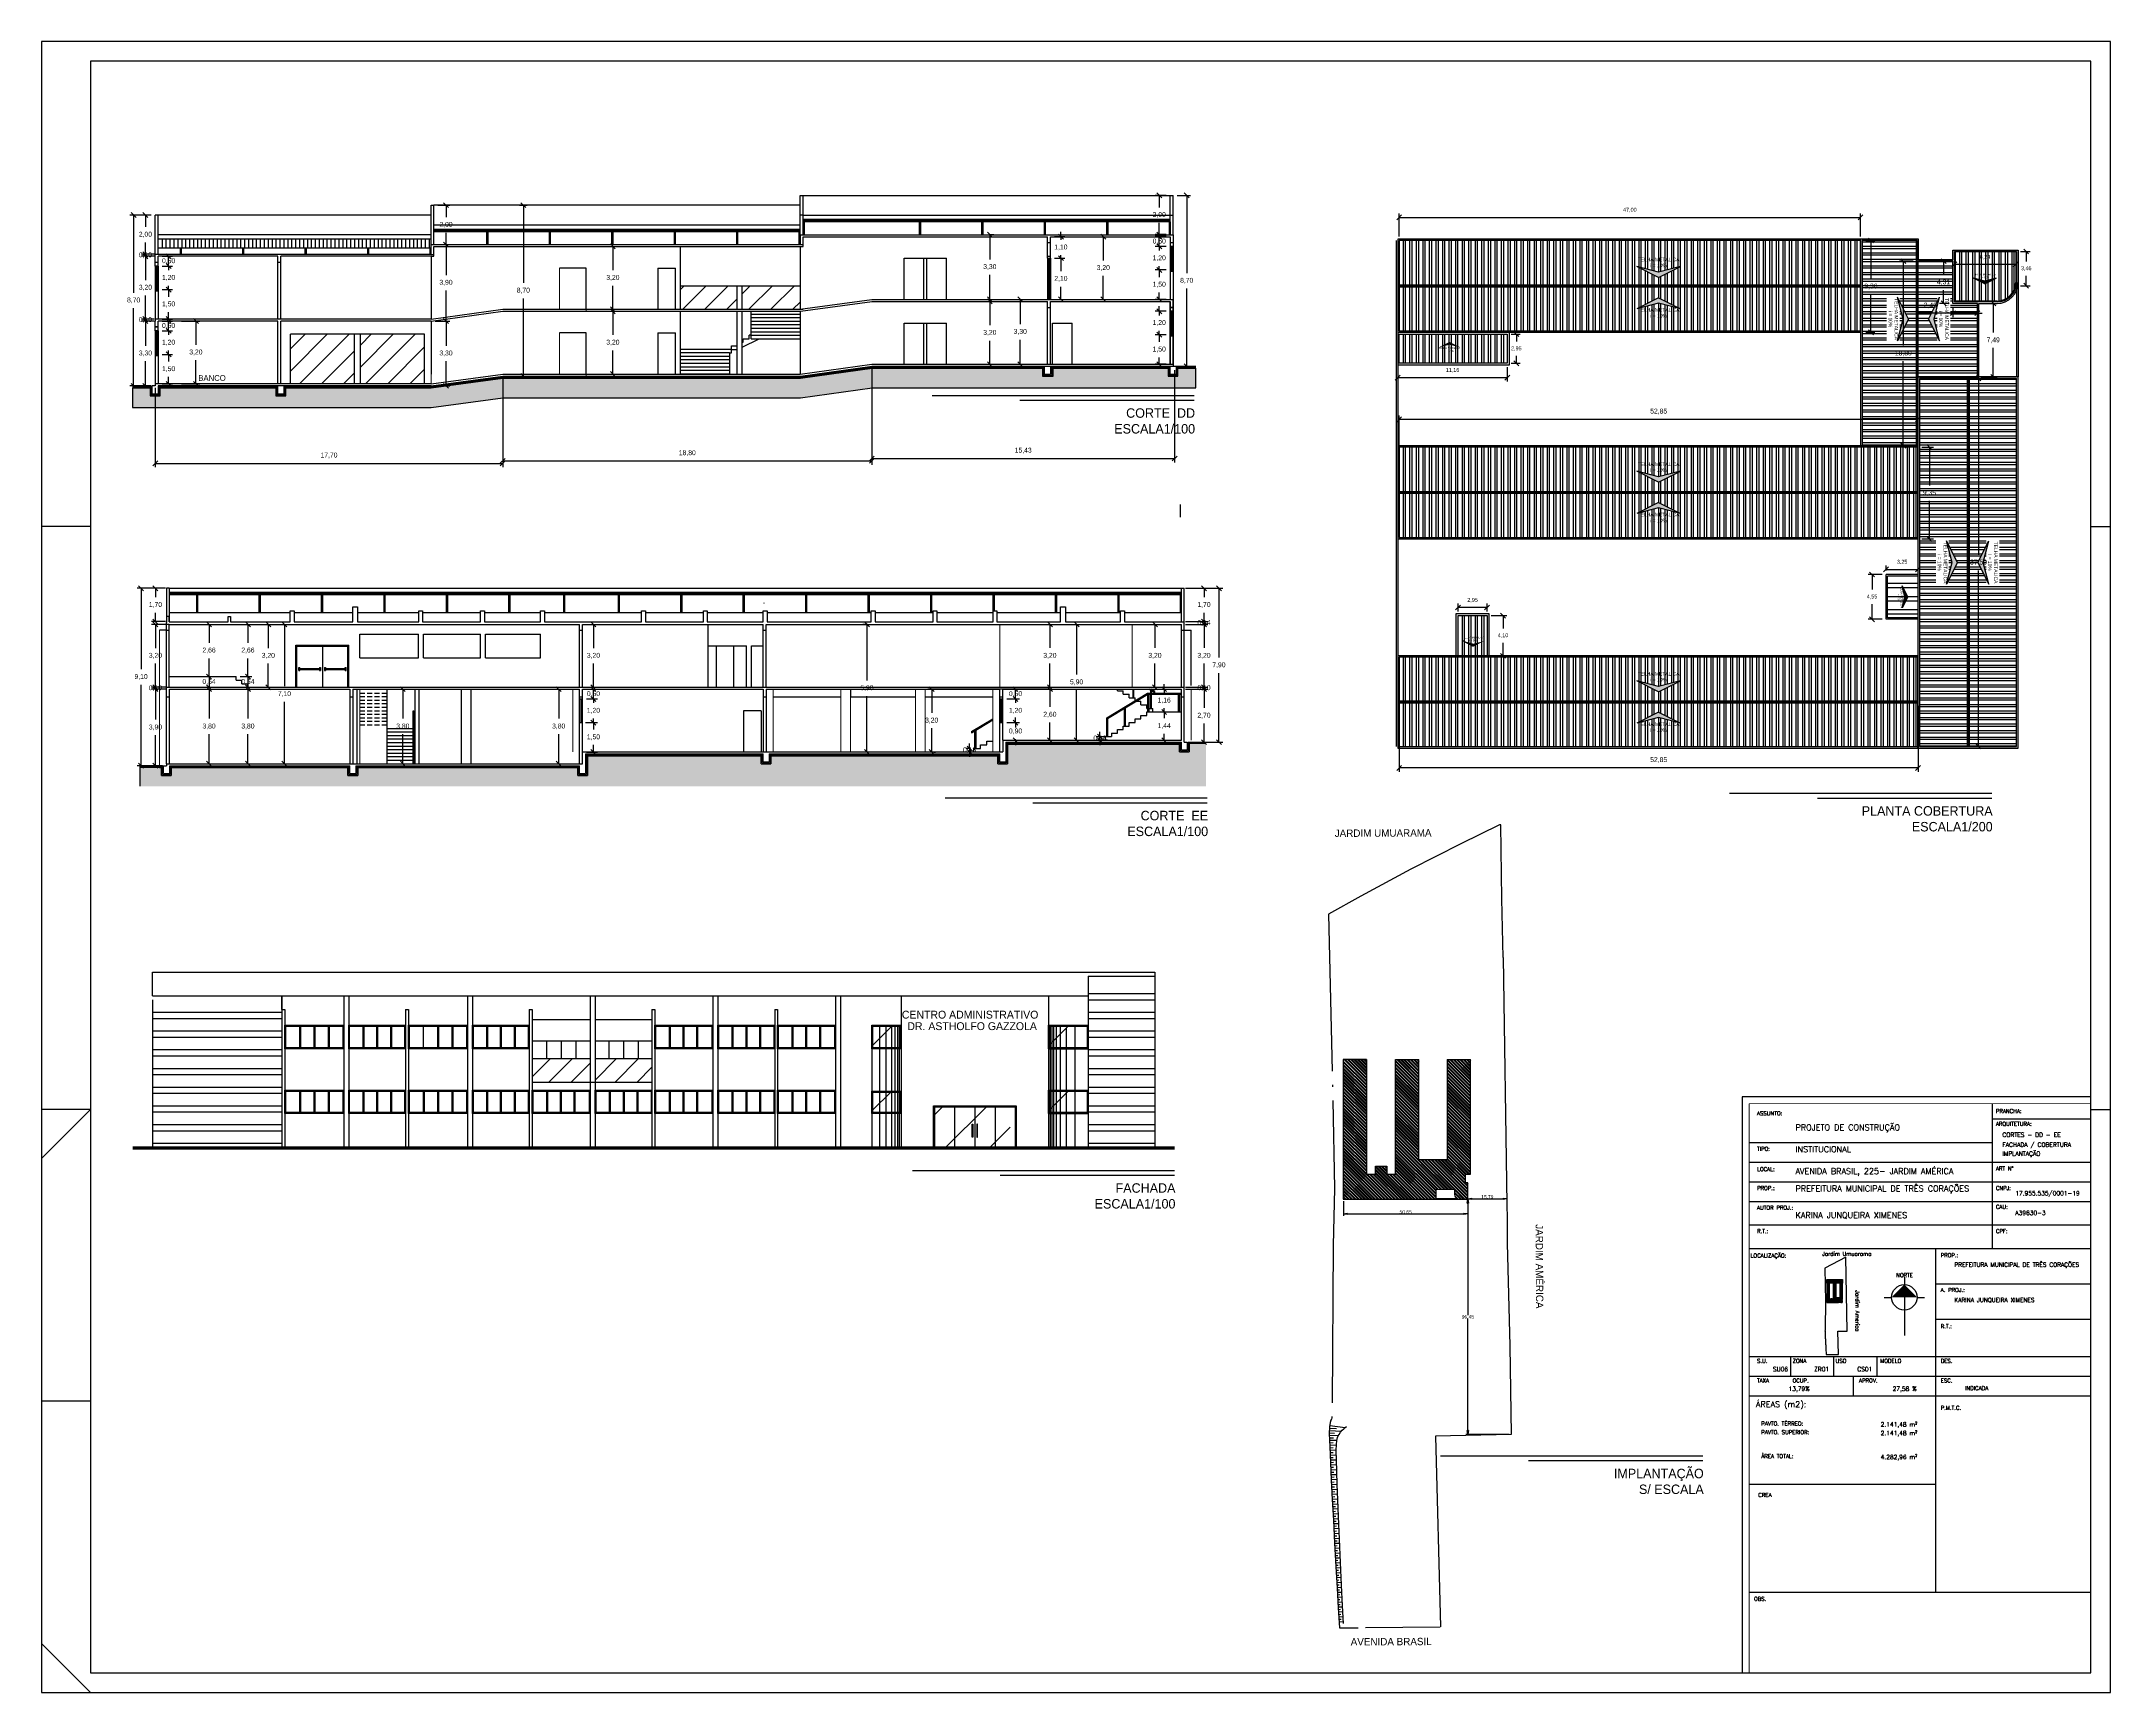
# Model space of a CAD drawing. Header units: inches. Extents: x 1211 to 1586, y 4594 to 4984.
# Drawn here: x 1416.6 to 1522, y 4703.2 to 4787.3 of the extents above; entities that cross this region are included whole.
import ezdxf

# ---------------------------------------------------------------- set-up
doc = ezdxf.new("R2010")
doc.units = ezdxf.units.IN
doc.header["$MEASUREMENT"] = 0
for name, pattern in [('CERCA', [9.4, 8, -0.7, 0, -0.7]), ('CONTINUO', [0]), ('HIDDEN', [0.375, 0.25, -0.125])]:
    doc.linetypes.add(name, pattern=pattern)
for name, color, linetype in [('.5', 5, 'Continuous'), ('0.1', 1, 'Continuous'), ('0.4', 8, 'Continuous'), ('0.8', 8, 'Continuous'), ('01', 1, 'Continuous'), ('02', 2, 'Continuous'), ('1', 1, 'Continuous'), ('Block2', 2, 'Continuous'), ('Capa3', 3, 'Continuous'), ('COTAS', 8, 'Continuous'), ('LINHAS', 2, 'Continuous'), ('PAREDE', 5, 'Continuous'), ('PLANIMETRIA', 7, 'CONTINUO'), ('PORTAS', 1, 'Continuous'), ('S2MARGF', 4, 'Continuous'), ('S2MARGG', 13, 'Continuous'), ('TEXTO', 8, 'Continuous'), ('Vão', 2, 'Continuous')]:
    doc.layers.add(name, color=color, linetype=linetype)
doc.layers.add('LINHA FINAS', color=1, linetype='Continuous', lineweight=15)
doc.styles.add('ROMANS', font='romans', dxfattribs={"height": 0.2})
doc.dimstyles.new('COTA', dxfattribs={"dimtxt": 0.25, "dimasz": 0.25, "dimexe": 0.2, "dimexo": 0.2, "dimgap": 0.25, "dimtad": 1, "dimtih": 1, "dimtoh": 1, "dimzin": 1, "dimtxsty": 'Standard', "dimblk": 'OBLIQUE', "dimcen": 0.5, "dimclrd": 8, "dimclre": 8, "dimclrt": 8, "dimazin": 0, "dimtfac": 1, "dimtmove": 0, "dimatfit": 1, "dimldrblk": 'OBLIQUE', "dimfxl": 1, "dimarcsym": 0})
doc.dimstyles.new('cota 1-200', dxfattribs={"dimtxt": 0.25, "dimasz": 0.25, "dimexe": 0.2, "dimexo": 0.2, "dimgap": 0.25, "dimtad": 1, "dimtih": 1, "dimtoh": 1, "dimlfac": 2, "dimzin": 1, "dimtxsty": 'Standard', "dimblk": 'OBLIQUE', "dimcen": 0.5, "dimclrd": 8, "dimclre": 8, "dimclrt": 8, "dimazin": 0, "dimtfac": 1, "dimtmove": 0, "dimatfit": 1, "dimldrblk": 'OBLIQUE', "dimfxl": 1, "dimarcsym": 0})
doc.dimstyles.new('ISO-25', dxfattribs={"dimtxt": 0.25, "dimasz": 0.25, "dimexe": 0.2, "dimexo": 0.2, "dimgap": 0.25, "dimtad": 1, "dimtih": 1, "dimtoh": 1, "dimzin": 1, "dimtxsty": 'Standard', "dimblk": 'OBLIQUE', "dimcen": 0.5, "dimclrd": 8, "dimclre": 8, "dimclrt": 8, "dimazin": 0, "dimtfac": 1, "dimtmove": 0, "dimatfit": 1, "dimldrblk": 'OBLIQUE', "dimfxl": 1, "dimarcsym": 0})
doc.dimstyles.new('ISO-25 1 200', dxfattribs={"dimtxt": 0.2, "dimasz": 0.25, "dimexe": 0.2, "dimexo": 0.2, "dimgap": 0.25, "dimtad": 1, "dimtih": 1, "dimtoh": 1, "dimlfac": 2, "dimzin": 1, "dimtxsty": 'Standard', "dimblk": 'OBLIQUE', "dimcen": 2, "dimclrd": 8, "dimclre": 8, "dimclrt": 8, "dimazin": 0, "dimtfac": 1, "dimtmove": 0, "dimatfit": 1, "dimldrblk": 'OBLIQUE', "dimfxl": 1, "dimarcsym": 0})
doc.dimstyles.new('UM_1.000000', dxfattribs={"dimtxt": 0.18, "dimasz": 0.2, "dimexe": 0.1, "dimexo": 0.1, "dimgap": 0, "dimtad": 1, "dimtih": 1, "dimtoh": 1, "dimzin": 0, "dimdsep": 46, "dimtxsty": 'Standard', "dimblk": 'CLOSED', "dimblk1": 'CLOSED', "dimblk2": 'CLOSED', "dimcen": 0.09, "dimazin": 2, "dimtfac": 1, "dimtdec": 4, "dimtofl": 0, "dimtmove": 0, "dimatfit": 3, "dimldrblk": 'CLOSED', "dimfxl": 1, "dimtolj": 1, "dimarcsym": 0})
pattern_1 = [(0, (-820.2088, 4298.7131), (3e-16, 0.9525), []), (0, (-819.8913, 4298.3956), (3e-16, 0.9525), [])]
pattern_2 = [(45, (-820.2088, 4299.113), (-2.245064, 2.245064), []), (45, (-817.9637, 4299.113), (-2.245064, 2.245064), [3.96875, -0.79375, 0, -0.79375])]
pattern_3 = [(45, (-820.2088, 4302.413), (-2.245064, 2.245064), []), (45, (-817.9637, 4302.413), (-2.245064, 2.245064), [3.96875, -0.79375, 0, -0.79375])]

# ---------------------------------------------------------------- blocks, each defined once
blk = doc.blocks.new('_OBLIQUE')
at = {"color": 0, "linetype": 'ByBlock'}
blk.add_line((-0.5, -0.5), (0.5, 0.5), dxfattribs=at)
blk = doc.blocks.new('*D213')
at = {"color": 8, "lineweight": -2, "transparency": 16777216}
for p, q in [((1473.91, 4772.32), (1473.35, 4772.32)), ((1473.55, 4772.32), (1473.55, 4771.96)), ((1473.91, 4770.82), (1473.35, 4770.82)), ((1473.55, 4770.82), (1473.55, 4771.17))]:
    blk.add_line(p, q, dxfattribs=at)
at = {"layer": 'Defpoints', "color": 0, "transparency": 16777216}
for p in [(1474.11, 4772.32), (1473.55, 4770.82), (1474.11, 4770.82)]:
    blk.add_point(p, dxfattribs=at)
at = {"color": 8, "lineweight": -2, "transparency": 16777216, "xscale": 0.25, "yscale": 0.25, "zscale": 0.25}
for p, rotation in [((1473.55, 4772.32), 90), ((1473.55, 4770.82), 270)]:
    blk.add_blockref('_OBLIQUE', p, dxfattribs=dict(at, rotation=rotation))
at = {"color": 8, "transparency": 16777216, "insert": (1473.55, 4771.57), "char_height": 0.25, "attachment_point": 5}
blk.add_mtext('1,50', dxfattribs=at)
blk = doc.blocks.new('*D214')
at = {"color": 8, "lineweight": -2, "transparency": 16777216}
for p, q in [((1473.55, 4773.52), (1473.55, 4773.77)), ((1473.91, 4773.52), (1473.35, 4773.52)), ((1473.55, 4773.52), (1473.55, 4773.31)), ((1473.55, 4772.32), (1473.55, 4772.52)), ((1473.91, 4772.32), (1473.35, 4772.32)), ((1473.55, 4772.32), (1473.55, 4772.07))]:
    blk.add_line(p, q, dxfattribs=at)
at = {"layer": 'Defpoints', "color": 0, "transparency": 16777216}
for p in [(1473.55, 4773.52), (1474.11, 4773.52), (1474.11, 4772.32)]:
    blk.add_point(p, dxfattribs=at)
at = {"color": 8, "lineweight": -2, "transparency": 16777216, "xscale": 0.25, "yscale": 0.25, "zscale": 0.25}
for p, rotation in [((1473.55, 4773.52), 270), ((1473.55, 4772.32), 90)]:
    blk.add_blockref('_OBLIQUE', p, dxfattribs=dict(at, rotation=rotation))
at = {"color": 8, "transparency": 16777216, "insert": (1473.55, 4772.92), "char_height": 0.25, "attachment_point": 5}
blk.add_mtext('1,20', dxfattribs=at)
blk = doc.blocks.new('*D215')
at = {"color": 8, "lineweight": -2, "transparency": 16777216}
for p, q in [((1473.91, 4775.62), (1473.35, 4775.62)), ((1473.55, 4775.62), (1473.55, 4775.26)), ((1473.91, 4774.12), (1473.35, 4774.12)), ((1473.55, 4774.12), (1473.55, 4774.47))]:
    blk.add_line(p, q, dxfattribs=at)
at = {"layer": 'Defpoints', "color": 0, "transparency": 16777216}
for p in [(1474.11, 4775.62), (1473.55, 4774.12), (1474.11, 4774.12)]:
    blk.add_point(p, dxfattribs=at)
at = {"color": 8, "lineweight": -2, "transparency": 16777216, "xscale": 0.25, "yscale": 0.25, "zscale": 0.25}
for p, rotation in [((1473.55, 4775.62), 90), ((1473.55, 4774.12), 270)]:
    blk.add_blockref('_OBLIQUE', p, dxfattribs=dict(at, rotation=rotation))
at = {"color": 8, "transparency": 16777216, "insert": (1473.55, 4774.87), "char_height": 0.25, "attachment_point": 5}
blk.add_mtext('1,50', dxfattribs=at)
blk = doc.blocks.new('*D216')
at = {"color": 8, "lineweight": -2, "transparency": 16777216}
for p, q in [((1473.91, 4776.82), (1473.35, 4776.82)), ((1473.55, 4776.82), (1473.55, 4777.07)), ((1473.55, 4776.82), (1473.55, 4776.61)), ((1473.55, 4775.62), (1473.55, 4775.82)), ((1473.91, 4775.62), (1473.35, 4775.62)), ((1473.55, 4775.62), (1473.55, 4775.37))]:
    blk.add_line(p, q, dxfattribs=at)
at = {"layer": 'Defpoints', "color": 0, "transparency": 16777216}
for p in [(1473.55, 4776.82), (1474.11, 4776.82), (1474.11, 4775.62)]:
    blk.add_point(p, dxfattribs=at)
at = {"color": 8, "lineweight": -2, "transparency": 16777216, "xscale": 0.25, "yscale": 0.25, "zscale": 0.25}
for p, rotation in [((1473.55, 4776.82), 270), ((1473.55, 4775.62), 90)]:
    blk.add_blockref('_OBLIQUE', p, dxfattribs=dict(at, rotation=rotation))
at = {"color": 8, "transparency": 16777216, "insert": (1473.55, 4776.22), "char_height": 0.25, "attachment_point": 5}
blk.add_mtext('1,20', dxfattribs=at)
blk = doc.blocks.new('*D217')
at = {"layer": '1', "color": 8, "lineweight": -2, "transparency": 16777216}
for p, q in [((1423.75, 4773.02), (1424.68, 4773.02)), ((1424.48, 4773.02), (1424.48, 4771.81)), ((1424.48, 4769.82), (1424.48, 4771.02)), ((1423.75, 4769.82), (1424.68, 4769.82))]:
    blk.add_line(p, q, dxfattribs=at)
at = {"layer": 'Defpoints', "color": 0, "transparency": 16777216}
for p in [(1423.55, 4773.02), (1424.48, 4773.02), (1423.55, 4769.82)]:
    blk.add_point(p, dxfattribs=at)
at = {"layer": '1', "color": 8, "lineweight": -2, "transparency": 16777216, "xscale": 0.25, "yscale": 0.25, "zscale": 0.25}
for p, rotation in [((1424.48, 4773.02), 90), ((1424.48, 4769.82), 270)]:
    blk.add_blockref('_OBLIQUE', p, dxfattribs=dict(at, rotation=rotation))
at = {"layer": '1', "color": 8, "transparency": 16777216, "insert": (1424.48, 4771.42), "char_height": 0.25, "attachment_point": 5}
blk.add_mtext('3,20', dxfattribs=at)
blk = doc.blocks.new('*D218')
at = {"layer": '1', "color": 8, "lineweight": -2, "transparency": 16777216}
for p, q in [((1422.76, 4771.32), (1423.29, 4771.32)), ((1423.09, 4771.32), (1423.09, 4770.96)), ((1422.76, 4769.82), (1423.29, 4769.82)), ((1423.09, 4769.82), (1423.09, 4770.17))]:
    blk.add_line(p, q, dxfattribs=at)
at = {"layer": 'Defpoints', "color": 0, "transparency": 16777216}
for p in [(1422.56, 4771.32), (1423.09, 4771.32), (1422.56, 4769.82)]:
    blk.add_point(p, dxfattribs=at)
at = {"layer": '1', "color": 8, "lineweight": -2, "transparency": 16777216, "xscale": 0.25, "yscale": 0.25, "zscale": 0.25}
for p, rotation in [((1423.09, 4771.32), 90), ((1423.09, 4769.82), 270)]:
    blk.add_blockref('_OBLIQUE', p, dxfattribs=dict(at, rotation=rotation))
at = {"layer": '1', "color": 8, "transparency": 16777216, "insert": (1423.09, 4770.57), "char_height": 0.25, "attachment_point": 5}
blk.add_mtext('1,50', dxfattribs=at)
blk = doc.blocks.new('*D219')
at = {"layer": '1', "color": 8, "lineweight": -2, "transparency": 16777216}
for p, q in [((1422.76, 4772.52), (1423.29, 4772.52)), ((1423.09, 4772.52), (1423.09, 4772.77)), ((1423.09, 4772.52), (1423.09, 4772.31)), ((1423.09, 4771.32), (1423.09, 4771.52)), ((1422.76, 4771.32), (1423.29, 4771.32)), ((1423.09, 4771.32), (1423.09, 4771.07))]:
    blk.add_line(p, q, dxfattribs=at)
at = {"layer": 'Defpoints', "color": 0, "transparency": 16777216}
for p in [(1422.56, 4772.52), (1423.09, 4772.52), (1422.56, 4771.32)]:
    blk.add_point(p, dxfattribs=at)
at = {"layer": '1', "color": 8, "lineweight": -2, "transparency": 16777216, "xscale": 0.25, "yscale": 0.25, "zscale": 0.25}
for p, rotation in [((1423.09, 4772.52), 270), ((1423.09, 4771.32), 90)]:
    blk.add_blockref('_OBLIQUE', p, dxfattribs=dict(at, rotation=rotation))
at = {"layer": '1', "color": 8, "transparency": 16777216, "insert": (1423.09, 4771.92), "char_height": 0.25, "attachment_point": 5}
blk.add_mtext('1,20', dxfattribs=at)
blk = doc.blocks.new('*D220')
at = {"layer": '1', "color": 8, "lineweight": -2, "transparency": 16777216}
for p, q in [((1422.76, 4773.02), (1423.29, 4773.02)), ((1422.76, 4772.52), (1423.29, 4772.52)), ((1423.09, 4772.52), (1423.09, 4773.02))]:
    blk.add_line(p, q, dxfattribs=at)
at = {"layer": 'Defpoints', "color": 0, "transparency": 16777216}
for p in [(1422.56, 4773.02), (1422.56, 4772.52), (1423.09, 4773.02)]:
    blk.add_point(p, dxfattribs=at)
at = {"layer": '1', "color": 8, "lineweight": -2, "transparency": 16777216, "xscale": 0.25, "yscale": 0.25, "zscale": 0.25}
for p, rotation in [((1423.09, 4773.02), 90), ((1423.09, 4772.52), 270)]:
    blk.add_blockref('_OBLIQUE', p, dxfattribs=dict(at, rotation=rotation))
at = {"layer": '1', "color": 8, "transparency": 16777216, "insert": (1423.09, 4772.77), "char_height": 0.25, "attachment_point": 5}
blk.add_mtext('0,50', dxfattribs=at)
blk = doc.blocks.new('*D221')
at = {"layer": '1', "color": 8, "lineweight": -2, "transparency": 16777216}
for p, q in [((1422.76, 4774.62), (1423.29, 4774.62)), ((1423.09, 4774.62), (1423.09, 4774.26)), ((1422.76, 4773.12), (1423.29, 4773.12)), ((1423.09, 4773.12), (1423.09, 4773.47))]:
    blk.add_line(p, q, dxfattribs=at)
at = {"layer": 'Defpoints', "color": 0, "transparency": 16777216}
for p in [(1422.56, 4774.62), (1423.09, 4774.62), (1422.56, 4773.12)]:
    blk.add_point(p, dxfattribs=at)
at = {"layer": '1', "color": 8, "lineweight": -2, "transparency": 16777216, "xscale": 0.25, "yscale": 0.25, "zscale": 0.25}
for p, rotation in [((1423.09, 4774.62), 90), ((1423.09, 4773.12), 270)]:
    blk.add_blockref('_OBLIQUE', p, dxfattribs=dict(at, rotation=rotation))
at = {"layer": '1', "color": 8, "transparency": 16777216, "insert": (1423.09, 4773.87), "char_height": 0.25, "attachment_point": 5}
blk.add_mtext('1,50', dxfattribs=at)
blk = doc.blocks.new('*D222')
at = {"layer": '1', "color": 8, "lineweight": -2, "transparency": 16777216}
for p, q in [((1422.76, 4775.82), (1423.29, 4775.82)), ((1423.09, 4775.82), (1423.09, 4776.07)), ((1423.09, 4775.82), (1423.09, 4775.61)), ((1423.09, 4774.62), (1423.09, 4774.82)), ((1422.76, 4774.62), (1423.29, 4774.62)), ((1423.09, 4774.62), (1423.09, 4774.37))]:
    blk.add_line(p, q, dxfattribs=at)
at = {"layer": 'Defpoints', "color": 0, "transparency": 16777216}
for p in [(1422.56, 4775.82), (1423.09, 4775.82), (1422.56, 4774.62)]:
    blk.add_point(p, dxfattribs=at)
at = {"layer": '1', "color": 8, "lineweight": -2, "transparency": 16777216, "xscale": 0.25, "yscale": 0.25, "zscale": 0.25}
for p, rotation in [((1423.09, 4775.82), 270), ((1423.09, 4774.62), 90)]:
    blk.add_blockref('_OBLIQUE', p, dxfattribs=dict(at, rotation=rotation))
at = {"layer": '1', "color": 8, "transparency": 16777216, "insert": (1423.09, 4775.22), "char_height": 0.25, "attachment_point": 5}
blk.add_mtext('1,20', dxfattribs=at)
blk = doc.blocks.new('*D223')
at = {"layer": '1', "color": 8, "lineweight": -2, "transparency": 16777216}
for p, q in [((1422.76, 4776.32), (1423.29, 4776.32)), ((1422.76, 4775.82), (1423.29, 4775.82)), ((1423.09, 4775.82), (1423.09, 4776.32))]:
    blk.add_line(p, q, dxfattribs=at)
at = {"layer": 'Defpoints', "color": 0, "transparency": 16777216}
for p in [(1422.56, 4776.32), (1422.56, 4775.82), (1423.09, 4776.32)]:
    blk.add_point(p, dxfattribs=at)
at = {"layer": '1', "color": 8, "lineweight": -2, "transparency": 16777216, "xscale": 0.25, "yscale": 0.25, "zscale": 0.25}
for p, rotation in [((1423.09, 4776.32), 90), ((1423.09, 4775.82), 270)]:
    blk.add_blockref('_OBLIQUE', p, dxfattribs=dict(at, rotation=rotation))
at = {"layer": '1', "color": 8, "transparency": 16777216, "insert": (1423.09, 4776.07), "char_height": 0.25, "attachment_point": 5}
blk.add_mtext('0,50', dxfattribs=at)
blk = doc.blocks.new('*D224')
at = {"layer": '1', "color": 8, "lineweight": -2, "transparency": 16777216}
for p, q in [((1422.36, 4773.02), (1421.71, 4773.02)), ((1421.91, 4773.02), (1421.91, 4771.76)), ((1421.91, 4769.72), (1421.91, 4770.97)), ((1422.21, 4769.72), (1421.71, 4769.72))]:
    blk.add_line(p, q, dxfattribs=at)
at = {"layer": 'Defpoints', "color": 0, "transparency": 16777216}
for p in [(1421.91, 4773.02), (1422.56, 4773.02), (1422.41, 4769.72)]:
    blk.add_point(p, dxfattribs=at)
at = {"layer": '1', "color": 8, "lineweight": -2, "transparency": 16777216, "xscale": 0.25, "yscale": 0.25, "zscale": 0.25}
for p, rotation in [((1421.91, 4773.02), 90), ((1421.91, 4769.72), 270)]:
    blk.add_blockref('_OBLIQUE', p, dxfattribs=dict(at, rotation=rotation))
at = {"layer": '1', "color": 8, "transparency": 16777216, "insert": (1421.91, 4771.37), "char_height": 0.25, "attachment_point": 5}
blk.add_mtext('3,30', dxfattribs=at)
blk = doc.blocks.new('*D225')
at = {"layer": '1', "color": 8, "lineweight": -2, "transparency": 16777216}
for p, q in [((1422.36, 4773.12), (1421.71, 4773.12)), ((1422.36, 4773.02), (1421.71, 4773.02)), ((1421.91, 4773.12), (1421.91, 4773.37)), ((1421.91, 4773.02), (1421.91, 4773.12)), ((1421.91, 4773.02), (1421.91, 4772.77))]:
    blk.add_line(p, q, dxfattribs=at)
at = {"layer": 'Defpoints', "color": 0, "transparency": 16777216}
for p in [(1421.91, 4773.12), (1422.56, 4773.12), (1422.56, 4773.02)]:
    blk.add_point(p, dxfattribs=at)
at = {"layer": '1', "color": 8, "lineweight": -2, "transparency": 16777216, "xscale": 0.25, "yscale": 0.25, "zscale": 0.25}
for p, rotation in [((1421.91, 4773.12), 270), ((1421.91, 4773.02), 90)]:
    blk.add_blockref('_OBLIQUE', p, dxfattribs=dict(at, rotation=rotation))
at = {"layer": '1', "color": 8, "transparency": 16777216, "insert": (1421.91, 4773.07), "char_height": 0.25, "attachment_point": 5}
blk.add_mtext('0,10', dxfattribs=at)
blk = doc.blocks.new('*D226')
at = {"layer": '1', "color": 8, "lineweight": -2, "transparency": 16777216}
for p, q in [((1422.36, 4776.32), (1421.71, 4776.32)), ((1421.91, 4776.32), (1421.91, 4775.11)), ((1421.91, 4773.12), (1421.91, 4774.32)), ((1422.21, 4773.12), (1421.71, 4773.12))]:
    blk.add_line(p, q, dxfattribs=at)
at = {"layer": 'Defpoints', "color": 0, "transparency": 16777216}
for p in [(1421.91, 4776.32), (1422.56, 4776.32), (1422.41, 4773.12)]:
    blk.add_point(p, dxfattribs=at)
at = {"layer": '1', "color": 8, "lineweight": -2, "transparency": 16777216, "xscale": 0.25, "yscale": 0.25, "zscale": 0.25}
for p, rotation in [((1421.91, 4776.32), 90), ((1421.91, 4773.12), 270)]:
    blk.add_blockref('_OBLIQUE', p, dxfattribs=dict(at, rotation=rotation))
at = {"layer": '1', "color": 8, "transparency": 16777216, "insert": (1421.91, 4774.72), "char_height": 0.25, "attachment_point": 5}
blk.add_mtext('3,20', dxfattribs=at)
blk = doc.blocks.new('*D227')
at = {"layer": '1', "color": 8, "lineweight": -2, "transparency": 16777216}
for p, q in [((1422.36, 4776.42), (1421.71, 4776.42)), ((1422.36, 4776.32), (1421.71, 4776.32)), ((1421.91, 4776.42), (1421.91, 4776.67)), ((1421.91, 4776.32), (1421.91, 4776.42)), ((1421.91, 4776.32), (1421.91, 4776.07))]:
    blk.add_line(p, q, dxfattribs=at)
at = {"layer": 'Defpoints', "color": 0, "transparency": 16777216}
for p in [(1421.91, 4776.42), (1422.56, 4776.42), (1422.56, 4776.32)]:
    blk.add_point(p, dxfattribs=at)
at = {"layer": '1', "color": 8, "lineweight": -2, "transparency": 16777216, "xscale": 0.25, "yscale": 0.25, "zscale": 0.25}
for p, rotation in [((1421.91, 4776.42), 270), ((1421.91, 4776.32), 90)]:
    blk.add_blockref('_OBLIQUE', p, dxfattribs=dict(at, rotation=rotation))
at = {"layer": '1', "color": 8, "transparency": 16777216, "insert": (1421.91, 4776.37), "char_height": 0.25, "attachment_point": 5}
blk.add_mtext('0,10', dxfattribs=at)
blk = doc.blocks.new('*D228')
at = {"layer": '1', "color": 8, "lineweight": -2, "transparency": 16777216}
for p, q in [((1422.21, 4778.42), (1421.71, 4778.42)), ((1421.91, 4778.42), (1421.91, 4777.81)), ((1421.91, 4776.42), (1421.91, 4777.02)), ((1422.21, 4776.42), (1421.71, 4776.42))]:
    blk.add_line(p, q, dxfattribs=at)
at = {"layer": 'Defpoints', "color": 0, "transparency": 16777216}
for p in [(1421.91, 4778.42), (1422.41, 4778.42), (1422.41, 4776.42)]:
    blk.add_point(p, dxfattribs=at)
at = {"layer": '1', "color": 8, "lineweight": -2, "transparency": 16777216, "xscale": 0.25, "yscale": 0.25, "zscale": 0.25}
for p, rotation in [((1421.91, 4778.42), 90), ((1421.91, 4776.42), 270)]:
    blk.add_blockref('_OBLIQUE', p, dxfattribs=dict(at, rotation=rotation))
at = {"layer": '1', "color": 8, "transparency": 16777216, "insert": (1421.91, 4777.42), "char_height": 0.25, "attachment_point": 5}
blk.add_mtext('2,00', dxfattribs=at)
blk = doc.blocks.new('*D229')
at = {"layer": '1', "color": 8, "lineweight": -2, "transparency": 16777216}
for p, q in [((1422.21, 4778.42), (1421.11, 4778.42)), ((1421.31, 4778.42), (1421.31, 4774.46)), ((1421.31, 4769.72), (1421.31, 4773.67)), ((1422.21, 4769.72), (1421.11, 4769.72))]:
    blk.add_line(p, q, dxfattribs=at)
at = {"layer": 'Defpoints', "color": 0, "transparency": 16777216}
for p in [(1422.41, 4778.42), (1421.31, 4769.72), (1422.41, 4769.72)]:
    blk.add_point(p, dxfattribs=at)
at = {"layer": '1', "color": 8, "lineweight": -2, "transparency": 16777216, "xscale": 0.25, "yscale": 0.25, "zscale": 0.25}
for p, rotation in [((1421.31, 4778.42), 90), ((1421.31, 4769.72), 270)]:
    blk.add_blockref('_OBLIQUE', p, dxfattribs=dict(at, rotation=rotation))
at = {"layer": '1', "color": 8, "transparency": 16777216, "insert": (1421.31, 4774.07), "char_height": 0.25, "attachment_point": 5}
blk.add_mtext('8,70', dxfattribs=at)
blk = doc.blocks.new('*D230')
at = {"layer": '1', "color": 8, "lineweight": -2, "transparency": 16777216}
for p, q in [((1445.72, 4773.52), (1445.72, 4772.31)), ((1445.72, 4770.32), (1445.72, 4771.52))]:
    blk.add_line(p, q, dxfattribs=at)
at = {"layer": 'Defpoints', "color": 0, "transparency": 16777216}
for p in [(1445.72, 4773.52), (1445.72, 4773.52), (1445.72, 4770.32)]:
    blk.add_point(p, dxfattribs=at)
at = {"layer": '1', "color": 8, "lineweight": -2, "transparency": 16777216, "xscale": 0.25, "yscale": 0.25, "zscale": 0.25}
for p, rotation in [((1445.72, 4773.52), 90), ((1445.72, 4770.32), 270)]:
    blk.add_blockref('_OBLIQUE', p, dxfattribs=dict(at, rotation=rotation))
at = {"layer": '1', "color": 8, "transparency": 16777216, "insert": (1445.72, 4771.92), "char_height": 0.25, "attachment_point": 5}
blk.add_mtext('3,20', dxfattribs=at)
blk = doc.blocks.new('*D231')
at = {"layer": '1', "color": 8, "lineweight": -2, "transparency": 16777216}
for p, q in [((1445.72, 4776.82), (1445.72, 4775.61)), ((1445.72, 4773.62), (1445.72, 4774.82))]:
    blk.add_line(p, q, dxfattribs=at)
at = {"layer": 'Defpoints', "color": 0, "transparency": 16777216}
for p in [(1445.72, 4776.82), (1445.72, 4776.82), (1445.72, 4773.62)]:
    blk.add_point(p, dxfattribs=at)
at = {"layer": '1', "color": 8, "lineweight": -2, "transparency": 16777216, "xscale": 0.25, "yscale": 0.25, "zscale": 0.25}
for p, rotation in [((1445.72, 4776.82), 90), ((1445.72, 4773.62), 270)]:
    blk.add_blockref('_OBLIQUE', p, dxfattribs=dict(at, rotation=rotation))
at = {"layer": '1', "color": 8, "transparency": 16777216, "insert": (1445.72, 4775.22), "char_height": 0.25, "attachment_point": 5}
blk.add_mtext('3,20', dxfattribs=at)
blk = doc.blocks.new('*D232')
at = {"layer": '1', "color": 8, "lineweight": -2, "transparency": 16777216}
for p, q in [((1464.92, 4774.02), (1464.92, 4772.81)), ((1464.92, 4770.82), (1464.92, 4772.02))]:
    blk.add_line(p, q, dxfattribs=at)
at = {"layer": 'Defpoints', "color": 0, "transparency": 16777216}
for p in [(1464.92, 4774.02), (1464.92, 4774.02), (1464.92, 4770.82)]:
    blk.add_point(p, dxfattribs=at)
at = {"layer": '1', "color": 8, "lineweight": -2, "transparency": 16777216, "xscale": 0.25, "yscale": 0.25, "zscale": 0.25}
for p, rotation in [((1464.92, 4774.02), 90), ((1464.92, 4770.82), 270)]:
    blk.add_blockref('_OBLIQUE', p, dxfattribs=dict(at, rotation=rotation))
at = {"layer": '1', "color": 8, "transparency": 16777216, "insert": (1464.92, 4772.42), "char_height": 0.25, "attachment_point": 5}
blk.add_mtext('3,20', dxfattribs=at)
blk = doc.blocks.new('*D233')
at = {"layer": '1', "color": 8, "lineweight": -2, "transparency": 16777216}
for p, q in [((1464.92, 4777.42), (1464.92, 4776.16)), ((1464.96, 4777.42), (1465.12, 4777.42)), ((1464.92, 4774.12), (1464.92, 4775.37))]:
    blk.add_line(p, q, dxfattribs=at)
at = {"layer": 'Defpoints', "color": 0, "transparency": 16777216}
for p in [(1464.76, 4777.42), (1464.92, 4777.42), (1464.92, 4774.12)]:
    blk.add_point(p, dxfattribs=at)
at = {"layer": '1', "color": 8, "lineweight": -2, "transparency": 16777216, "xscale": 0.25, "yscale": 0.25, "zscale": 0.25}
for p, rotation in [((1464.92, 4777.42), 90), ((1464.92, 4774.12), 270)]:
    blk.add_blockref('_OBLIQUE', p, dxfattribs=dict(at, rotation=rotation))
at = {"layer": '1', "color": 8, "transparency": 16777216, "insert": (1464.92, 4775.77), "char_height": 0.25, "attachment_point": 5}
blk.add_mtext('3,30', dxfattribs=at)
blk = doc.blocks.new('*D234')
at = {"layer": '1', "color": 8, "lineweight": -2, "transparency": 16777216}
for p, q in [((1466.47, 4774.12), (1466.47, 4772.86)), ((1466.57, 4774.12), (1466.67, 4774.12)), ((1466.47, 4770.82), (1466.47, 4772.07)), ((1466.57, 4770.82), (1466.67, 4770.82))]:
    blk.add_line(p, q, dxfattribs=at)
at = {"layer": 'Defpoints', "color": 0, "transparency": 16777216}
for p in [(1466.37, 4774.12), (1466.37, 4770.82), (1466.47, 4770.82)]:
    blk.add_point(p, dxfattribs=at)
at = {"layer": '1', "color": 8, "lineweight": -2, "transparency": 16777216, "xscale": 0.25, "yscale": 0.25, "zscale": 0.25}
for p, rotation in [((1466.47, 4774.12), 90), ((1466.47, 4770.82), 270)]:
    blk.add_blockref('_OBLIQUE', p, dxfattribs=dict(at, rotation=rotation))
at = {"layer": '1', "color": 8, "transparency": 16777216, "insert": (1466.47, 4772.47), "char_height": 0.25, "attachment_point": 5}
blk.add_mtext('3,30', dxfattribs=at)
blk = doc.blocks.new('*D235')
at = {"layer": '1', "color": 8, "lineweight": -2, "transparency": 16777216}
for p, q in [((1473.91, 4777.32), (1473.35, 4777.32)), ((1473.91, 4776.82), (1473.35, 4776.82)), ((1473.55, 4776.82), (1473.55, 4777.32))]:
    blk.add_line(p, q, dxfattribs=at)
at = {"layer": 'Defpoints', "color": 0, "transparency": 16777216}
for p in [(1473.55, 4777.32), (1474.11, 4777.32), (1474.11, 4776.82)]:
    blk.add_point(p, dxfattribs=at)
at = {"layer": '1', "color": 8, "lineweight": -2, "transparency": 16777216, "xscale": 0.25, "yscale": 0.25, "zscale": 0.25}
for p, rotation in [((1473.55, 4777.32), 90), ((1473.55, 4776.82), 270)]:
    blk.add_blockref('_OBLIQUE', p, dxfattribs=dict(at, rotation=rotation))
at = {"layer": '1', "color": 8, "transparency": 16777216, "insert": (1473.55, 4777.07), "char_height": 0.25, "attachment_point": 5}
blk.add_mtext('0,50', dxfattribs=at)
blk = doc.blocks.new('*D236')
at = {"layer": '1', "color": 8, "lineweight": -2, "transparency": 16777216}
for p, q in [((1473.91, 4779.42), (1473.35, 4779.42)), ((1473.55, 4779.42), (1473.55, 4778.81)), ((1473.55, 4777.42), (1473.55, 4778.02)), ((1473.91, 4777.42), (1473.35, 4777.42))]:
    blk.add_line(p, q, dxfattribs=at)
at = {"layer": 'Defpoints', "color": 0, "transparency": 16777216}
for p in [(1473.55, 4779.42), (1474.11, 4779.42), (1474.11, 4777.42)]:
    blk.add_point(p, dxfattribs=at)
at = {"layer": '1', "color": 8, "lineweight": -2, "transparency": 16777216, "xscale": 0.25, "yscale": 0.25, "zscale": 0.25}
for p, rotation in [((1473.55, 4779.42), 90), ((1473.55, 4777.42), 270)]:
    blk.add_blockref('_OBLIQUE', p, dxfattribs=dict(at, rotation=rotation))
at = {"layer": '1', "color": 8, "transparency": 16777216, "insert": (1473.55, 4778.42), "char_height": 0.25, "attachment_point": 5}
blk.add_mtext('2,00', dxfattribs=at)
blk = doc.blocks.new('*D237')
at = {"layer": '1', "color": 8, "lineweight": -2, "transparency": 16777216}
for p, q in [((1474.46, 4779.42), (1475.15, 4779.42)), ((1474.95, 4779.42), (1474.95, 4775.46)), ((1474.95, 4770.72), (1474.95, 4774.67)), ((1474.46, 4770.72), (1475.15, 4770.72))]:
    blk.add_line(p, q, dxfattribs=at)
at = {"layer": 'Defpoints', "color": 0, "transparency": 16777216}
for p in [(1474.26, 4779.42), (1474.95, 4779.42), (1474.26, 4770.72)]:
    blk.add_point(p, dxfattribs=at)
at = {"layer": '1', "color": 8, "lineweight": -2, "transparency": 16777216, "xscale": 0.25, "yscale": 0.25, "zscale": 0.25}
for p, rotation in [((1474.95, 4779.42), 90), ((1474.95, 4770.72), 270)]:
    blk.add_blockref('_OBLIQUE', p, dxfattribs=dict(at, rotation=rotation))
at = {"layer": '1', "color": 8, "transparency": 16777216, "insert": (1474.95, 4775.07), "char_height": 0.25, "attachment_point": 5}
blk.add_mtext('8,70', dxfattribs=at)
blk = doc.blocks.new('*D238')
at = {"layer": '1', "color": 8, "lineweight": -2, "transparency": 16777216}
for p, q in [((1436.81, 4778.92), (1437.42, 4778.92)), ((1437.22, 4778.92), (1437.22, 4778.31)), ((1436.81, 4776.92), (1437.42, 4776.92)), ((1437.22, 4776.92), (1437.22, 4777.52))]:
    blk.add_line(p, q, dxfattribs=at)
at = {"layer": 'Defpoints', "color": 0, "transparency": 16777216}
for p in [(1436.61, 4778.92), (1437.22, 4778.92), (1436.61, 4776.92)]:
    blk.add_point(p, dxfattribs=at)
at = {"layer": '1', "color": 8, "lineweight": -2, "transparency": 16777216, "xscale": 0.25, "yscale": 0.25, "zscale": 0.25}
for p, rotation in [((1437.22, 4778.92), 90), ((1437.22, 4776.92), 270)]:
    blk.add_blockref('_OBLIQUE', p, dxfattribs=dict(at, rotation=rotation))
at = {"layer": '1', "color": 8, "transparency": 16777216, "insert": (1437.22, 4777.92), "char_height": 0.25, "attachment_point": 5}
blk.add_mtext('2,00', dxfattribs=at)
blk = doc.blocks.new('*D239')
at = {"layer": '1', "color": 8, "lineweight": -2, "transparency": 16777216}
for p, q in [((1437.22, 4776.92), (1437.22, 4775.36)), ((1437.22, 4773.02), (1437.22, 4774.57)), ((1436.66, 4773.02), (1437.42, 4773.02))]:
    blk.add_line(p, q, dxfattribs=at)
at = {"layer": 'Defpoints', "color": 0, "transparency": 16777216}
for p in [(1437.22, 4776.92), (1436.46, 4773.02), (1437.22, 4773.02)]:
    blk.add_point(p, dxfattribs=at)
at = {"layer": '1', "color": 8, "lineweight": -2, "transparency": 16777216, "xscale": 0.25, "yscale": 0.25, "zscale": 0.25}
for p, rotation in [((1437.22, 4776.92), 90), ((1437.22, 4773.02), 270)]:
    blk.add_blockref('_OBLIQUE', p, dxfattribs=dict(at, rotation=rotation))
at = {"layer": '1', "color": 8, "transparency": 16777216, "insert": (1437.22, 4774.97), "char_height": 0.25, "attachment_point": 5}
blk.add_mtext('3,90', dxfattribs=at)
blk = doc.blocks.new('*D240')
at = {"layer": '1', "color": 8, "lineweight": -2, "transparency": 16777216}
for p, q in [((1436.66, 4773.02), (1437.42, 4773.02)), ((1437.22, 4773.02), (1437.22, 4771.76)), ((1437.22, 4769.72), (1437.22, 4770.97)), ((1436.66, 4769.72), (1437.42, 4769.72))]:
    blk.add_line(p, q, dxfattribs=at)
at = {"layer": 'Defpoints', "color": 0, "transparency": 16777216}
for p in [(1436.46, 4773.02), (1436.46, 4769.72), (1437.22, 4769.72)]:
    blk.add_point(p, dxfattribs=at)
at = {"layer": '1', "color": 8, "lineweight": -2, "transparency": 16777216, "xscale": 0.25, "yscale": 0.25, "zscale": 0.25}
for p, rotation in [((1437.22, 4773.02), 90), ((1437.22, 4769.72), 270)]:
    blk.add_blockref('_OBLIQUE', p, dxfattribs=dict(at, rotation=rotation))
at = {"layer": '1', "color": 8, "transparency": 16777216, "insert": (1437.22, 4771.37), "char_height": 0.25, "attachment_point": 5}
blk.add_mtext('3,30', dxfattribs=at)
blk = doc.blocks.new('*D241')
at = {"color": 8, "lineweight": -2, "transparency": 16777216}
for p, q in [((1511.95, 4776.07), (1511.25, 4776.07)), ((1511.45, 4776.07), (1511.45, 4771.77)), ((1511.45, 4766.67), (1511.45, 4770.97)), ((1512, 4766.67), (1511.25, 4766.67))]:
    blk.add_line(p, q, dxfattribs=at)
at = {"layer": 'Defpoints', "color": 0, "transparency": 16777216}
for p in [(1512.15, 4776.07), (1511.45, 4766.67), (1512.2, 4766.67)]:
    blk.add_point(p, dxfattribs=at)
at = {"color": 8, "lineweight": -2, "transparency": 16777216, "xscale": 0.25, "yscale": 0.25, "zscale": 0.25}
for p, rotation in [((1511.45, 4776.07), 90), ((1511.45, 4766.67), 270)]:
    blk.add_blockref('_OBLIQUE', p, dxfattribs=dict(at, rotation=rotation))
at = {"color": 8, "transparency": 16777216, "insert": (1511.45, 4771.37), "char_height": 0.25, "attachment_point": 5}
blk.add_mtext('18,80', dxfattribs=at)
blk = doc.blocks.new('*D242')
at = {"color": 8, "lineweight": -2, "transparency": 16777216}
for p, q in [((1514.95, 4770.1), (1515.48, 4770.1)), ((1515.28, 4770.1), (1515.28, 4761.12)), ((1515.28, 4751.35), (1515.28, 4760.32)), ((1514.95, 4751.35), (1515.48, 4751.35))]:
    blk.add_line(p, q, dxfattribs=at)
at = {"layer": 'Defpoints', "color": 0, "transparency": 16777216}
for p in [(1514.75, 4770.1), (1514.75, 4751.35), (1515.28, 4751.35)]:
    blk.add_point(p, dxfattribs=at)
at = {"color": 8, "lineweight": -2, "transparency": 16777216, "xscale": 0.25, "yscale": 0.25, "zscale": 0.25}
for p, rotation in [((1515.28, 4770.1), 90), ((1515.28, 4751.35), 270)]:
    blk.add_blockref('_OBLIQUE', p, dxfattribs=dict(at, rotation=rotation))
at = {"color": 8, "transparency": 16777216, "insert": (1515.28, 4760.72), "char_height": 0.25, "attachment_point": 5}
blk.add_mtext('37,50', dxfattribs=at)
blk = doc.blocks.new('*D243')
at = {"color": 8, "lineweight": -2, "transparency": 16777216}
for p, q in [((1485.77, 4764.5), (1485.77, 4768.21)), ((1512.2, 4768.01), (1485.77, 4768.01)), ((1512.2, 4764.5), (1512.2, 4768.21))]:
    blk.add_line(p, q, dxfattribs=at)
at = {"layer": 'Defpoints', "color": 0, "transparency": 16777216}
for p in [(1485.77, 4768.01), (1485.77, 4764.3), (1512.2, 4764.3)]:
    blk.add_point(p, dxfattribs=at)
at = {"color": 8, "lineweight": -2, "transparency": 16777216, "xscale": 0.25, "yscale": 0.25, "zscale": 0.25, "rotation": 180}
blk.add_blockref('_OBLIQUE', (1485.77, 4768.01), dxfattribs=at)
at = {"color": 8, "lineweight": -2, "transparency": 16777216, "xscale": 0.25, "yscale": 0.25, "zscale": 0.25}
blk.add_blockref('_OBLIQUE', (1512.2, 4768.01), dxfattribs=at)
at = {"color": 8, "transparency": 16777216, "insert": (1498.99, 4768.41), "char_height": 0.25, "attachment_point": 5}
blk.add_mtext('52,85', dxfattribs=at)
blk = doc.blocks.new('*D244')
at = {"color": 8, "lineweight": -2, "transparency": 16777216}
for p, q in [((1485.77, 4753.42), (1485.77, 4750.06)), ((1512.2, 4753.42), (1512.2, 4750.06)), ((1512.2, 4750.26), (1485.77, 4750.26))]:
    blk.add_line(p, q, dxfattribs=at)
at = {"layer": 'Defpoints', "color": 0, "transparency": 16777216}
for p in [(1485.77, 4753.62), (1512.2, 4753.62), (1485.77, 4750.26)]:
    blk.add_point(p, dxfattribs=at)
at = {"color": 8, "lineweight": -2, "transparency": 16777216, "xscale": 0.25, "yscale": 0.25, "zscale": 0.25, "rotation": 180}
blk.add_blockref('_OBLIQUE', (1485.77, 4750.26), dxfattribs=at)
at = {"color": 8, "lineweight": -2, "transparency": 16777216, "xscale": 0.25, "yscale": 0.25, "zscale": 0.25}
blk.add_blockref('_OBLIQUE', (1512.2, 4750.26), dxfattribs=at)
at = {"color": 8, "transparency": 16777216, "insert": (1498.99, 4750.66), "char_height": 0.25, "attachment_point": 5}
blk.add_mtext('52,85', dxfattribs=at)
blk = doc.blocks.new('*D245')
at = {"color": 8, "lineweight": -2, "transparency": 16777216}
for p, q in [((1509.55, 4777.12), (1510, 4777.12)), ((1509.8, 4777.12), (1509.8, 4775.18)), ((1509.8, 4772.44), (1509.8, 4774.38)), ((1509.55, 4772.44), (1510, 4772.44))]:
    blk.add_line(p, q, dxfattribs=at)
at = {"layer": 'Defpoints', "color": 0, "transparency": 16777216}
for p in [(1509.35, 4777.12), (1509.35, 4772.44), (1509.8, 4772.44)]:
    blk.add_point(p, dxfattribs=at)
at = {"color": 8, "lineweight": -2, "transparency": 16777216, "xscale": 0.25, "yscale": 0.25, "zscale": 0.25}
for p, rotation in [((1509.8, 4777.12), 90), ((1509.8, 4772.44), 270)]:
    blk.add_blockref('_OBLIQUE', p, dxfattribs=dict(at, rotation=rotation))
at = {"color": 8, "transparency": 16777216, "insert": (1509.8, 4774.78), "char_height": 0.25, "attachment_point": 5}
blk.add_mtext('9,36', dxfattribs=at)
blk = doc.blocks.new('*D246')
at = {"color": 8, "lineweight": -2, "transparency": 16777216}
for p, q in [((1515.42, 4773.92), (1516.23, 4773.92)), ((1516.03, 4773.92), (1516.03, 4772.44)), ((1516.03, 4770.17), (1516.03, 4771.65)), ((1515.42, 4770.17), (1516.23, 4770.17))]:
    blk.add_line(p, q, dxfattribs=at)
at = {"layer": 'Defpoints', "color": 0, "transparency": 16777216}
for p in [(1515.22, 4773.92), (1515.22, 4770.17), (1516.03, 4770.17)]:
    blk.add_point(p, dxfattribs=at)
at = {"color": 8, "lineweight": -2, "transparency": 16777216, "xscale": 0.25, "yscale": 0.25, "zscale": 0.25}
for p, rotation in [((1516.03, 4773.92), 90), ((1516.03, 4770.17), 270)]:
    blk.add_blockref('_OBLIQUE', p, dxfattribs=dict(at, rotation=rotation))
at = {"color": 8, "transparency": 16777216, "insert": (1516.03, 4772.04), "char_height": 0.25, "attachment_point": 5}
blk.add_mtext('7,49', dxfattribs=at)
blk = doc.blocks.new('*D247')
at = {"color": 8, "lineweight": -2, "transparency": 16777216}
for p, q in [((1513.78, 4776.07), (1513.3, 4776.07)), ((1513.5, 4776.07), (1513.5, 4775.39)), ((1513.78, 4773.92), (1513.3, 4773.92)), ((1513.5, 4773.92), (1513.5, 4774.6))]:
    blk.add_line(p, q, dxfattribs=at)
at = {"layer": 'Defpoints', "color": 0, "transparency": 16777216}
for p in [(1513.98, 4776.07), (1513.5, 4773.92), (1513.98, 4773.92)]:
    blk.add_point(p, dxfattribs=at)
at = {"color": 8, "lineweight": -2, "transparency": 16777216, "xscale": 0.25, "yscale": 0.25, "zscale": 0.25}
for p, rotation in [((1513.5, 4776.07), 90), ((1513.5, 4773.92), 270)]:
    blk.add_blockref('_OBLIQUE', p, dxfattribs=dict(at, rotation=rotation))
at = {"color": 8, "transparency": 16777216, "insert": (1513.5, 4774.99), "char_height": 0.25, "attachment_point": 5}
blk.add_mtext('4,31', dxfattribs=at)
blk = doc.blocks.new('*D248')
at = {"color": 8, "lineweight": -2, "transparency": 16777216}
for p, q in [((1513.98, 4773.72), (1513.98, 4773.22)), ((1515.22, 4773.72), (1515.22, 4773.22)), ((1513.98, 4773.42), (1512.18, 4773.42)), ((1515.22, 4773.42), (1513.98, 4773.42)), ((1515.22, 4773.42), (1515.47, 4773.42))]:
    blk.add_line(p, q, dxfattribs=at)
at = {"layer": 'Defpoints', "color": 0, "transparency": 16777216}
for p in [(1513.98, 4773.92), (1515.22, 4773.92), (1513.98, 4773.42)]:
    blk.add_point(p, dxfattribs=at)
at = {"color": 8, "lineweight": -2, "transparency": 16777216, "xscale": 0.25, "yscale": 0.25, "zscale": 0.25}
blk.add_blockref('_OBLIQUE', (1513.98, 4773.42), dxfattribs=at)
at = {"color": 8, "lineweight": -2, "transparency": 16777216, "xscale": 0.25, "yscale": 0.25, "zscale": 0.25, "rotation": 180}
blk.add_blockref('_OBLIQUE', (1515.22, 4773.42), dxfattribs=at)
at = {"color": 8, "transparency": 16777216, "insert": (1512.83, 4773.81), "char_height": 0.25, "attachment_point": 5}
blk.add_mtext('2,49', dxfattribs=at)
blk = doc.blocks.new('*D249')
at = {"color": 8, "lineweight": -2, "transparency": 16777216}
for p, q in [((1512.4, 4766.6), (1512.98, 4766.6)), ((1512.78, 4766.6), (1512.78, 4764.65)), ((1512.78, 4761.92), (1512.78, 4763.86)), ((1512.4, 4761.92), (1512.98, 4761.92))]:
    blk.add_line(p, q, dxfattribs=at)
at = {"layer": 'Defpoints', "color": 0, "transparency": 16777216}
for p in [(1512.2, 4766.6), (1512.78, 4766.6), (1512.2, 4761.92)]:
    blk.add_point(p, dxfattribs=at)
at = {"color": 8, "lineweight": -2, "transparency": 16777216, "xscale": 0.25, "yscale": 0.25, "zscale": 0.25}
for p, rotation in [((1512.78, 4766.6), 90), ((1512.78, 4761.92), 270)]:
    blk.add_blockref('_OBLIQUE', p, dxfattribs=dict(at, rotation=rotation))
at = {"color": 8, "transparency": 16777216, "insert": (1512.78, 4764.26), "char_height": 0.25, "attachment_point": 5}
blk.add_mtext('9,35', dxfattribs=at)
blk = doc.blocks.new('*D250')
at = {"layer": '1', "color": 8, "lineweight": -2, "transparency": 16777216}
for p, q in [((1422.41, 4769.62), (1422.41, 4765.57)), ((1440.11, 4770.12), (1440.11, 4765.57)), ((1422.41, 4765.77), (1440.11, 4765.77))]:
    blk.add_line(p, q, dxfattribs=at)
at = {"layer": 'Defpoints', "color": 0, "transparency": 16777216}
for p in [(1422.41, 4769.82), (1440.11, 4770.32), (1440.11, 4765.77)]:
    blk.add_point(p, dxfattribs=at)
at = {"layer": '1', "color": 8, "lineweight": -2, "transparency": 16777216, "xscale": 0.25, "yscale": 0.25, "zscale": 0.25, "rotation": 180}
blk.add_blockref('_OBLIQUE', (1422.41, 4765.77), dxfattribs=at)
at = {"layer": '1', "color": 8, "lineweight": -2, "transparency": 16777216, "xscale": 0.25, "yscale": 0.25, "zscale": 0.25}
blk.add_blockref('_OBLIQUE', (1440.11, 4765.77), dxfattribs=at)
at = {"layer": '1', "color": 8, "transparency": 16777216, "insert": (1431.26, 4766.17), "char_height": 0.25, "attachment_point": 5}
blk.add_mtext('17,70', dxfattribs=at)
blk = doc.blocks.new('*D251')
at = {"layer": '1', "color": 8, "lineweight": -2, "transparency": 16777216}
for p, q in [((1458.91, 4770.62), (1458.91, 4765.7)), ((1440.11, 4770.12), (1440.11, 4765.7)), ((1440.11, 4765.9), (1458.91, 4765.9))]:
    blk.add_line(p, q, dxfattribs=at)
at = {"layer": 'Defpoints', "color": 0, "transparency": 16777216}
for p in [(1458.91, 4770.82), (1440.11, 4770.32), (1458.91, 4765.9)]:
    blk.add_point(p, dxfattribs=at)
at = {"layer": '1', "color": 8, "lineweight": -2, "transparency": 16777216, "xscale": 0.25, "yscale": 0.25, "zscale": 0.25, "rotation": 180}
blk.add_blockref('_OBLIQUE', (1440.11, 4765.9), dxfattribs=at)
at = {"layer": '1', "color": 8, "lineweight": -2, "transparency": 16777216, "xscale": 0.25, "yscale": 0.25, "zscale": 0.25}
blk.add_blockref('_OBLIQUE', (1458.91, 4765.9), dxfattribs=at)
at = {"layer": '1', "color": 8, "transparency": 16777216, "insert": (1449.51, 4766.29), "char_height": 0.25, "attachment_point": 5}
blk.add_mtext('18,80', dxfattribs=at)
blk = doc.blocks.new('*D252')
at = {"layer": '1', "color": 8, "lineweight": -2, "transparency": 16777216}
for p, q in [((1458.91, 4770.62), (1458.91, 4765.82)), ((1474.33, 4770.52), (1474.33, 4765.82)), ((1458.91, 4766.02), (1474.33, 4766.02))]:
    blk.add_line(p, q, dxfattribs=at)
at = {"layer": 'Defpoints', "color": 0, "transparency": 16777216}
for p in [(1458.91, 4770.82), (1474.33, 4770.72), (1474.33, 4766.02)]:
    blk.add_point(p, dxfattribs=at)
at = {"layer": '1', "color": 8, "lineweight": -2, "transparency": 16777216, "xscale": 0.25, "yscale": 0.25, "zscale": 0.25, "rotation": 180}
blk.add_blockref('_OBLIQUE', (1458.91, 4766.02), dxfattribs=at)
at = {"layer": '1', "color": 8, "lineweight": -2, "transparency": 16777216, "xscale": 0.25, "yscale": 0.25, "zscale": 0.25}
blk.add_blockref('_OBLIQUE', (1474.33, 4766.02), dxfattribs=at)
at = {"layer": '1', "color": 8, "transparency": 16777216, "insert": (1466.62, 4766.42), "char_height": 0.25, "attachment_point": 5}
blk.add_mtext('15,43', dxfattribs=at)
blk = doc.blocks.new('*D253')
at = {"layer": '1', "color": 8, "lineweight": -2, "transparency": 16777216}
for p, q in [((1473.33, 4757.57), (1473.33, 4756.37)), ((1473.53, 4757.57), (1473.53, 4757.57)), ((1473.33, 4754.37), (1473.33, 4755.57)), ((1473.53, 4754.37), (1473.53, 4754.37))]:
    blk.add_line(p, q, dxfattribs=at)
at = {"layer": 'Defpoints', "color": 0, "transparency": 16777216}
for p in [(1473.33, 4757.57, 0), (1473.33, 4757.57), (1473.33, 4754.37, 0)]:
    blk.add_point(p, dxfattribs=at)
at = {"layer": '1', "color": 8, "lineweight": -2, "transparency": 16777216, "xscale": 0.25, "yscale": 0.25, "zscale": 0.25}
for p, rotation in [((1473.33, 4757.57), 90), ((1473.33, 4754.37), 270)]:
    blk.add_blockref('_OBLIQUE', p, dxfattribs=dict(at, rotation=rotation))
at = {"layer": '1', "color": 8, "transparency": 16777216, "insert": (1473.33, 4755.97), "char_height": 0.25, "attachment_point": 5}
blk.add_mtext('3,20', dxfattribs=at)
blk = doc.blocks.new('*D254')
at = {"layer": '1', "color": 8, "lineweight": -2, "transparency": 16777216}
for p, q in [((1465.78, 4752.57), (1466.43, 4752.57)), ((1466.23, 4752.57), (1466.23, 4752.82)), ((1466.23, 4752.57), (1466.23, 4752.52)), ((1465.78, 4751.67), (1466.43, 4751.67)), ((1466.23, 4751.67), (1466.23, 4751.73)), ((1466.23, 4751.67), (1466.23, 4751.42))]:
    blk.add_line(p, q, dxfattribs=at)
at = {"layer": 'Defpoints', "color": 0, "transparency": 16777216}
for p in [(1465.58, 4752.57), (1466.23, 4752.57), (1465.58, 4751.67)]:
    blk.add_point(p, dxfattribs=at)
at = {"layer": '1', "color": 8, "lineweight": -2, "transparency": 16777216, "xscale": 0.25, "yscale": 0.25, "zscale": 0.25}
for p, rotation in [((1466.23, 4752.57), 270), ((1466.23, 4751.67), 90)]:
    blk.add_blockref('_OBLIQUE', p, dxfattribs=dict(at, rotation=rotation))
at = {"layer": '1', "color": 8, "transparency": 16777216, "insert": (1466.23, 4752.12), "char_height": 0.25, "attachment_point": 5}
blk.add_mtext('0,90', dxfattribs=at)
blk = doc.blocks.new('*D255')
at = {"layer": '1', "color": 8, "lineweight": -2, "transparency": 16777216}
for p, q in [((1465.78, 4753.77), (1466.43, 4753.77)), ((1466.23, 4753.77), (1466.23, 4754.02)), ((1466.23, 4753.77), (1466.23, 4753.57)), ((1465.78, 4752.57), (1466.43, 4752.57)), ((1466.23, 4752.57), (1466.23, 4752.78)), ((1466.23, 4752.57), (1466.23, 4752.32))]:
    blk.add_line(p, q, dxfattribs=at)
at = {"layer": 'Defpoints', "color": 0, "transparency": 16777216}
for p in [(1465.58, 4753.77), (1466.23, 4753.77), (1465.58, 4752.57)]:
    blk.add_point(p, dxfattribs=at)
at = {"layer": '1', "color": 8, "lineweight": -2, "transparency": 16777216, "xscale": 0.25, "yscale": 0.25, "zscale": 0.25}
for p, rotation in [((1466.23, 4753.77), 270), ((1466.23, 4752.57), 90)]:
    blk.add_blockref('_OBLIQUE', p, dxfattribs=dict(at, rotation=rotation))
at = {"layer": '1', "color": 8, "transparency": 16777216, "insert": (1466.23, 4753.17), "char_height": 0.25, "attachment_point": 5}
blk.add_mtext('1,20', dxfattribs=at)
blk = doc.blocks.new('*D256')
at = {"layer": '1', "color": 8, "lineweight": -2, "transparency": 16777216}
for p, q in [((1465.78, 4754.27), (1466.43, 4754.27)), ((1465.78, 4753.77), (1466.43, 4753.77)), ((1466.23, 4753.77), (1466.23, 4754.27))]:
    blk.add_line(p, q, dxfattribs=at)
at = {"layer": 'Defpoints', "color": 0, "transparency": 16777216}
for p in [(1465.58, 4754.27), (1465.58, 4753.77), (1466.23, 4754.27)]:
    blk.add_point(p, dxfattribs=at)
at = {"layer": '1', "color": 8, "lineweight": -2, "transparency": 16777216, "xscale": 0.25, "yscale": 0.25, "zscale": 0.25}
for p, rotation in [((1466.23, 4754.27), 90), ((1466.23, 4753.77), 270)]:
    blk.add_blockref('_OBLIQUE', p, dxfattribs=dict(at, rotation=rotation))
at = {"layer": '1', "color": 8, "transparency": 16777216, "insert": (1466.23, 4754.02), "char_height": 0.25, "attachment_point": 5}
blk.add_mtext('0,50', dxfattribs=at)
blk = doc.blocks.new('*D257')
at = {"layer": '1', "color": 8, "lineweight": -2, "transparency": 16777216}
for p, q in [((1442.48, 4754.27), (1443.16, 4754.27)), ((1442.96, 4754.27), (1442.96, 4752.77)), ((1442.96, 4750.47), (1442.96, 4751.98)), ((1442.48, 4750.47), (1443.16, 4750.47))]:
    blk.add_line(p, q, dxfattribs=at)
at = {"layer": 'Defpoints', "color": 0, "transparency": 16777216}
for p in [(1442.28, 4754.27), (1442.96, 4754.27), (1442.28, 4750.47)]:
    blk.add_point(p, dxfattribs=at)
at = {"layer": '1', "color": 8, "lineweight": -2, "transparency": 16777216, "xscale": 0.25, "yscale": 0.25, "zscale": 0.25}
for p, rotation in [((1442.96, 4754.27), 90), ((1442.96, 4750.47), 270)]:
    blk.add_blockref('_OBLIQUE', p, dxfattribs=dict(at, rotation=rotation))
at = {"layer": '1', "color": 8, "transparency": 16777216, "insert": (1442.96, 4752.37), "char_height": 0.25, "attachment_point": 5}
blk.add_mtext('3,80', dxfattribs=at)
blk = doc.blocks.new('*D258')
at = {"layer": '1', "color": 8, "lineweight": -2, "transparency": 16777216}
for p, q in [((1444.32, 4752.57), (1444.93, 4752.57)), ((1444.73, 4752.57), (1444.73, 4752.22)), ((1444.38, 4751.07), (1444.93, 4751.07)), ((1444.73, 4751.07), (1444.73, 4751.43))]:
    blk.add_line(p, q, dxfattribs=at)
at = {"layer": 'Defpoints', "color": 0, "transparency": 16777216}
for p in [(1444.12, 4752.57), (1444.73, 4752.57), (1444.18, 4751.07)]:
    blk.add_point(p, dxfattribs=at)
at = {"layer": '1', "color": 8, "lineweight": -2, "transparency": 16777216, "xscale": 0.25, "yscale": 0.25, "zscale": 0.25}
for p, rotation in [((1444.73, 4752.57), 90), ((1444.73, 4751.07), 270)]:
    blk.add_blockref('_OBLIQUE', p, dxfattribs=dict(at, rotation=rotation))
at = {"layer": '1', "color": 8, "transparency": 16777216, "insert": (1444.73, 4751.82), "char_height": 0.25, "attachment_point": 5}
blk.add_mtext('1,50', dxfattribs=at)
blk = doc.blocks.new('*D259')
at = {"layer": '1', "color": 8, "lineweight": -2, "transparency": 16777216}
for p, q in [((1444.38, 4753.77), (1444.93, 4753.77)), ((1444.73, 4753.77), (1444.73, 4754.02)), ((1444.73, 4753.77), (1444.73, 4753.57)), ((1444.38, 4752.57), (1444.93, 4752.57)), ((1444.73, 4752.57), (1444.73, 4752.78)), ((1444.73, 4752.57), (1444.73, 4752.32))]:
    blk.add_line(p, q, dxfattribs=at)
at = {"layer": 'Defpoints', "color": 0, "transparency": 16777216}
for p in [(1444.18, 4753.77), (1444.73, 4753.77), (1444.18, 4752.57)]:
    blk.add_point(p, dxfattribs=at)
at = {"layer": '1', "color": 8, "lineweight": -2, "transparency": 16777216, "xscale": 0.25, "yscale": 0.25, "zscale": 0.25}
for p, rotation in [((1444.73, 4753.77), 270), ((1444.73, 4752.57), 90)]:
    blk.add_blockref('_OBLIQUE', p, dxfattribs=dict(at, rotation=rotation))
at = {"layer": '1', "color": 8, "transparency": 16777216, "insert": (1444.73, 4753.17), "char_height": 0.25, "attachment_point": 5}
blk.add_mtext('1,20', dxfattribs=at)
blk = doc.blocks.new('*D260')
at = {"layer": '1', "color": 8, "lineweight": -2, "transparency": 16777216}
for p, q in [((1444.38, 4754.27), (1444.93, 4754.27)), ((1444.38, 4753.77), (1444.93, 4753.77)), ((1444.73, 4753.77), (1444.73, 4754.27))]:
    blk.add_line(p, q, dxfattribs=at)
at = {"layer": 'Defpoints', "color": 0, "transparency": 16777216}
for p in [(1444.18, 4754.27), (1444.18, 4753.77), (1444.73, 4754.27)]:
    blk.add_point(p, dxfattribs=at)
at = {"layer": '1', "color": 8, "lineweight": -2, "transparency": 16777216, "xscale": 0.25, "yscale": 0.25, "zscale": 0.25}
for p, rotation in [((1444.73, 4754.27), 90), ((1444.73, 4753.77), 270)]:
    blk.add_blockref('_OBLIQUE', p, dxfattribs=dict(at, rotation=rotation))
at = {"layer": '1', "color": 8, "transparency": 16777216, "insert": (1444.73, 4754.02), "char_height": 0.25, "attachment_point": 5}
blk.add_mtext('0,50', dxfattribs=at)
blk = doc.blocks.new('*D261')
at = {"layer": '1', "color": 8, "lineweight": -2, "transparency": 16777216}
for p, q in [((1444.38, 4757.57), (1444.93, 4757.57)), ((1444.73, 4757.57), (1444.73, 4756.36)), ((1444.73, 4754.37), (1444.73, 4755.57)), ((1444.38, 4754.37), (1444.93, 4754.37))]:
    blk.add_line(p, q, dxfattribs=at)
at = {"layer": 'Defpoints', "color": 0, "transparency": 16777216}
for p in [(1444.18, 4757.57, 0), (1444.18, 4754.37, 0), (1444.73, 4754.37)]:
    blk.add_point(p, dxfattribs=at)
at = {"layer": '1', "color": 8, "lineweight": -2, "transparency": 16777216, "xscale": 0.25, "yscale": 0.25, "zscale": 0.25}
for p, rotation in [((1444.73, 4757.57), 90), ((1444.73, 4754.37), 270)]:
    blk.add_blockref('_OBLIQUE', p, dxfattribs=dict(at, rotation=rotation))
at = {"layer": '1', "color": 8, "transparency": 16777216, "insert": (1444.73, 4755.97), "char_height": 0.25, "attachment_point": 5}
blk.add_mtext('3,20', dxfattribs=at)
blk = doc.blocks.new('*D262')
at = {"layer": '1', "color": 8, "lineweight": -2, "transparency": 16777216}
for p, q in [((1467.98, 4754.27), (1461.76, 4754.27)), ((1461.96, 4754.27), (1461.96, 4753.07)), ((1461.96, 4751.07), (1461.96, 4752.28)), ((1462.07, 4751.07), (1462.16, 4751.07))]:
    blk.add_line(p, q, dxfattribs=at)
at = {"layer": 'Defpoints', "color": 0, "transparency": 16777216}
for p in [(1461.96, 4754.27), (1468.18, 4754.27), (1461.87, 4751.07)]:
    blk.add_point(p, dxfattribs=at)
at = {"layer": '1', "color": 8, "lineweight": -2, "transparency": 16777216, "xscale": 0.25, "yscale": 0.25, "zscale": 0.25}
for p, rotation in [((1461.96, 4754.27), 90), ((1461.96, 4751.07), 270)]:
    blk.add_blockref('_OBLIQUE', p, dxfattribs=dict(at, rotation=rotation))
at = {"layer": '1', "color": 8, "transparency": 16777216, "insert": (1461.96, 4752.67), "char_height": 0.25, "attachment_point": 5}
blk.add_mtext('3,20', dxfattribs=at)
blk = doc.blocks.new('*D263')
at = {"layer": '1', "color": 8, "lineweight": -2, "transparency": 16777216}
for p, q in [((1427.13, 4754.27), (1427.13, 4752.77)), ((1427.13, 4750.47), (1427.13, 4751.98))]:
    blk.add_line(p, q, dxfattribs=at)
at = {"layer": 'Defpoints', "color": 0, "transparency": 16777216}
for p in [(1427.13, 4754.27), (1427.13, 4750.47), (1427.13, 4750.47)]:
    blk.add_point(p, dxfattribs=at)
at = {"layer": '1', "color": 8, "lineweight": -2, "transparency": 16777216, "xscale": 0.25, "yscale": 0.25, "zscale": 0.25}
for p, rotation in [((1427.13, 4754.27), 90), ((1427.13, 4750.47), 270)]:
    blk.add_blockref('_OBLIQUE', p, dxfattribs=dict(at, rotation=rotation))
at = {"layer": '1', "color": 8, "transparency": 16777216, "insert": (1427.13, 4752.37), "char_height": 0.25, "attachment_point": 5}
blk.add_mtext('3,80', dxfattribs=at)
blk = doc.blocks.new('*D264')
at = {"layer": '1', "color": 8, "lineweight": -2, "transparency": 16777216}
for p, q in [((1426.73, 4754.91), (1427.33, 4754.91)), ((1427.13, 4754.91), (1427.13, 4754.37)), ((1426.73, 4754.37), (1427.33, 4754.37))]:
    blk.add_line(p, q, dxfattribs=at)
at = {"layer": 'Defpoints', "color": 0, "transparency": 16777216}
for p in [(1426.53, 4754.91, 0), (1426.53, 4754.37, 0), (1427.13, 4754.37)]:
    blk.add_point(p, dxfattribs=at)
at = {"layer": '1', "color": 8, "lineweight": -2, "transparency": 16777216, "xscale": 0.25, "yscale": 0.25, "zscale": 0.25}
for p, rotation in [((1427.13, 4754.91), 90.00804241402862), ((1427.13, 4754.37), 270.0080424140286)]:
    blk.add_blockref('_OBLIQUE', p, dxfattribs=dict(at, rotation=rotation))
at = {"layer": '1', "color": 8, "transparency": 16777216, "insert": (1427.13, 4754.64), "char_height": 0.25, "attachment_point": 5}
blk.add_mtext('0,54', dxfattribs=at)
blk = doc.blocks.new('*D265')
at = {"layer": '1', "color": 8, "lineweight": -2, "transparency": 16777216}
for p, q in [((1426.73, 4757.57), (1427.33, 4757.57)), ((1427.13, 4757.57), (1427.13, 4756.63)), ((1427.13, 4754.91), (1427.13, 4755.84)), ((1426.73, 4754.91), (1427.33, 4754.91))]:
    blk.add_line(p, q, dxfattribs=at)
at = {"layer": 'Defpoints', "color": 0, "transparency": 16777216}
for p in [(1426.53, 4757.57, 0), (1427.13, 4757.57), (1426.53, 4754.91, 0)]:
    blk.add_point(p, dxfattribs=at)
at = {"layer": '1', "color": 8, "lineweight": -2, "transparency": 16777216, "xscale": 0.25, "yscale": 0.25, "zscale": 0.25}
for p, rotation in [((1427.13, 4757.57), 90), ((1427.13, 4754.91), 270)]:
    blk.add_blockref('_OBLIQUE', p, dxfattribs=dict(at, rotation=rotation))
at = {"layer": '1', "color": 8, "transparency": 16777216, "insert": (1427.13, 4756.24), "char_height": 0.25, "attachment_point": 5}
blk.add_mtext('2,66', dxfattribs=at)
blk = doc.blocks.new('*D266')
at = {"layer": '1', "color": 8, "lineweight": -2, "transparency": 16777216}
for p, q in [((1458.69, 4757.57), (1458.46, 4757.57)), ((1458.66, 4757.57), (1458.66, 4754.72)), ((1458.66, 4751.07), (1458.66, 4753.92)), ((1458.69, 4751.07), (1458.46, 4751.07))]:
    blk.add_line(p, q, dxfattribs=at)
at = {"layer": 'Defpoints', "color": 0, "transparency": 16777216}
for p in [(1458.66, 4757.57), (1458.89, 4757.57, 0), (1458.89, 4751.07)]:
    blk.add_point(p, dxfattribs=at)
at = {"layer": '1', "color": 8, "lineweight": -2, "transparency": 16777216, "xscale": 0.25, "yscale": 0.25, "zscale": 0.25}
for p, rotation in [((1458.66, 4757.57), 90), ((1458.66, 4751.07), 270)]:
    blk.add_blockref('_OBLIQUE', p, dxfattribs=dict(at, rotation=rotation))
at = {"layer": '1', "color": 8, "transparency": 16777216, "insert": (1458.66, 4754.32), "char_height": 0.25, "attachment_point": 5}
blk.add_mtext('5,90', dxfattribs=at)
blk = doc.blocks.new('*D267')
at = {"layer": '1', "color": 8, "lineweight": -2, "transparency": 16777216}
for p, q in [((1470.92, 4751.85), (1470.33, 4751.85)), ((1470.92, 4751.67), (1470.33, 4751.67)), ((1470.53, 4751.85), (1470.53, 4752.1)), ((1470.53, 4751.67), (1470.53, 4751.85)), ((1470.53, 4751.67), (1470.53, 4751.42))]:
    blk.add_line(p, q, dxfattribs=at)
at = {"layer": 'Defpoints', "color": 0, "transparency": 16777216}
for p in [(1470.53, 4751.85), (1471.12, 4751.85, 0), (1471.12, 4751.67, 0)]:
    blk.add_point(p, dxfattribs=at)
at = {"layer": '1', "color": 8, "lineweight": -2, "transparency": 16777216, "xscale": 0.25, "yscale": 0.25, "zscale": 0.25}
for p, rotation in [((1470.53, 4751.85), 270), ((1470.53, 4751.67), 90)]:
    blk.add_blockref('_OBLIQUE', p, dxfattribs=dict(at, rotation=rotation))
at = {"layer": '1', "color": 8, "transparency": 16777216, "insert": (1470.53, 4751.76), "char_height": 0.25, "attachment_point": 5}
blk.add_mtext('0,18', dxfattribs=at)
blk = doc.blocks.new('*D268')
at = {"layer": '1', "color": 8, "lineweight": -2, "transparency": 16777216}
for p, q in [((1463.89, 4751.25), (1463.89, 4751.5)), ((1463.91, 4751.25), (1463.69, 4751.25)), ((1463.91, 4751.07), (1463.69, 4751.07)), ((1463.89, 4751.25), (1463.89, 4751.07)), ((1463.89, 4751.07), (1463.89, 4750.82))]:
    blk.add_line(p, q, dxfattribs=at)
at = {"layer": 'Defpoints', "color": 0, "transparency": 16777216}
for p in [(1463.89, 4751.07), (1464.11, 4751.25, 0), (1464.11, 4751.07, 0)]:
    blk.add_point(p, dxfattribs=at)
at = {"layer": '1', "color": 8, "lineweight": -2, "transparency": 16777216, "xscale": 0.25, "yscale": 0.25, "zscale": 0.25}
for p, rotation in [((1463.89, 4751.25), 270), ((1463.89, 4751.07), 90)]:
    blk.add_blockref('_OBLIQUE', p, dxfattribs=dict(at, rotation=rotation))
at = {"layer": '1', "color": 8, "transparency": 16777216, "insert": (1463.89, 4751.16), "char_height": 0.25, "attachment_point": 5}
blk.add_mtext('0,18', dxfattribs=at)
blk = doc.blocks.new('*D269')
at = {"layer": '1', "color": 8, "lineweight": -2, "transparency": 16777216}
for p, q in [((1434.92, 4754.27), (1435.22, 4754.27)), ((1435.02, 4754.27), (1435.02, 4752.77)), ((1435.02, 4750.47), (1435.02, 4751.98)), ((1434.92, 4750.47), (1435.22, 4750.47))]:
    blk.add_line(p, q, dxfattribs=at)
at = {"layer": 'Defpoints', "color": 0, "transparency": 16777216}
for p in [(1434.72, 4754.27, 0), (1435.02, 4754.27), (1434.72, 4750.47, 0)]:
    blk.add_point(p, dxfattribs=at)
at = {"layer": '1', "color": 8, "lineweight": -2, "transparency": 16777216, "xscale": 0.25, "yscale": 0.25, "zscale": 0.25}
for p, rotation in [((1435.02, 4754.27), 90), ((1435.02, 4750.47), 270)]:
    blk.add_blockref('_OBLIQUE', p, dxfattribs=dict(at, rotation=rotation))
at = {"layer": '1', "color": 8, "transparency": 16777216, "insert": (1435.02, 4752.37), "char_height": 0.25, "attachment_point": 5}
blk.add_mtext('3,80', dxfattribs=at)
blk = doc.blocks.new('*D270')
at = {"layer": '1', "color": 8, "lineweight": -2, "transparency": 16777216}
for p, q in [((1440.97, 4778.92), (1441.36, 4778.92)), ((1441.16, 4778.92), (1441.16, 4774.96)), ((1441.16, 4770.22), (1441.16, 4774.17)), ((1440.97, 4770.22), (1441.36, 4770.22))]:
    blk.add_line(p, q, dxfattribs=at)
at = {"layer": 'Defpoints', "color": 0, "transparency": 16777216}
for p in [(1440.77, 4778.92), (1441.16, 4778.92), (1440.77, 4770.22)]:
    blk.add_point(p, dxfattribs=at)
at = {"layer": '1', "color": 8, "lineweight": -2, "transparency": 16777216, "xscale": 0.25, "yscale": 0.25, "zscale": 0.25}
for p, rotation in [((1441.16, 4778.92), 90), ((1441.16, 4770.22), 270)]:
    blk.add_blockref('_OBLIQUE', p, dxfattribs=dict(at, rotation=rotation))
at = {"layer": '1', "color": 8, "transparency": 16777216, "insert": (1441.16, 4774.57), "char_height": 0.25, "attachment_point": 5}
blk.add_mtext('8,70', dxfattribs=at)
blk = doc.blocks.new('*D271')
at = {"layer": '1', "color": 8, "lineweight": -2, "transparency": 16777216}
for p, q in [((1474.88, 4754.27), (1476.03, 4754.27)), ((1475.83, 4754.27), (1475.83, 4753.32)), ((1475.83, 4751.57), (1475.83, 4752.53)), ((1475.03, 4751.57), (1476.03, 4751.57))]:
    blk.add_line(p, q, dxfattribs=at)
at = {"layer": 'Defpoints', "color": 0, "transparency": 16777216}
for p in [(1474.68, 4754.27, 0), (1475.83, 4754.27), (1474.83, 4751.57, 0)]:
    blk.add_point(p, dxfattribs=at)
at = {"layer": '1', "color": 8, "lineweight": -2, "transparency": 16777216, "xscale": 0.25, "yscale": 0.25, "zscale": 0.25}
for p, rotation in [((1475.83, 4754.27), 90), ((1475.83, 4751.57), 270)]:
    blk.add_blockref('_OBLIQUE', p, dxfattribs=dict(at, rotation=rotation))
at = {"layer": '1', "color": 8, "transparency": 16777216, "insert": (1475.83, 4752.92), "char_height": 0.25, "attachment_point": 5}
blk.add_mtext('2,70', dxfattribs=at)
blk = doc.blocks.new('*D272')
at = {"layer": '1', "color": 8, "lineweight": -2, "transparency": 16777216}
for p, q in [((1475.83, 4754.37), (1475.83, 4754.62)), ((1474.88, 4754.37), (1476.03, 4754.37)), ((1474.88, 4754.27), (1476.03, 4754.27)), ((1475.83, 4754.27), (1475.83, 4754.37)), ((1475.83, 4754.27), (1475.83, 4754.02))]:
    blk.add_line(p, q, dxfattribs=at)
at = {"layer": 'Defpoints', "color": 0, "transparency": 16777216}
for p in [(1474.68, 4754.37, 0), (1474.68, 4754.27, 0), (1475.83, 4754.37)]:
    blk.add_point(p, dxfattribs=at)
at = {"layer": '1', "color": 8, "lineweight": -2, "transparency": 16777216, "xscale": 0.25, "yscale": 0.25, "zscale": 0.25}
for p, rotation in [((1475.83, 4754.37), 270), ((1475.83, 4754.27), 90)]:
    blk.add_blockref('_OBLIQUE', p, dxfattribs=dict(at, rotation=rotation))
at = {"layer": '1', "color": 8, "transparency": 16777216, "insert": (1475.83, 4754.32), "char_height": 0.25, "attachment_point": 5}
blk.add_mtext('0,10', dxfattribs=at)
blk = doc.blocks.new('*D273')
at = {"layer": '1', "color": 8, "lineweight": -2, "transparency": 16777216}
for p, q in [((1474.88, 4757.57), (1476.03, 4757.57)), ((1475.83, 4757.57), (1475.83, 4756.37)), ((1475.83, 4754.37), (1475.83, 4755.57)), ((1474.88, 4754.37), (1476.03, 4754.37))]:
    blk.add_line(p, q, dxfattribs=at)
at = {"layer": 'Defpoints', "color": 0, "transparency": 16777216}
for p in [(1474.68, 4757.57, 0), (1475.83, 4757.57), (1474.68, 4754.37, 0)]:
    blk.add_point(p, dxfattribs=at)
at = {"layer": '1', "color": 8, "lineweight": -2, "transparency": 16777216, "xscale": 0.25, "yscale": 0.25, "zscale": 0.25}
for p, rotation in [((1475.83, 4757.57), 90), ((1475.83, 4754.37), 270)]:
    blk.add_blockref('_OBLIQUE', p, dxfattribs=dict(at, rotation=rotation))
at = {"layer": '1', "color": 8, "transparency": 16777216, "insert": (1475.83, 4755.97), "char_height": 0.25, "attachment_point": 5}
blk.add_mtext('3,20', dxfattribs=at)
blk = doc.blocks.new('*D274')
at = {"layer": '1', "color": 8, "lineweight": -2, "transparency": 16777216}
for p, q in [((1475.83, 4757.71), (1475.83, 4757.96)), ((1474.88, 4757.71), (1476.03, 4757.71)), ((1474.88, 4757.57), (1476.03, 4757.57)), ((1475.83, 4757.57), (1475.83, 4757.71)), ((1475.83, 4757.57), (1475.83, 4757.32))]:
    blk.add_line(p, q, dxfattribs=at)
at = {"layer": 'Defpoints', "color": 0, "transparency": 16777216}
for p in [(1474.68, 4757.71, 0), (1474.68, 4757.57, 0), (1475.83, 4757.71)]:
    blk.add_point(p, dxfattribs=at)
at = {"layer": '1', "color": 8, "lineweight": -2, "transparency": 16777216, "xscale": 0.25, "yscale": 0.25, "zscale": 0.25}
for p, rotation in [((1475.83, 4757.71), 270), ((1475.83, 4757.57), 90)]:
    blk.add_blockref('_OBLIQUE', p, dxfattribs=dict(at, rotation=rotation))
at = {"layer": '1', "color": 8, "transparency": 16777216, "insert": (1475.83, 4757.64), "char_height": 0.25, "attachment_point": 5}
blk.add_mtext('0,14', dxfattribs=at)
blk = doc.blocks.new('*D275')
at = {"layer": '1', "color": 8, "lineweight": -2, "transparency": 16777216}
for p, q in [((1474.88, 4759.41), (1476.03, 4759.41)), ((1475.83, 4759.41), (1475.83, 4758.95)), ((1475.83, 4757.71), (1475.83, 4758.16)), ((1474.88, 4757.71), (1476.03, 4757.71))]:
    blk.add_line(p, q, dxfattribs=at)
at = {"layer": 'Defpoints', "color": 0, "transparency": 16777216}
for p in [(1474.68, 4759.41, 0), (1475.83, 4759.41), (1474.68, 4757.71, 0)]:
    blk.add_point(p, dxfattribs=at)
at = {"layer": '1', "color": 8, "lineweight": -2, "transparency": 16777216, "xscale": 0.25, "yscale": 0.25, "zscale": 0.25}
for p, rotation in [((1475.83, 4759.41), 90), ((1475.83, 4757.71), 270)]:
    blk.add_blockref('_OBLIQUE', p, dxfattribs=dict(at, rotation=rotation))
at = {"layer": '1', "color": 8, "transparency": 16777216, "insert": (1475.83, 4758.56), "char_height": 0.25, "attachment_point": 5}
blk.add_mtext('1,70', dxfattribs=at)
blk = doc.blocks.new('*D276')
at = {"layer": '1', "color": 8, "lineweight": -2, "transparency": 16777216}
for p, q in [((1475.08, 4759.41), (1476.79, 4759.41)), ((1476.59, 4759.41), (1476.59, 4755.89)), ((1476.59, 4751.57), (1476.59, 4755.09)), ((1475.03, 4751.57), (1476.79, 4751.57))]:
    blk.add_line(p, q, dxfattribs=at)
at = {"layer": 'Defpoints', "color": 0, "transparency": 16777216}
for p in [(1474.88, 4759.41), (1476.59, 4759.41), (1474.83, 4751.57, 0)]:
    blk.add_point(p, dxfattribs=at)
at = {"layer": '1', "color": 8, "lineweight": -2, "transparency": 16777216, "xscale": 0.25, "yscale": 0.25, "zscale": 0.25}
for p, rotation in [((1476.59, 4759.41), 90), ((1476.59, 4751.57), 270)]:
    blk.add_blockref('_OBLIQUE', p, dxfattribs=dict(at, rotation=rotation))
at = {"layer": '1', "color": 8, "transparency": 16777216, "insert": (1476.59, 4755.49), "char_height": 0.25, "attachment_point": 5}
blk.add_mtext('7,90', dxfattribs=at)
blk = doc.blocks.new('*D277')
at = {"layer": '1', "color": 8, "lineweight": -2, "transparency": 16777216}
for p, q in [((1425.15, 4754.91), (1425.15, 4754.37)), ((1424.95, 4754.37), (1424.95, 4754.37))]:
    blk.add_line(p, q, dxfattribs=at)
at = {"layer": 'Defpoints', "color": 0, "transparency": 16777216}
for p in [(1425.15, 4754.91, 0), (1425.15, 4754.37, 0), (1425.15, 4754.37)]:
    blk.add_point(p, dxfattribs=at)
at = {"layer": '1', "color": 8, "lineweight": -2, "transparency": 16777216, "xscale": 0.25, "yscale": 0.25, "zscale": 0.25}
for p, rotation in [((1425.15, 4754.91), 90), ((1425.15, 4754.37), 270)]:
    blk.add_blockref('_OBLIQUE', p, dxfattribs=dict(at, rotation=rotation))
at = {"layer": '1', "color": 8, "transparency": 16777216, "insert": (1425.15, 4754.64), "char_height": 0.25, "attachment_point": 5}
blk.add_mtext('0,54', dxfattribs=at)
blk = doc.blocks.new('*D278')
at = {"layer": '1', "color": 8, "lineweight": -2, "transparency": 16777216}
for p, q in [((1425.15, 4754.27), (1425.15, 4752.77)), ((1425.35, 4754.27), (1425.35, 4754.27)), ((1425.15, 4750.47), (1425.15, 4751.98)), ((1425.35, 4750.47), (1425.35, 4750.47))]:
    blk.add_line(p, q, dxfattribs=at)
at = {"layer": 'Defpoints', "color": 0, "transparency": 16777216}
for p in [(1425.15, 4754.27, 0), (1425.15, 4750.47, 0), (1425.15, 4750.47)]:
    blk.add_point(p, dxfattribs=at)
at = {"layer": '1', "color": 8, "lineweight": -2, "transparency": 16777216, "xscale": 0.25, "yscale": 0.25, "zscale": 0.25}
for p, rotation in [((1425.15, 4754.27), 90), ((1425.15, 4750.47), 270)]:
    blk.add_blockref('_OBLIQUE', p, dxfattribs=dict(at, rotation=rotation))
at = {"layer": '1', "color": 8, "transparency": 16777216, "insert": (1425.15, 4752.37), "char_height": 0.25, "attachment_point": 5}
blk.add_mtext('3,80', dxfattribs=at)
blk = doc.blocks.new('*D279')
at = {"layer": '1', "color": 8, "lineweight": -2, "transparency": 16777216}
for p, q in [((1425.15, 4757.57), (1425.15, 4756.63)), ((1425.15, 4754.91), (1425.15, 4755.84))]:
    blk.add_line(p, q, dxfattribs=at)
at = {"layer": 'Defpoints', "color": 0, "transparency": 16777216}
for p in [(1425.15, 4757.57, 0), (1425.15, 4757.57), (1425.15, 4754.91)]:
    blk.add_point(p, dxfattribs=at)
at = {"layer": '1', "color": 8, "lineweight": -2, "transparency": 16777216, "xscale": 0.25, "yscale": 0.25, "zscale": 0.25}
for p, rotation in [((1425.15, 4757.57), 90), ((1425.15, 4754.91), 270)]:
    blk.add_blockref('_OBLIQUE', p, dxfattribs=dict(at, rotation=rotation))
at = {"layer": '1', "color": 8, "transparency": 16777216, "insert": (1425.15, 4756.24), "char_height": 0.25, "attachment_point": 5}
blk.add_mtext('2,66', dxfattribs=at)
blk = doc.blocks.new('*D280')
at = {"layer": '1', "color": 8, "lineweight": -2, "transparency": 16777216}
for p, q in [((1428.17, 4757.57), (1428.17, 4756.36)), ((1428.37, 4757.57), (1428.37, 4757.57)), ((1428.17, 4754.37), (1428.17, 4755.57))]:
    blk.add_line(p, q, dxfattribs=at)
at = {"layer": 'Defpoints', "color": 0, "transparency": 16777216}
for p in [(1428.17, 4757.57, 0), (1428.17, 4754.37, 0), (1428.17, 4754.37)]:
    blk.add_point(p, dxfattribs=at)
at = {"layer": '1', "color": 8, "lineweight": -2, "transparency": 16777216, "xscale": 0.25, "yscale": 0.25, "zscale": 0.25}
for p, rotation in [((1428.17, 4757.57), 90), ((1428.17, 4754.37), 270)]:
    blk.add_blockref('_OBLIQUE', p, dxfattribs=dict(at, rotation=rotation))
at = {"layer": '1', "color": 8, "transparency": 16777216, "insert": (1428.17, 4755.97), "char_height": 0.25, "attachment_point": 5}
blk.add_mtext('3,20', dxfattribs=at)
blk = doc.blocks.new('*D281')
at = {"layer": '1', "color": 8, "lineweight": -2, "transparency": 16777216}
for p, q in [((1428.99, 4757.57), (1429.19, 4757.57)), ((1428.99, 4757.57), (1428.99, 4754.42)), ((1428.99, 4750.47), (1428.99, 4753.62)), ((1428.99, 4750.47), (1429.19, 4750.47))]:
    blk.add_line(p, q, dxfattribs=at)
at = {"layer": 'Defpoints', "color": 0, "transparency": 16777216}
for p in [(1428.79, 4757.57, 0), (1428.79, 4750.47, 0), (1428.99, 4750.47)]:
    blk.add_point(p, dxfattribs=at)
at = {"layer": '1', "color": 8, "lineweight": -2, "transparency": 16777216, "xscale": 0.25, "yscale": 0.25, "zscale": 0.25}
for p, rotation in [((1428.99, 4757.57), 90), ((1428.99, 4750.47), 270)]:
    blk.add_blockref('_OBLIQUE', p, dxfattribs=dict(at, rotation=rotation))
at = {"layer": '1', "color": 8, "transparency": 16777216, "insert": (1428.99, 4754.02), "char_height": 0.25, "attachment_point": 5}
blk.add_mtext('7,10', dxfattribs=at)
blk = doc.blocks.new('*D282')
at = {"layer": '1', "color": 8, "lineweight": -2, "transparency": 16777216}
for p, q in [((1422.93, 4754.27), (1422.22, 4754.27)), ((1422.42, 4754.27), (1422.42, 4752.72)), ((1422.42, 4750.37), (1422.42, 4751.92)), ((1422.78, 4750.37), (1422.22, 4750.37))]:
    blk.add_line(p, q, dxfattribs=at)
at = {"layer": 'Defpoints', "color": 0, "transparency": 16777216}
for p in [(1423.13, 4754.27, 0), (1422.42, 4750.37), (1422.98, 4750.37, 0)]:
    blk.add_point(p, dxfattribs=at)
at = {"layer": '1', "color": 8, "lineweight": -2, "transparency": 16777216, "xscale": 0.25, "yscale": 0.25, "zscale": 0.25}
for p, rotation in [((1422.42, 4754.27), 90), ((1422.42, 4750.37), 270)]:
    blk.add_blockref('_OBLIQUE', p, dxfattribs=dict(at, rotation=rotation))
at = {"layer": '1', "color": 8, "transparency": 16777216, "insert": (1422.42, 4752.32), "char_height": 0.25, "attachment_point": 5}
blk.add_mtext('3,90', dxfattribs=at)
blk = doc.blocks.new('*D283')
at = {"layer": '1', "color": 8, "lineweight": -2, "transparency": 16777216}
for p, q in [((1422.42, 4754.37), (1422.42, 4754.62)), ((1422.93, 4754.37), (1422.22, 4754.37)), ((1422.93, 4754.27), (1422.22, 4754.27)), ((1422.42, 4754.27), (1422.42, 4754.37)), ((1422.42, 4754.27), (1422.42, 4754.02))]:
    blk.add_line(p, q, dxfattribs=at)
at = {"layer": 'Defpoints', "color": 0, "transparency": 16777216}
for p in [(1422.42, 4754.37), (1423.13, 4754.37, 0), (1423.13, 4754.27, 0)]:
    blk.add_point(p, dxfattribs=at)
at = {"layer": '1', "color": 8, "lineweight": -2, "transparency": 16777216, "xscale": 0.25, "yscale": 0.25, "zscale": 0.25}
for p, rotation in [((1422.42, 4754.37), 270), ((1422.42, 4754.27), 90)]:
    blk.add_blockref('_OBLIQUE', p, dxfattribs=dict(at, rotation=rotation))
at = {"layer": '1', "color": 8, "transparency": 16777216, "insert": (1422.42, 4754.32), "char_height": 0.25, "attachment_point": 5}
blk.add_mtext('0,10', dxfattribs=at)
blk = doc.blocks.new('*D284')
at = {"layer": '1', "color": 8, "lineweight": -2, "transparency": 16777216}
for p, q in [((1422.93, 4757.57), (1422.22, 4757.57)), ((1422.42, 4757.57), (1422.42, 4756.36)), ((1422.42, 4754.37), (1422.42, 4755.57)), ((1422.93, 4754.37), (1422.22, 4754.37))]:
    blk.add_line(p, q, dxfattribs=at)
at = {"layer": 'Defpoints', "color": 0, "transparency": 16777216}
for p in [(1422.42, 4757.57), (1423.13, 4757.57, 0), (1423.13, 4754.37, 0)]:
    blk.add_point(p, dxfattribs=at)
at = {"layer": '1', "color": 8, "lineweight": -2, "transparency": 16777216, "xscale": 0.25, "yscale": 0.25, "zscale": 0.25}
for p, rotation in [((1422.42, 4757.57), 90), ((1422.42, 4754.37), 270)]:
    blk.add_blockref('_OBLIQUE', p, dxfattribs=dict(at, rotation=rotation))
at = {"layer": '1', "color": 8, "transparency": 16777216, "insert": (1422.42, 4755.97), "char_height": 0.25, "attachment_point": 5}
blk.add_mtext('3,20', dxfattribs=at)
blk = doc.blocks.new('*D285')
at = {"layer": '1', "color": 8, "lineweight": -2, "transparency": 16777216}
for p, q in [((1422.78, 4759.41), (1421.49, 4759.41)), ((1421.69, 4759.41), (1421.69, 4755.29)), ((1421.69, 4750.37), (1421.69, 4754.49)), ((1422.78, 4750.37), (1421.49, 4750.37))]:
    blk.add_line(p, q, dxfattribs=at)
at = {"layer": 'Defpoints', "color": 0, "transparency": 16777216}
for p in [(1421.69, 4759.41), (1422.98, 4759.41), (1422.98, 4750.37, 0)]:
    blk.add_point(p, dxfattribs=at)
at = {"layer": '1', "color": 8, "lineweight": -2, "transparency": 16777216, "xscale": 0.25, "yscale": 0.25, "zscale": 0.25}
for p, rotation in [((1421.69, 4759.41), 90), ((1421.69, 4750.37), 270)]:
    blk.add_blockref('_OBLIQUE', p, dxfattribs=dict(at, rotation=rotation))
at = {"layer": '1', "color": 8, "transparency": 16777216, "insert": (1421.69, 4754.89), "char_height": 0.25, "attachment_point": 5}
blk.add_mtext('9,10', dxfattribs=at)
blk = doc.blocks.new('*D286')
at = {"layer": '1', "color": 8, "lineweight": -2, "transparency": 16777216}
for p, q in [((1469.34, 4757.57), (1469.34, 4755.02)), ((1469.34, 4751.67), (1469.34, 4754.22))]:
    blk.add_line(p, q, dxfattribs=at)
at = {"layer": 'Defpoints', "color": 0, "transparency": 16777216}
for p in [(1469.34, 4757.57, 0), (1469.34, 4751.67, 0), (1469.34, 4751.67)]:
    blk.add_point(p, dxfattribs=at)
at = {"layer": '1', "color": 8, "lineweight": -2, "transparency": 16777216, "xscale": 0.25, "yscale": 0.25, "zscale": 0.25}
for p, rotation in [((1469.34, 4757.57), 90), ((1469.34, 4751.67), 270)]:
    blk.add_blockref('_OBLIQUE', p, dxfattribs=dict(at, rotation=rotation))
at = {"layer": '1', "color": 8, "transparency": 16777216, "insert": (1469.34, 4754.62), "char_height": 0.25, "attachment_point": 5}
blk.add_mtext('5,90', dxfattribs=at)
blk = doc.blocks.new('*D287')
at = {"layer": '1', "color": 8, "lineweight": -2, "transparency": 16777216}
for p, q in [((1467.98, 4754.27), (1467.98, 4753.37)), ((1467.98, 4751.67), (1467.98, 4752.58))]:
    blk.add_line(p, q, dxfattribs=at)
at = {"layer": 'Defpoints', "color": 0, "transparency": 16777216}
for p in [(1467.98, 4754.27, 0), (1467.98, 4751.67, 0), (1467.98, 4751.67)]:
    blk.add_point(p, dxfattribs=at)
at = {"layer": '1', "color": 8, "lineweight": -2, "transparency": 16777216, "xscale": 0.25, "yscale": 0.25, "zscale": 0.25}
for p, rotation in [((1467.98, 4754.27), 90), ((1467.98, 4751.67), 270)]:
    blk.add_blockref('_OBLIQUE', p, dxfattribs=dict(at, rotation=rotation))
at = {"layer": '1', "color": 8, "transparency": 16777216, "insert": (1467.98, 4752.97), "char_height": 0.25, "attachment_point": 5}
blk.add_mtext('2,60', dxfattribs=at)
blk = doc.blocks.new('*D288')
at = {"layer": '1', "color": 8, "lineweight": -2, "transparency": 16777216}
for p, q in [((1467.98, 4757.57), (1467.98, 4756.37)), ((1468.18, 4757.57), (1468.18, 4757.57)), ((1467.98, 4754.37), (1467.98, 4755.57)), ((1468.18, 4754.37), (1468.18, 4754.37))]:
    blk.add_line(p, q, dxfattribs=at)
at = {"layer": 'Defpoints', "color": 0, "transparency": 16777216}
for p in [(1467.98, 4757.57, 0), (1467.98, 4757.57), (1467.98, 4754.37, 0)]:
    blk.add_point(p, dxfattribs=at)
at = {"layer": '1', "color": 8, "lineweight": -2, "transparency": 16777216, "xscale": 0.25, "yscale": 0.25, "zscale": 0.25}
for p, rotation in [((1467.98, 4757.57), 90), ((1467.98, 4754.37), 270)]:
    blk.add_blockref('_OBLIQUE', p, dxfattribs=dict(at, rotation=rotation))
at = {"layer": '1', "color": 8, "transparency": 16777216, "insert": (1467.98, 4755.97), "char_height": 0.25, "attachment_point": 5}
blk.add_mtext('3,20', dxfattribs=at)
blk = doc.blocks.new('720B9A0')
at = {"layer": 'PLANIMETRIA', "color": 7, "linetype": 'CONTINUO'}
for points in [[(0, 0), (5.932662, 2.125118)], [(0.369749, -0.92846), (2.994664, 0.226855)], [(0.772591, -1.84373), (5.273953, 0.137475)], [(1.175433, -2.758999), (3.136705, -1.895776)], [(1.63614, -3.645679), (4.986921, -1.801275)], [(2.118355, -4.521732), (3.547955, -3.734823)], [(2.600569, -5.397785), (5.246986, -3.941092)], [(3.082784, -6.273838), (4.343166, -5.580073)], [(3.564999, -7.149891), (5.983131, -5.818855)], [(4.0499, -8.024449), (5.22346, -7.363961)], [(4.540365, -8.89591), (6.821995, -7.611792)], [(5.03083, -9.767371), (6.154207, -9.135126)], [(5.521294, -10.638832), (7.742335, -9.388814)], [(6.011759, -11.510293), (7.109422, -10.89252)], [(6.502223, -12.381754), (8.671836, -11.160681)], [(6.992688, -13.253215), (8.070197, -12.646786)], [(7.487748, -14.122073), (9.618092, -12.907015)], [(7.983186, -14.990716), (9.039204, -14.388408)], [(8.478623, -15.85936), (10.572354, -14.665185)], [(8.974061, -16.728003), (10.012636, -16.135644)], [(9.469498, -17.596647), (11.535857, -16.418083)], [(9.964936, -18.465291), (10.992719, -17.879087)], [(10.460373, -19.333934), (12.505148, -18.167682)], [(10.957964, -20.201345), (11.97187, -19.618287)], [(11.456474, -21.068228), (13.470445, -19.910073)], [(11.954985, -21.935112), (12.956903, -21.358948)], [(12.453496, -22.801995), (14.448101, -21.654976)], [(12.952007, -23.668879), (13.944693, -23.098024)], [(13.450518, -24.535762), (15.42666, -23.39936)], [(13.949028, -25.402646), (14.932484, -24.837099)], [(14.447539, -26.269529), (16.405219, -25.143744)], [(14.94756, -27.135542), (15.920758, -26.573175)], [(15.447888, -28.001378), (17.385949, -26.881459)], [(15.948216, -28.867214), (16.91308, -28.309663)], [(16.448544, -29.73305), (18.369937, -28.622763)], [(16.948872, -30.598886), (17.905401, -30.04615)], [(17.4492, -31.464722), (19.353924, -30.364067)], [(17.949528, -32.330558), (18.897723, -31.782638)], [(18.449856, -33.196394), (20.335287, -32.106887)], [(18.948227, -34.063355), (19.88855, -33.525713)], [(19.444585, -34.931473), (21.317589, -33.860558)], [(19.940943, -35.799591), (20.873624, -35.266318)], [(20.437301, -36.667709), (22.29502, -35.605533)], [(20.933659, -37.535827), (21.858697, -37.006924)], [(21.430017, -38.403945), (23.272451, -37.350509)], [(21.926375, -39.272063), (22.84377, -38.747529)], [(22.422733, -40.140181), (24.249882, -39.095484)], [(22.91909, -41.008299), (23.829237, -40.48791)], [(23.415448, -41.876417), (25.229644, -40.839126)], [(23.913054, -42.74382), (24.815737, -42.225956)], [(24.410673, -43.611215), (26.208686, -42.579707)], [(24.908293, -44.478611), (25.803623, -43.964966)], [(25.405912, -45.346006), (27.189218, -44.322935)], [(25.903531, -46.213402), (26.791508, -45.703976)], [(26.401151, -47.080798), (28.16975, -46.066164)], [(26.89877, -47.948193), (27.779393, -47.442985)], [(27.396389, -48.815589), (29.150298, -47.809382)], [(27.894008, -49.682984), (28.768227, -49.181451)], [(28.392655, -50.549789), (30.132601, -49.54693)], [(28.89202, -51.416181), (29.758388, -50.916829)], [(29.391385, -52.282572), (31.11691, -51.288025)], [(29.89075, -53.148964), (30.749907, -52.653769)], [(30.390116, -54.015356), (32.101219, -53.029121)], [(30.889481, -54.881747), (31.741427, -54.390708)], [(31.388846, -55.748139), (33.085527, -54.770216)], [(31.888211, -56.61453), (32.732946, -56.127647)], [(32.387576, -57.480922), (34.071886, -56.510131)], [(32.888706, -58.346293), (33.726232, -57.860239)], [(33.390648, -59.211195), (35.058493, -58.243268)], [(33.892589, -60.076096), (34.722909, -59.594224)], [(34.394531, -60.940997), (36.047963, -59.981435)], [(34.896473, -61.805899), (35.719586, -61.328209)], [(35.398415, -62.6708), (37.037434, -61.719603)], [(35.900357, -63.535702), (36.716263, -63.062194)], [(36.402299, -64.400603), (38.028309, -63.456955)], [(36.907058, -65.26386), (37.714781, -64.789854)], [(37.413185, -66.126319), (39.021245, -65.182641)], [(37.919313, -66.988777), (38.719649, -66.519106)], [(38.42544, -67.851236), (40.018727, -66.916227)], [(38.931568, -68.713695), (39.724518, -68.248358)], [(39.437695, -69.576153), (41.016209, -68.649814)]]:
    blk.add_lwpolyline(points, dxfattribs=at)
blk = doc.blocks.new('_Closed')
at = {"color": 0, "linetype": 'ByBlock', "lineweight": -2}
for p, q in [((-1, 0.166667), (0, 0)), ((-1, 0.166667), (-1, -0.166667)), ((0, 0), (-1, -0.166667)), ((0, 0), (-1, 0))]:
    blk.add_line(p, q, dxfattribs=at)
blk = doc.blocks.new('*D289')
at = {"color": 0, "lineweight": -2, "transparency": 16777216}
for p, q in [((1482.93, 4728.19), (1482.93, 4727.45)), ((1483.13, 4727.55), (1489.07, 4727.55)), ((1489.27, 4728.19), (1489.27, 4727.45))]:
    blk.add_line(p, q, dxfattribs=at)
at = {"layer": 'Defpoints', "color": 0, "transparency": 16777216}
for p in [(1482.93, 4728.29), (1489.27, 4728.29), (1489.27, 4727.55)]:
    blk.add_point(p, dxfattribs=at)
at = {"color": 0, "lineweight": -2, "transparency": 16777216, "xscale": 0.2, "yscale": 0.2, "zscale": 0.2, "rotation": 180}
blk.add_blockref('_Closed', (1482.93, 4727.55), dxfattribs=at)
at = {"color": 0, "lineweight": -2, "transparency": 16777216, "xscale": 0.2, "yscale": 0.2, "zscale": 0.2}
blk.add_blockref('_Closed', (1489.27, 4727.55), dxfattribs=at)
at = {"color": 0, "transparency": 16777216, "insert": (1486.1, 4727.64), "char_height": 0.18, "attachment_point": 5}
blk.add_mtext('\\A1;50.65', dxfattribs=at)
blk = doc.blocks.new('*D290')
at = {"color": 0, "lineweight": -2, "transparency": 16777216}
for p, q in [((1489.27, 4728.39), (1489.27, 4728.42)), ((1489.47, 4728.32), (1491.06, 4728.32))]:
    blk.add_line(p, q, dxfattribs=at)
at = {"layer": 'Defpoints', "color": 0, "transparency": 16777216}
for p in [(1489.27, 4728.29), (1491.26, 4728.32), (1491.26, 4728.32)]:
    blk.add_point(p, dxfattribs=at)
at = {"color": 0, "lineweight": -2, "transparency": 16777216, "xscale": 0.2, "yscale": 0.2, "zscale": 0.2, "rotation": 180}
blk.add_blockref('_Closed', (1489.27, 4728.32), dxfattribs=at)
at = {"color": 0, "lineweight": -2, "transparency": 16777216, "xscale": 0.2, "yscale": 0.2, "zscale": 0.2}
blk.add_blockref('_Closed', (1491.26, 4728.32), dxfattribs=at)
at = {"color": 0, "transparency": 16777216, "insert": (1490.26, 4728.41), "char_height": 0.18, "attachment_point": 5}
blk.add_mtext('\\A1;15.79', dxfattribs=at)
blk = doc.blocks.new('*D291')
at = {"color": 0, "lineweight": -2, "transparency": 16777216}
for p, q in [((1489.27, 4728.09), (1489.27, 4722.39)), ((1489.27, 4716.51), (1489.27, 4722.21)), ((1491.38, 4716.31), (1489.17, 4716.31))]:
    blk.add_line(p, q, dxfattribs=at)
at = {"layer": 'Defpoints', "color": 0, "transparency": 16777216}
for p in [(1489.27, 4728.29), (1489.27, 4716.31), (1491.48, 4716.31)]:
    blk.add_point(p, dxfattribs=at)
at = {"color": 0, "lineweight": -2, "transparency": 16777216, "xscale": 0.2, "yscale": 0.2, "zscale": 0.2}
for p, rotation in [((1489.27, 4728.29), 90), ((1489.27, 4716.31), 270)]:
    blk.add_blockref('_Closed', p, dxfattribs=dict(at, rotation=rotation))
at = {"color": 0, "transparency": 16777216, "insert": (1489.27, 4722.3), "char_height": 0.18, "attachment_point": 5}
blk.add_mtext('\\A1;96.45', dxfattribs=at)
blk = doc.blocks.new('Norte02')
at = {"layer": 'Block2'}
for p, q in [((0, 983), (0, 855)), ((-342, 641), (-214, 641)), ((0, 641), (0, 0)), ((214, 641), (342, 641))]:
    blk.add_line(p, q, dxfattribs=at)
blk.add_circle((0, 641), 214, dxfattribs=at)
blk.add_solid([(-214, 641), (0, 855), (214, 641)], dxfattribs=at)
blk = doc.blocks.new('*D292')
at = {"layer": '1', "color": 8, "lineweight": -2, "transparency": 16777216}
for p, q in [((1422.93, 4759.41), (1422.22, 4759.41)), ((1422.42, 4759.41), (1422.42, 4758.95)), ((1422.42, 4757.71), (1422.42, 4758.16)), ((1422.93, 4757.71), (1422.22, 4757.71))]:
    blk.add_line(p, q, dxfattribs=at)
at = {"layer": 'Defpoints', "color": 0, "transparency": 16777216}
for p in [(1423.13, 4759.41, 0), (1422.42, 4757.71), (1423.13, 4757.71, 0)]:
    blk.add_point(p, dxfattribs=at)
at = {"layer": '1', "color": 8, "lineweight": -2, "transparency": 16777216, "xscale": 0.25, "yscale": 0.25, "zscale": 0.25}
for p, rotation in [((1422.42, 4759.41), 90), ((1422.42, 4757.71), 270)]:
    blk.add_blockref('_OBLIQUE', p, dxfattribs=dict(at, rotation=rotation))
at = {"layer": '1', "color": 8, "transparency": 16777216, "insert": (1422.42, 4758.56), "char_height": 0.25, "attachment_point": 5}
blk.add_mtext('1,70', dxfattribs=at)
blk = doc.blocks.new('*D293')
at = {"layer": '02', "color": 8, "lineweight": -2, "transparency": 16777216}
for p, q in [((1485.77, 4777.32), (1485.77, 4778.5)), ((1485.77, 4778.3), (1509.27, 4778.3)), ((1509.27, 4777.32), (1509.27, 4778.5))]:
    blk.add_line(p, q, dxfattribs=at)
at = {"layer": 'Defpoints', "color": 0, "transparency": 16777216}
for p in [(1509.27, 4778.3), (1485.77, 4777.12, 0), (1509.27, 4777.12, 0)]:
    blk.add_point(p, dxfattribs=at)
at = {"layer": '02', "color": 8, "lineweight": -2, "transparency": 16777216, "xscale": 0.25, "yscale": 0.25, "zscale": 0.25, "rotation": 180}
blk.add_blockref('_OBLIQUE', (1485.77, 4778.3), dxfattribs=at)
at = {"layer": '02', "color": 8, "lineweight": -2, "transparency": 16777216, "xscale": 0.25, "yscale": 0.25, "zscale": 0.25}
blk.add_blockref('_OBLIQUE', (1509.27, 4778.3), dxfattribs=at)
at = {"layer": '02', "color": 8, "transparency": 16777216, "insert": (1497.52, 4778.67), "char_height": 0.2, "attachment_point": 5}
blk.add_mtext('47,00', dxfattribs=at)
blk = doc.blocks.new('*D294')
at = {"layer": '02', "color": 8, "lineweight": -2, "transparency": 16777216}
for p, q in [((1514.05, 4775.91), (1517.17, 4775.91)), ((1514.05, 4775.72), (1514.05, 4775.71)), ((1517.17, 4775.72), (1517.17, 4775.71))]:
    blk.add_line(p, q, dxfattribs=at)
at = {"layer": 'Defpoints', "color": 0, "transparency": 16777216}
for p in [(1514.05, 4775.92, 0), (1517.17, 4775.92, 0), (1517.17, 4775.91)]:
    blk.add_point(p, dxfattribs=at)
at = {"layer": '02', "color": 8, "lineweight": -2, "transparency": 16777216, "xscale": 0.25, "yscale": 0.25, "zscale": 0.25, "rotation": 180}
blk.add_blockref('_OBLIQUE', (1514.05, 4775.91), dxfattribs=at)
at = {"layer": '02', "color": 8, "lineweight": -2, "transparency": 16777216, "xscale": 0.25, "yscale": 0.25, "zscale": 0.25}
blk.add_blockref('_OBLIQUE', (1517.17, 4775.91), dxfattribs=at)
at = {"layer": '02', "color": 8, "transparency": 16777216, "insert": (1515.61, 4776.27), "char_height": 0.2, "attachment_point": 5}
blk.add_mtext('6,24', dxfattribs=at)
blk = doc.blocks.new('*D295')
at = {"layer": '02', "color": 8, "lineweight": -2, "transparency": 16777216}
for p, q in [((1517.42, 4776.56), (1517.91, 4776.56)), ((1517.71, 4776.56), (1517.71, 4776.06)), ((1517.42, 4774.82), (1517.91, 4774.82)), ((1517.71, 4774.82), (1517.71, 4775.32))]:
    blk.add_line(p, q, dxfattribs=at)
at = {"layer": 'Defpoints', "color": 0, "transparency": 16777216}
for p in [(1517.22, 4776.56, 0), (1517.22, 4774.82, 0), (1517.71, 4774.82)]:
    blk.add_point(p, dxfattribs=at)
at = {"layer": '02', "color": 8, "lineweight": -2, "transparency": 16777216, "xscale": 0.25, "yscale": 0.25, "zscale": 0.25}
for p, rotation in [((1517.71, 4776.56), 90), ((1517.71, 4774.82), 270)]:
    blk.add_blockref('_OBLIQUE', p, dxfattribs=dict(at, rotation=rotation))
at = {"layer": '02', "color": 8, "transparency": 16777216, "insert": (1517.71, 4775.69), "char_height": 0.2, "attachment_point": 5}
blk.add_mtext('3,46', dxfattribs=at)
blk = doc.blocks.new('*D296')
at = {"layer": '02', "color": 8, "lineweight": -2, "transparency": 16777216}
for p, q in [((1510.37, 4760.11), (1509.66, 4760.11)), ((1509.86, 4760.11), (1509.86, 4759.34)), ((1510.37, 4757.83), (1509.66, 4757.83)), ((1509.86, 4757.83), (1509.86, 4758.6))]:
    blk.add_line(p, q, dxfattribs=at)
at = {"layer": 'Defpoints', "color": 0, "transparency": 16777216}
for p in [(1510.57, 4760.11, 0), (1509.86, 4757.83), (1510.57, 4757.83, 0)]:
    blk.add_point(p, dxfattribs=at)
at = {"layer": '02', "color": 8, "lineweight": -2, "transparency": 16777216, "xscale": 0.25, "yscale": 0.25, "zscale": 0.25}
for p, rotation in [((1509.86, 4760.11), 90), ((1509.86, 4757.83), 270)]:
    blk.add_blockref('_OBLIQUE', p, dxfattribs=dict(at, rotation=rotation))
at = {"layer": '02', "color": 8, "transparency": 16777216, "insert": (1509.86, 4758.97), "char_height": 0.2, "attachment_point": 5}
blk.add_mtext('4,55', dxfattribs=at)
blk = doc.blocks.new('*D297')
at = {"layer": '02', "color": 8, "lineweight": -2, "transparency": 16777216}
for p, q in [((1510.57, 4760.31), (1510.57, 4760.57)), ((1510.57, 4760.37), (1512.2, 4760.37)), ((1512.2, 4760.31), (1512.2, 4760.57))]:
    blk.add_line(p, q, dxfattribs=at)
at = {"layer": 'Defpoints', "color": 0, "transparency": 16777216}
for p in [(1510.57, 4760.11, 0), (1512.2, 4760.37), (1512.2, 4760.11, 0)]:
    blk.add_point(p, dxfattribs=at)
at = {"layer": '02', "color": 8, "lineweight": -2, "transparency": 16777216, "xscale": 0.25, "yscale": 0.25, "zscale": 0.25, "rotation": 180}
blk.add_blockref('_OBLIQUE', (1510.57, 4760.37), dxfattribs=at)
at = {"layer": '02', "color": 8, "lineweight": -2, "transparency": 16777216, "xscale": 0.25, "yscale": 0.25, "zscale": 0.25}
blk.add_blockref('_OBLIQUE', (1512.2, 4760.37), dxfattribs=at)
at = {"layer": '02', "color": 8, "transparency": 16777216, "insert": (1511.39, 4760.74), "char_height": 0.2, "attachment_point": 5}
blk.add_mtext('3,25', dxfattribs=at)
blk = doc.blocks.new('*D298')
at = {"layer": '02', "color": 8, "lineweight": -2, "transparency": 16777216}
for p, q in [((1491.48, 4772.35), (1491.94, 4772.35)), ((1491.74, 4772.35), (1491.74, 4771.98)), ((1491.48, 4770.87), (1491.94, 4770.87)), ((1491.74, 4770.87), (1491.74, 4771.24))]:
    blk.add_line(p, q, dxfattribs=at)
at = {"layer": 'Defpoints', "color": 0, "transparency": 16777216}
for p in [(1491.28, 4772.35, 0), (1491.74, 4772.35), (1491.28, 4770.87, 0)]:
    blk.add_point(p, dxfattribs=at)
at = {"layer": '02', "color": 8, "lineweight": -2, "transparency": 16777216, "xscale": 0.25, "yscale": 0.25, "zscale": 0.25}
for p, rotation in [((1491.74, 4772.35), 90), ((1491.74, 4770.87), 270)]:
    blk.add_blockref('_OBLIQUE', p, dxfattribs=dict(at, rotation=rotation))
at = {"layer": '02', "color": 8, "transparency": 16777216, "insert": (1491.74, 4771.61), "char_height": 0.2, "attachment_point": 5}
blk.add_mtext('2,95', dxfattribs=at)
blk = doc.blocks.new('*D299')
at = {"layer": '02', "color": 8, "lineweight": -2, "transparency": 16777216}
for p, q in [((1485.7, 4770.67), (1485.7, 4769.94)), ((1491.28, 4770.67), (1491.28, 4769.94)), ((1485.7, 4770.14), (1491.28, 4770.14))]:
    blk.add_line(p, q, dxfattribs=at)
at = {"layer": 'Defpoints', "color": 0, "transparency": 16777216}
for p in [(1485.7, 4770.87, 0), (1491.28, 4770.87, 0), (1491.28, 4770.14)]:
    blk.add_point(p, dxfattribs=at)
at = {"layer": '02', "color": 8, "lineweight": -2, "transparency": 16777216, "xscale": 0.25, "yscale": 0.25, "zscale": 0.25, "rotation": 180}
blk.add_blockref('_OBLIQUE', (1485.7, 4770.14), dxfattribs=at)
at = {"layer": '02', "color": 8, "lineweight": -2, "transparency": 16777216, "xscale": 0.25, "yscale": 0.25, "zscale": 0.25}
blk.add_blockref('_OBLIQUE', (1491.28, 4770.14), dxfattribs=at)
at = {"layer": '02', "color": 8, "transparency": 16777216, "insert": (1488.49, 4770.51), "char_height": 0.2, "attachment_point": 5}
blk.add_mtext('11,16', dxfattribs=at)
blk = doc.blocks.new('*D300')
at = {"layer": '02', "color": 8, "lineweight": -2, "transparency": 16777216}
for p, q in [((1490.45, 4758.02), (1491.26, 4758.02)), ((1491.06, 4758.02), (1491.06, 4757.36)), ((1490.45, 4755.97), (1491.26, 4755.97)), ((1491.06, 4755.97), (1491.06, 4756.63))]:
    blk.add_line(p, q, dxfattribs=at)
at = {"layer": 'Defpoints', "color": 0, "transparency": 16777216}
for p in [(1490.25, 4758.02, 0), (1491.06, 4758.02), (1490.25, 4755.97, 0)]:
    blk.add_point(p, dxfattribs=at)
at = {"layer": '02', "color": 8, "lineweight": -2, "transparency": 16777216, "xscale": 0.25, "yscale": 0.25, "zscale": 0.25}
for p, rotation in [((1491.06, 4758.02), 90), ((1491.06, 4755.97), 270)]:
    blk.add_blockref('_OBLIQUE', p, dxfattribs=dict(at, rotation=rotation))
at = {"layer": '02', "color": 8, "transparency": 16777216, "insert": (1491.06, 4757), "char_height": 0.2, "attachment_point": 5}
blk.add_mtext('4,10', dxfattribs=at)
blk = doc.blocks.new('*D301')
at = {"layer": '02', "color": 8, "lineweight": -2, "transparency": 16777216}
for p, q in [((1488.77, 4758.22), (1488.77, 4758.63)), ((1490.25, 4758.43), (1488.77, 4758.43)), ((1490.25, 4758.22), (1490.25, 4758.63))]:
    blk.add_line(p, q, dxfattribs=at)
at = {"layer": 'Defpoints', "color": 0, "transparency": 16777216}
for p in [(1488.77, 4758.43), (1488.77, 4758.02, 0), (1490.25, 4758.02, 0)]:
    blk.add_point(p, dxfattribs=at)
at = {"layer": '02', "color": 8, "lineweight": -2, "transparency": 16777216, "xscale": 0.25, "yscale": 0.25, "zscale": 0.25, "rotation": 180}
blk.add_blockref('_OBLIQUE', (1488.77, 4758.43), dxfattribs=at)
at = {"layer": '02', "color": 8, "lineweight": -2, "transparency": 16777216, "xscale": 0.25, "yscale": 0.25, "zscale": 0.25}
blk.add_blockref('_OBLIQUE', (1490.25, 4758.43), dxfattribs=at)
at = {"layer": '02', "color": 8, "transparency": 16777216, "insert": (1489.51, 4758.8), "char_height": 0.2, "attachment_point": 5}
blk.add_mtext('2,95', dxfattribs=at)
blk = doc.blocks.new('*D302')
at = {"layer": '02', "color": 8, "lineweight": -2, "transparency": 16777216}
for p, q in [((1473.8, 4753.11), (1473.8, 4752.79)), ((1473.8, 4751.67), (1473.8, 4752))]:
    blk.add_line(p, q, dxfattribs=at)
at = {"layer": 'Defpoints', "color": 0, "transparency": 16777216}
for p in [(1473.8, 4753.11, 0), (1473.8, 4751.67, 0), (1473.8, 4751.67)]:
    blk.add_point(p, dxfattribs=at)
at = {"layer": '02', "color": 8, "lineweight": -2, "transparency": 16777216, "xscale": 0.25, "yscale": 0.25, "zscale": 0.25}
for p, rotation in [((1473.8, 4753.11), 90), ((1473.8, 4751.67), 270)]:
    blk.add_blockref('_OBLIQUE', p, dxfattribs=dict(at, rotation=rotation))
at = {"layer": '02', "color": 8, "transparency": 16777216, "insert": (1473.8, 4752.39), "char_height": 0.25, "attachment_point": 5}
blk.add_mtext('1,44', dxfattribs=at)
blk = doc.blocks.new('*D303')
at = {"layer": '02', "color": 8, "lineweight": -2, "transparency": 16777216}
for p, q in [((1473.8, 4754.27), (1473.8, 4754.52)), ((1473.8, 4754.27), (1473.8, 4754.09)), ((1473.8, 4753.11), (1473.8, 4753.3)), ((1473.8, 4753.11), (1473.8, 4752.86))]:
    blk.add_line(p, q, dxfattribs=at)
at = {"layer": 'Defpoints', "color": 0, "transparency": 16777216}
for p in [(1473.8, 4754.27, 0), (1473.8, 4754.27), (1473.8, 4753.11, 0)]:
    blk.add_point(p, dxfattribs=at)
at = {"layer": '02', "color": 8, "lineweight": -2, "transparency": 16777216, "xscale": 0.25, "yscale": 0.25, "zscale": 0.25}
for p, rotation in [((1473.8, 4754.27), 270), ((1473.8, 4753.11), 90)]:
    blk.add_blockref('_OBLIQUE', p, dxfattribs=dict(at, rotation=rotation))
at = {"layer": '02', "color": 8, "transparency": 16777216, "insert": (1473.8, 4753.69), "char_height": 0.25, "attachment_point": 5}
blk.add_mtext('1,16', dxfattribs=at)
blk = doc.blocks.new('*D371')
at = {"color": 8, "lineweight": -2, "transparency": 16777216}
for p, q in [((1468.21, 4776.22), (1468.74, 4776.22)), ((1468.54, 4776.22), (1468.54, 4775.56)), ((1468.54, 4774.12), (1468.54, 4774.77)), ((1468.21, 4774.12), (1468.74, 4774.12))]:
    blk.add_line(p, q, dxfattribs=at)
at = {"layer": 'Defpoints', "color": 0, "transparency": 16777216}
for p in [(1468.01, 4776.22), (1468.54, 4776.22), (1468.01, 4774.12)]:
    blk.add_point(p, dxfattribs=at)
at = {"color": 8, "lineweight": -2, "transparency": 16777216, "xscale": 0.25, "yscale": 0.25, "zscale": 0.25}
for p, rotation in [((1468.54, 4776.22), 90), ((1468.54, 4774.12), 270)]:
    blk.add_blockref('_OBLIQUE', p, dxfattribs=dict(at, rotation=rotation))
at = {"color": 8, "transparency": 16777216, "insert": (1468.54, 4775.17), "char_height": 0.25, "attachment_point": 5}
blk.add_mtext('2,10', dxfattribs=at)
blk = doc.blocks.new('*D372')
at = {"color": 8, "lineweight": -2, "transparency": 16777216}
for p, q in [((1468.21, 4777.32), (1468.74, 4777.32)), ((1468.54, 4777.32), (1468.54, 4777.57)), ((1468.54, 4777.32), (1468.54, 4777.16)), ((1468.21, 4776.22), (1468.74, 4776.22)), ((1468.54, 4776.22), (1468.54, 4776.37)), ((1468.54, 4776.22), (1468.54, 4775.97))]:
    blk.add_line(p, q, dxfattribs=at)
at = {"layer": 'Defpoints', "color": 0, "transparency": 16777216}
for p in [(1468.01, 4777.32), (1468.54, 4777.32), (1468.01, 4776.22)]:
    blk.add_point(p, dxfattribs=at)
at = {"color": 8, "lineweight": -2, "transparency": 16777216, "xscale": 0.25, "yscale": 0.25, "zscale": 0.25}
for p, rotation in [((1468.54, 4777.32), 270), ((1468.54, 4776.22), 90)]:
    blk.add_blockref('_OBLIQUE', p, dxfattribs=dict(at, rotation=rotation))
at = {"color": 8, "transparency": 16777216, "insert": (1468.54, 4776.77), "char_height": 0.25, "attachment_point": 5}
blk.add_mtext('1,10', dxfattribs=at)
blk = doc.blocks.new('*D373')
at = {"color": 8, "lineweight": -2, "transparency": 16777216}
for p, q in [((1470.7, 4777.32), (1470.7, 4776.11)), ((1470.7, 4774.12), (1470.7, 4775.32))]:
    blk.add_line(p, q, dxfattribs=at)
at = {"layer": 'Defpoints', "color": 0, "transparency": 16777216}
for p in [(1470.7, 4777.32), (1470.7, 4774.12), (1470.7, 4774.12)]:
    blk.add_point(p, dxfattribs=at)
at = {"color": 8, "lineweight": -2, "transparency": 16777216, "xscale": 0.25, "yscale": 0.25, "zscale": 0.25}
for p, rotation in [((1470.7, 4777.32), 90), ((1470.7, 4774.12), 270)]:
    blk.add_blockref('_OBLIQUE', p, dxfattribs=dict(at, rotation=rotation))
at = {"color": 8, "transparency": 16777216, "insert": (1470.7, 4775.72), "char_height": 0.25, "attachment_point": 5}
blk.add_mtext('3,20', dxfattribs=at)

msp = doc.modelspace()

# ---------------------------------------------------------------- hatches: boundary and pattern name
h = msp.add_hatch()
h.set_pattern_fill('EARTH', color=256, scale=0.1, style=0)
h.set_pattern_definition([(0, (-673.57833, 3827.04155), (0.635, 0.635), [0.635, -0.635]), (0, (-673.57833, 3827.2797), (0.635, 0.635), [0.635, -0.635]), (0, (-673.57833, 3827.5178), (0.635, 0.635), [0.635, -0.635]), (90, (-673.49896, 3827.5972), (-0.635, 0.635), [0.635, -0.635]), (90, (-673.26083, 3827.5972), (-0.635, 0.635), [0.635, -0.635]), (90, (-673.0227, 3827.5972), (-0.635, 0.635), [0.635, -0.635])])
h.paths.add_polyline_path([(1467.6008, 4770.6174), (1458.9242, 4770.6174), (1455.2742, 4770.1174), (1440.1106, 4770.1165), (1436.4606, 4769.6165), (1429.0572, 4769.6165), (1429.0572, 4769.2165), (1428.5572, 4769.2165), (1428.5572, 4769.6165), (1422.6572, 4769.6165), (1422.6572, 4769.2165), (1422.1572, 4769.2165), (1422.1572, 4769.6165), (1421.2572, 4769.6165), (1421.2572, 4768.6165), (1436.4572, 4768.6165), (1440.1106, 4769.1165), (1455.2743, 4769.1165), (1458.9242, 4769.6174), (1475.4072, 4769.6174), (1475.4072, 4770.6174), (1474.5008, 4770.6174), (1474.5008, 4770.2174), (1474.0008, 4770.2174), (1474.0008, 4770.6174), (1468.1508, 4770.6174), (1468.1508, 4770.2174), (1467.6008, 4770.2174)])
at = {"layer": '0.4'}
h = msp.add_hatch(dxfattribs=at)
h.set_pattern_fill('ANSI32,_O', color=256, scale=0.035, angle=45)
h.set_pattern_definition([(90, (1489.9889, 4771.68557), (-0.333375, 3e-17), []), (90, (1490.10002, 4771.7967), (-0.333375, 3e-17), [])])
h.paths.add_polyline_path([(1491.1286, 4772.3452), (1485.6986, 4772.3452), (1485.6986, 4770.8727), (1491.1286, 4770.8727)])
h.paths.add_polyline_path([(1490.2461, 4758.0202), (1488.7736, 4758.0202), (1488.7736, 4755.9702), (1490.2461, 4755.9702)])
h.paths.add_polyline_path([(1509.2736, 4777.1202), (1485.7736, 4777.1202), (1485.7736, 4774.8702), (1509.2736, 4774.8702)])
h.paths.add_polyline_path([(1497.878, 4775.7936), (1498.9861, 4775.5134), (1500.0942, 4775.7936), (1498.9861, 4775.2332)], flags=16)
h.paths.add_polyline_path([(1509.2736, 4774.7702), (1485.7736, 4774.7702), (1485.7736, 4772.5202), (1509.2736, 4772.5202)])
h.paths.add_polyline_path([(1497.878, 4773.6468), (1498.9861, 4774.2071), (1500.0942, 4773.6468), (1498.9861, 4773.9269)], flags=16)
h.paths.add_polyline_path([(1512.1986, 4766.5952), (1485.7736, 4766.5952), (1485.7736, 4764.3452), (1512.1986, 4764.3452)])
h.paths.add_polyline_path([(1500.0942, 4765.3686), (1498.9861, 4764.8082), (1497.878, 4765.3686), (1498.9861, 4765.0884)], flags=16)
h.paths.add_polyline_path([(1512.1986, 4764.2452), (1485.7736, 4764.2452), (1485.7736, 4761.9952), (1512.1986, 4761.9952)])
h.paths.add_polyline_path([(1500.0942, 4763.2218), (1498.9861, 4763.5019), (1497.878, 4763.2218), (1498.9861, 4763.7821)], flags=16)
h.paths.add_polyline_path([(1512.1986, 4755.8952), (1485.7736, 4755.8952), (1485.7736, 4753.6702), (1512.1986, 4753.6702)])
h.paths.add_polyline_path([(1500.0942, 4754.6936), (1498.9861, 4754.1332), (1497.878, 4754.6936), (1498.9861, 4754.4134)], flags=16)
h.paths.add_polyline_path([(1512.1986, 4753.5702), (1485.7736, 4753.5702), (1485.7736, 4751.3452), (1512.1986, 4751.3452)])
h.paths.add_polyline_path([(1500.0942, 4752.5468), (1498.9861, 4752.8269), (1497.878, 4752.5468), (1498.9861, 4753.1071)], flags=16)
h.paths.add_polyline_path([(1517.1736, 4776.5552), (1514.0516, 4776.5552), (1514.0516, 4774.0402), (1516.2236, 4774.0402, 0.41421356), (1517.1736, 4774.9902)])
h.paths.add_polyline_path([(1515.0234, 4775.2028), (1515.6037, 4775.056), (1516.1841, 4775.2028), (1515.6037, 4774.9093)], flags=16)
h.paths.add_polyline_path([(1497.8635, 4775.6689), (1500.1028, 4775.6689), (1500.1028, 4776.3462), (1497.8635, 4776.3462)], flags=24)
h.paths.add_polyline_path([(1497.8635, 4773.092), (1500.1028, 4773.092), (1500.1028, 4773.7693), (1497.8635, 4773.7693)], flags=24)
h.paths.add_polyline_path([(1497.8635, 4765.2439), (1500.1028, 4765.2439), (1500.1028, 4765.9212), (1497.8635, 4765.9212)], flags=24)
h.paths.add_polyline_path([(1497.8635, 4762.667), (1500.1028, 4762.667), (1500.1028, 4763.3443), (1497.8635, 4763.3443)], flags=24)
h.paths.add_polyline_path([(1497.8635, 4754.5689), (1500.1028, 4754.5689), (1500.1028, 4755.2462), (1497.8635, 4755.2462)], flags=24)
h.paths.add_polyline_path([(1497.8635, 4751.992), (1500.1028, 4751.992), (1500.1028, 4752.6693), (1497.8635, 4752.6693)], flags=24)
h.paths.add_polyline_path([(1515.0158, 4775.1375), (1516.1886, 4775.1375), (1516.1886, 4775.4922), (1515.0158, 4775.4922)], flags=24)
h.paths.add_polyline_path([(1489.002, 4756.6638), (1490.1216, 4756.6638), (1490.1216, 4757.0025), (1489.002, 4757.0025)], flags=24)
h.paths.add_polyline_path([(1487.7747, 4771.3983), (1488.8943, 4771.3983), (1488.8943, 4771.7369), (1487.7747, 4771.7369)], flags=24)
h = msp.add_hatch(dxfattribs=at)
h.set_pattern_fill('ANSI32', color=256, scale=0.1, angle=315)
h.set_pattern_definition(pattern_1)
h.paths.add_polyline_path([(1469.9323, 4733.8532), (1469.9323, 4730.9532), (1473.3323, 4730.9532), (1473.3323, 4734.0532), (1473.3323, 4739.2532), (1469.9323, 4739.2532)])
h = msp.add_hatch(dxfattribs=at)
h.set_pattern_fill('ANSI32', color=256, scale=0.1, angle=315)
h.set_pattern_definition(pattern_1)
h.paths.add_polyline_path([(1428.8623, 4737.7532), (1428.8623, 4738.2532), (1422.2623, 4738.2532), (1422.2623, 4733.8532), (1422.2623, 4730.9532), (1428.8623, 4730.9532), (1428.8623, 4734.0532)])
h = msp.add_hatch(dxfattribs=at)
h.set_pattern_fill('ANSI32,_O', color=8, scale=0.001094, angle=225)
h.set_pattern_definition([(270, (1508.05812, 4724.039595), (0.01041797, -5e-18), []), (270, (1508.054647, 4724.036123), (0.01041797, -5e-18), [])])
h.paths.add_polyline_path([(1508.3588, 4724.0139), (1508.3588, 4724.1076), (1507.5533, 4724.1076), (1507.5533, 4724.0139)])
h.paths.add_polyline_path([(1508.3588, 4724.1108), (1508.3588, 4724.2045), (1507.5533, 4724.2045), (1507.5533, 4724.1108)])
h.paths.add_polyline_path([(1508.3588, 4723.1865), (1508.3588, 4723.2725), (1508.0322, 4723.2725), (1508.0322, 4723.1865)])
h.paths.add_polyline_path([(1508.2684, 4723.216), (1508.2338, 4723.1985), (1508.1991, 4723.216), (1508.2338, 4723.2073)], flags=16)
h.paths.add_polyline_path([(1508.326, 4723.1278), (1508.326, 4723.1834), (1508.1416, 4723.1834), (1508.1416, 4723.0889), (1508.2586, 4723.0889), (1508.2586, 4723.1278)])
h.paths.add_polyline_path([(1508.1392, 4723.1053), (1508.1392, 4723.1811), (1508.0322, 4723.1811), (1507.5533, 4723.1811), (1507.5533, 4723.1053)])
h.paths.add_polyline_path([(1507.8809, 4723.1379), (1507.8463, 4723.1204), (1507.8116, 4723.1379), (1507.8463, 4723.1291)], flags=16)
h.paths.add_polyline_path([(1507.5533, 4723.1022), (1507.5533, 4723.0264), (1508.1392, 4723.0264), (1508.1392, 4723.1022)])
h.paths.add_polyline_path([(1507.8809, 4723.0708), (1507.8463, 4723.0796), (1507.8116, 4723.0708), (1507.8463, 4723.0883)], flags=16)
h.paths.add_polyline_path([(1508.2687, 4723.2136), (1508.1989, 4723.2136), (1508.1989, 4723.2319), (1508.2687, 4723.2319)], flags=24)
h.paths.add_polyline_path([(1508.2687, 4723.135), (1508.1989, 4723.135), (1508.1989, 4723.1533), (1508.2687, 4723.1533)], flags=24)
h.paths.add_polyline_path([(1507.8812, 4723.1355), (1507.8114, 4723.1355), (1507.8114, 4723.1538), (1507.8812, 4723.1538)], flags=24)
h.paths.add_polyline_path([(1507.8812, 4723.0569), (1507.8114, 4723.0569), (1507.8114, 4723.0752), (1507.8812, 4723.0752)], flags=24)
h.paths.add_polyline_path([(1507.9909, 4724.0624), (1507.9211, 4724.0624), (1507.9211, 4724.0807), (1507.9909, 4724.0807)], flags=24)
h.paths.add_polyline_path([(1507.9909, 4724.1409), (1507.9211, 4724.1409), (1507.9211, 4724.1592), (1507.9909, 4724.1592)], flags=24)
h = msp.add_hatch(dxfattribs=at)
h.set_pattern_fill('ANSI32', color=8, scale=0.001094, angle=-45)
h.set_pattern_definition([(360, (1498.231785, 4754.517709), (3e-18, 0.0104179687), []), (360, (1498.235258, 4754.514237), (3e-18, 0.0104179687), [])])
h.paths.add_polyline_path([(1508.3588, 4723.2748), (1508.3588, 4724.0092), (1508.2885, 4724.0092), (1508.2885, 4723.2748)])
h.paths.add_polyline_path([(1508.3173, 4723.6309), (1508.3086, 4723.5963), (1508.3173, 4723.5617), (1508.2998, 4723.5963)], flags=16)
h.paths.add_polyline_path([(1508.2853, 4723.2748), (1508.2853, 4724.0092), (1508.215, 4724.0092), (1508.215, 4723.2748)])
h.paths.add_polyline_path([(1508.2502, 4723.6309), (1508.2677, 4723.5963), (1508.2502, 4723.5617), (1508.259, 4723.5963)], flags=16)
h.paths.add_polyline_path([(1508.0299, 4723.1834), (1508.0299, 4724.0092), (1507.9596, 4724.0092), (1507.9596, 4723.1834)])
h.paths.add_polyline_path([(1507.9915, 4723.5617), (1507.974, 4723.5963), (1507.9915, 4723.6309), (1507.9828, 4723.5963)], flags=16)
h.paths.add_polyline_path([(1507.9564, 4723.1834), (1507.9564, 4724.0092), (1507.8861, 4724.0092), (1507.8861, 4723.1834)])
h.paths.add_polyline_path([(1507.9245, 4723.5617), (1507.9332, 4723.5963), (1507.9245, 4723.6309), (1507.942, 4723.5963)], flags=16)
h.paths.add_polyline_path([(1507.6955, 4723.1834), (1507.6955, 4724.0092), (1507.626, 4724.0092), (1507.626, 4723.1834)])
h.paths.add_polyline_path([(1507.6579, 4723.5617), (1507.6404, 4723.5963), (1507.6579, 4723.6309), (1507.6492, 4723.5963)], flags=16)
h.paths.add_polyline_path([(1507.6228, 4723.1834), (1507.6228, 4724.0092), (1507.5533, 4724.0092), (1507.5533, 4723.1834)])
h.paths.add_polyline_path([(1507.5909, 4723.5617), (1507.5996, 4723.5963), (1507.5909, 4723.6309), (1507.6084, 4723.5963)], flags=16)
h.paths.add_polyline_path([(1508.3411, 4723.0279), (1508.3411, 4723.1255), (1508.2625, 4723.1255), (1508.2625, 4723.0576, 0.41421356), (1508.2922, 4723.0279)])
h.paths.add_polyline_path([(1508.2989, 4723.0951), (1508.2943, 4723.077), (1508.2989, 4723.0589), (1508.2897, 4723.077)], flags=16)
h.paths.add_polyline_path([(1508.3134, 4723.6314), (1508.3134, 4723.5614), (1508.3346, 4723.5614), (1508.3346, 4723.6314)], flags=24)
h.paths.add_polyline_path([(1508.2329, 4723.6314), (1508.2329, 4723.5614), (1508.2541, 4723.5614), (1508.2541, 4723.6314)], flags=24)
h.paths.add_polyline_path([(1507.9876, 4723.6314), (1507.9876, 4723.5614), (1508.0088, 4723.5614), (1508.0088, 4723.6314)], flags=24)
h.paths.add_polyline_path([(1507.9071, 4723.6314), (1507.9071, 4723.5614), (1507.9283, 4723.5614), (1507.9283, 4723.6314)], flags=24)
h.paths.add_polyline_path([(1507.654, 4723.6314), (1507.654, 4723.5614), (1507.6752, 4723.5614), (1507.6752, 4723.6314)], flags=24)
h.paths.add_polyline_path([(1507.5735, 4723.6314), (1507.5735, 4723.5614), (1507.5947, 4723.5614), (1507.5947, 4723.6314)], flags=24)
h.paths.add_polyline_path([(1508.2968, 4723.0954), (1508.2968, 4723.0587), (1508.3079, 4723.0587), (1508.3079, 4723.0954)], flags=24)
at = {"layer": '0.8'}
h = msp.add_hatch(dxfattribs=at)
h.set_pattern_fill('ANSI32', color=256, scale=0.07, angle=315)
h.set_pattern_definition([(0, (-658.04086, 4128.9178), (2e-16, 0.66675), []), (0, (-657.8186, 4128.69557), (2e-16, 0.66675), [])])
h.paths.add_polyline_path([(1510.6486, 4760.0327), (1510.6486, 4757.9077), (1512.1986, 4757.9077), (1512.1986, 4760.0327)])
h.paths.add_polyline_path([(1511.3935, 4759.5283), (1511.6758, 4758.9702), (1511.3935, 4758.412), (1511.5347, 4758.9702)], flags=16)
h.paths.add_polyline_path([(1511.1141, 4759.5356), (1511.1141, 4758.4077), (1511.4553, 4758.4077), (1511.4553, 4759.5356)], flags=24)
h = msp.add_hatch(dxfattribs=at)
h.set_pattern_fill('ANSI35', color=256, scale=0.5)
h.set_pattern_definition(pattern_3)
h.paths.add_polyline_path([(1460.3623, 4737.1032), (1458.9623, 4737.1032), (1458.9623, 4736.0032), (1460.3623, 4736.0032)])
h = msp.add_hatch(dxfattribs=at)
h.set_pattern_fill('ANSI35', color=256, scale=0.5)
h.set_pattern_definition(pattern_3)
h.paths.add_polyline_path([(1467.9871, 4737.3032), (1467.9523, 4737.3032), (1467.9523, 4736.0032), (1467.9871, 4736.0032)])
h.paths.add_polyline_path([(1468.0743, 4737.3032), (1467.9871, 4737.3032), (1467.9871, 4736.0032), (1468.0743, 4736.0032)])
h.paths.add_polyline_path([(1468.1692, 4737.3032), (1468.0743, 4737.3032), (1468.0743, 4736.0032), (1468.1692, 4736.0032)])
h.paths.add_polyline_path([(1468.3051, 4737.3032), (1468.1692, 4737.3032), (1468.1692, 4736.0032), (1468.3051, 4736.0032)])
h.paths.add_polyline_path([(1468.5001, 4737.3032), (1468.3051, 4737.3032), (1468.3051, 4736.0032), (1468.5001, 4736.0032)])
h.paths.add_polyline_path([(1468.8053, 4737.3032), (1468.5001, 4737.3032), (1468.5001, 4736.0032), (1468.8053, 4736.0032)])
h.paths.add_polyline_path([(1469.8823, 4737.3032), (1469.2568, 4737.3032), (1469.2568, 4736.0032), (1469.8823, 4736.0032)])
h.paths.add_polyline_path([(1469.2568, 4737.1032), (1468.8053, 4737.1032), (1468.8053, 4736.0032), (1469.2568, 4736.0032)])
h = msp.add_hatch(dxfattribs=at)
h.set_pattern_fill('ANSI35', color=256, scale=0.5)
h.set_pattern_definition(pattern_2)
h.paths.add_polyline_path([(1460.3623, 4733.7532), (1458.9623, 4733.7532), (1458.9623, 4732.7032), (1460.3623, 4732.7032)])
h = msp.add_hatch(dxfattribs=at)
h.set_pattern_fill('ANSI35', color=256, scale=0.5)
h.set_pattern_definition(pattern_2)
h.paths.add_polyline_path([(1467.9871, 4734.0032), (1467.9523, 4734.0032), (1467.9523, 4732.7032), (1467.9871, 4732.7032)])
h.paths.add_polyline_path([(1468.0743, 4734.0032), (1467.9871, 4734.0032), (1467.9871, 4732.7032), (1468.0743, 4732.7032)])
h.paths.add_polyline_path([(1468.1692, 4734.0032), (1468.0743, 4734.0032), (1468.0743, 4732.7032), (1468.1692, 4732.7032)])
h.paths.add_polyline_path([(1468.3051, 4734.0032), (1468.1692, 4734.0032), (1468.1692, 4732.7032), (1468.3051, 4732.7032)])
h.paths.add_polyline_path([(1468.5001, 4734.0032), (1468.3051, 4734.0032), (1468.3051, 4732.7032), (1468.5001, 4732.7032)])
h.paths.add_polyline_path([(1468.8053, 4734.0032), (1468.5001, 4734.0032), (1468.5001, 4732.7032), (1468.8053, 4732.7032)])
h.paths.add_polyline_path([(1469.8823, 4734.0032), (1469.2568, 4734.0032), (1469.2568, 4732.7032), (1469.8823, 4732.7032)])
h.paths.add_polyline_path([(1469.2568, 4733.8032), (1468.8053, 4733.8032), (1468.8053, 4732.7032), (1469.2568, 4732.7032)])
h = msp.add_hatch(dxfattribs=at)
h.set_pattern_fill('ANSI35', color=256, scale=0.5)
h.set_pattern_definition([(45, (-819.5226, 4298.663), (-2.245064, 2.245064), []), (45, (-817.2775, 4298.663), (-2.245064, 2.245064), [3.96875, -0.79375, 0, -0.79375])])
h.paths.add_polyline_path([(1463.1277, 4733.0032), (1462.0985, 4733.0032), (1462.0985, 4730.9032), (1463.1277, 4730.9032)])
h.paths.add_polyline_path([(1464.1569, 4733.0032), (1463.1277, 4733.0032), (1463.1277, 4730.9032), (1464.1569, 4730.9032)])
h.paths.add_polyline_path([(1464.0193, 4732.115), (1464.0479, 4732.115), (1464.0479, 4731.4531), (1464.0193, 4731.4531)], flags=16)
h.paths.add_polyline_path([(1465.1862, 4733.0032), (1464.1569, 4733.0032), (1464.1569, 4730.9032), (1465.1862, 4730.9032)])
h.paths.add_polyline_path([(1464.2946, 4731.4531), (1464.266, 4731.4531), (1464.266, 4732.115), (1464.2946, 4732.115)], flags=16)
h.paths.add_polyline_path([(1466.2154, 4733.0032), (1465.1862, 4733.0032), (1465.1862, 4730.9032), (1466.2154, 4730.9032)])
h = msp.add_hatch(dxfattribs=at)
h.set_pattern_fill('ANSI32', color=8, scale=0.002188, angle=225)
h.set_pattern_definition([(270, (1488.102452, 4791.00339), (0.0208359375, -9e-18), []), (270, (1488.095507, 4790.996445), (0.0208359375, -9e-18), [])])
h.paths.add_polyline_path([(1507.8248, 4723.2318), (1507.7584, 4723.2318), (1507.7584, 4723.1834), (1507.8248, 4723.1834)])
h.paths.add_polyline_path([(1507.8092, 4723.2073), (1507.774, 4723.2073), (1507.774, 4723.2166), (1507.8092, 4723.2166)], flags=24)
at = {"layer": '1'}
for color, points in [(256, [(1498.9861, 4775.5134), (1500.0942, 4775.7936), (1498.9861, 4775.2332), (1497.878, 4775.7936)]), (256, [(1515.6037, 4775.056), (1516.1841, 4775.2028), (1515.6037, 4774.9093), (1515.0234, 4775.2028)]), (256, [(1498.9861, 4773.9269), (1500.0942, 4773.6468), (1498.9861, 4774.2071), (1497.878, 4773.6468)]), (256, [(1511.435, 4773.1202), (1511.1548, 4772.0121), (1511.7152, 4773.1202), (1511.1548, 4774.2283)]), (256, [(1513.0215, 4773.1202), (1513.3016, 4772.0121), (1512.7413, 4773.1202), (1513.3016, 4774.2283)]), (256, [(1488.336, 4771.8157), (1488.89, 4771.6756), (1488.336, 4771.9558), (1487.7819, 4771.6756)]), (256, [(1498.9861, 4765.0884), (1500.0942, 4765.3686), (1498.9861, 4764.8082), (1497.878, 4765.3686)]), (256, [(1498.9861, 4763.5019), (1500.0942, 4763.2218), (1498.9861, 4763.7821), (1497.878, 4763.2218)]), (256, [(1513.935, 4760.7202), (1513.6548, 4759.6121), (1514.2152, 4760.7202), (1513.6548, 4761.8283)]), (256, [(1515.5215, 4760.7202), (1515.8016, 4759.6121), (1515.2413, 4760.7202), (1515.8016, 4761.8283)]), (256, [(1511.5347, 4758.9702), (1511.3935, 4758.412), (1511.6758, 4758.9702), (1511.3935, 4759.5283)]), (256, [(1489.5633, 4756.586), (1490.1173, 4756.7261), (1489.5633, 4756.446), (1489.0092, 4756.7261)]), (256, [(1498.9861, 4754.4134), (1500.0942, 4754.6936), (1498.9861, 4754.1332), (1497.878, 4754.6936)]), (256, [(1498.9861, 4752.8269), (1500.0942, 4752.5468), (1498.9861, 4753.1071), (1497.878, 4752.5468)]), (8, [(1507.956, 4724.1346), (1507.9214, 4724.1434), (1507.956, 4724.1259), (1507.9907, 4724.1434)]), (8, [(1507.956, 4724.085), (1507.9214, 4724.0763), (1507.956, 4724.0938), (1507.9907, 4724.0763)]), (8, [(1507.5996, 4723.5963), (1507.5909, 4723.5617), (1507.6084, 4723.5963), (1507.5909, 4723.6309)]), (8, [(1507.6492, 4723.5963), (1507.6579, 4723.5617), (1507.6404, 4723.5963), (1507.6579, 4723.6309)]), (8, [(1507.7916, 4723.2042), (1507.7741, 4723.2086), (1507.7916, 4723.1997), (1507.809, 4723.2086)]), (8, [(1507.8463, 4723.1291), (1507.8116, 4723.1379), (1507.8463, 4723.1204), (1507.8809, 4723.1379)]), (8, [(1507.8463, 4723.0796), (1507.8116, 4723.0708), (1507.8463, 4723.0883), (1507.8809, 4723.0708)]), (8, [(1507.9332, 4723.5963), (1507.9245, 4723.5617), (1507.942, 4723.5963), (1507.9245, 4723.6309)]), (8, [(1507.9828, 4723.5963), (1507.9915, 4723.5617), (1507.974, 4723.5963), (1507.9915, 4723.6309)]), (8, [(1508.2338, 4723.2073), (1508.1991, 4723.216), (1508.2338, 4723.1985), (1508.2684, 4723.216)]), (8, [(1508.2338, 4723.1577), (1508.1991, 4723.1489), (1508.2338, 4723.1664), (1508.2684, 4723.1489)]), (8, [(1508.259, 4723.5963), (1508.2502, 4723.5617), (1508.2677, 4723.5963), (1508.2502, 4723.6309)]), (8, [(1508.2943, 4723.077), (1508.2989, 4723.0589), (1508.2897, 4723.077), (1508.2989, 4723.0951)]), (8, [(1508.3086, 4723.5963), (1508.3173, 4723.5617), (1508.2998, 4723.5963), (1508.3173, 4723.6309)])]:
    msp.add_hatch(color=color, dxfattribs=at).paths.add_polyline_path(points)
h = msp.add_hatch(dxfattribs=at)
h.set_pattern_fill('EARTH', color=256, scale=0.1, style=0)
h.set_pattern_definition([(0, (-723.55836, 3826.0098), (0.635, 0.635), [0.635, -0.635]), (0, (-723.55836, 3826.2479), (0.635, 0.635), [0.635, -0.635]), (0, (-723.55836, 3826.486), (0.635, 0.635), [0.635, -0.635]), (90, (-723.479, 3826.5654), (-0.635, 0.635), [0.635, -0.635]), (90, (-723.24086, 3826.5654), (-0.635, 0.635), [0.635, -0.635]), (90, (-723.00274, 3826.5654), (-0.635, 0.635), [0.635, -0.635])])
h.paths.add_polyline_path([(1475.9287, 4751.524), (1475.0779, 4751.524), (1475.0779, 4751.074), (1474.5779, 4751.074), (1474.5779, 4751.474), (1465.8279, 4751.474), (1465.8279, 4750.474), (1465.3279, 4750.474), (1465.3279, 4750.874), (1453.7734, 4750.874), (1453.7734, 4750.474), (1453.2734, 4750.474), (1453.2734, 4750.874), (1444.4279, 4750.874), (1444.4279, 4749.874), (1443.9279, 4749.874), (1443.9279, 4750.274), (1432.7234, 4750.274), (1432.7234, 4749.874), (1432.2234, 4749.874), (1432.2234, 4750.274), (1423.2279, 4750.274), (1423.2279, 4749.874), (1422.7279, 4749.874), (1422.7279, 4750.274), (1421.6279, 4750.274), (1421.6279, 4749.324), (1475.9287, 4749.324)])
at = {"layer": 'COTAS'}
h = msp.add_hatch(dxfattribs=at)
h.set_pattern_fill('ANSI31', color=256, scale=0.25, style=0)
h.set_pattern_definition([(45, (-1196.698, 3802.4613), (-0.561266, 0.561266), [])])
h.paths.add_polyline_path([(1436.1311, 4772.3434), (1432.8626, 4772.3434), (1432.8626, 4769.8165), (1436.1311, 4769.8165)])
h.paths.add_polyline_path([(1432.5626, 4772.3434), (1429.2941, 4772.3434), (1429.2941, 4769.8165), (1432.5626, 4769.8165)])
h.paths.add_polyline_path([(1444.5623, 4735.4532), (1441.6123, 4735.4532), (1441.6123, 4734.2532), (1444.5623, 4734.2532)])
h.paths.add_polyline_path([(1447.7123, 4735.4532), (1444.8123, 4735.4532), (1444.8123, 4734.2532), (1447.7123, 4734.2532)])
h.paths.add_polyline_path([(1452.0572, 4774.8165), (1449.1572, 4774.8165), (1449.1572, 4773.6165), (1452.0572, 4773.6165)])
h.paths.add_polyline_path([(1455.2572, 4774.8165), (1452.3072, 4774.8165), (1452.3072, 4773.6165), (1455.2572, 4773.6165)])

# ---------------------------------------------------------------- linework, layer by layer
at = {"layer": '.5'}
for p, q in [((1488.7486, 4772.4452, 0.0022), (1491.2286, 4772.4452, 0.0022)), ((1488.6736, 4758.1202, 0.0022), (1489.0161, 4758.1202, 0.0022)), ((1488.7736, 4758.0202, 0.0022), (1489.0161, 4758.0202, 0.0022)), ((1469.9323, 4739.6532, 0), (1473.3323, 4739.6532, 0)), ((1469.9323, 4739.6532, 0), (1469.9323, 4733.8532, 0)), ((1473.3323, 4739.6532, 0), (1473.3323, 4733.8532, 0)), ((1422.2623, 4738.6532, 0), (1469.9323, 4738.6532, 0)), ((1422.2623, 4738.4532, 0), (1422.2623, 4733.8532, 0)), ((1428.8623, 4738.6532, 0), (1428.8623, 4733.8532, 0)), ((1428.8623, 4737.9532, 0), (1428.8623, 4738.6532, 0)), ((1428.8623, 4737.9532, 0), (1429.0123, 4737.9532, 0)), ((1429.0123, 4737.9532, 0), (1429.0123, 4733.8532, 0)), ((1435.1623, 4737.9532, 0), (1435.1623, 4733.8532, 0)), ((1435.1623, 4737.9532, 0), (1435.3123, 4737.9532, 0)), ((1435.3123, 4737.9532, 0), (1435.3123, 4733.8532, 0)), ((1441.4623, 4737.9532, 0), (1441.4623, 4733.8532, 0)), ((1441.4623, 4737.9532, 0), (1441.6123, 4737.9532, 0)), ((1441.6123, 4737.9532, 0), (1441.6123, 4733.8532, 0)), ((1447.7123, 4737.9532, 0), (1447.7123, 4733.8532, 0)), ((1447.7123, 4737.9532, 0), (1447.8623, 4737.9532, 0)), ((1447.8623, 4737.9532, 0), (1447.8623, 4733.8532, 0)), ((1453.9623, 4737.9532, 0), (1453.9623, 4733.8532, 0)), ((1453.9623, 4737.9532, 0), (1454.1123, 4737.9532, 0)), ((1454.1123, 4737.9532, 0), (1454.1123, 4733.8532, 0)), ((1460.4123, 4738.6532, 0), (1460.4123, 4733.8532, 0)), ((1467.9023, 4738.6532, 0), (1467.9023, 4733.8532, 0)), ((1441.6123, 4737.4532, 0), (1444.5623, 4737.4532, 0)), ((1444.8123, 4737.4532, 0), (1447.7123, 4737.4532, 0)), ((1458.9123, 4737.1532, 0), (1460.4123, 4737.1532, 0)), ((1458.9123, 4736.7532, 0), (1458.9123, 4733.8532, 0)), ((1467.9023, 4737.1532, 0), (1469.9323, 4737.1532, 0)), ((1441.6123, 4735.4532, 0), (1444.5623, 4735.4532, 0)), ((1444.8123, 4735.4532, 0), (1447.7123, 4735.4532, 0)), ((1422.2623, 4734.0532, 0), (1422.2623, 4730.9532, 0)), ((1428.8623, 4734.0532, 0), (1428.8623, 4730.9532, 0)), ((1429.0123, 4734.0532, 0), (1429.0123, 4730.9532, 0)), ((1435.1623, 4734.0532, 0), (1435.1623, 4730.9532, 0)), ((1435.3123, 4734.0532, 0), (1435.3123, 4730.9532, 0)), ((1441.4623, 4734.0532, 0), (1441.4623, 4730.9532, 0)), ((1441.6123, 4734.2532, 0), (1447.7123, 4734.2532, 0)), ((1441.6123, 4734.0532, 0), (1441.6123, 4730.9532, 0)), ((1447.7123, 4734.0532, 0), (1447.7123, 4730.9532, 0)), ((1447.8623, 4734.0532, 0), (1447.8623, 4730.9532, 0)), ((1453.9623, 4734.0532, 0), (1453.9623, 4730.9532, 0)), ((1454.1123, 4734.0532, 0), (1454.1123, 4730.9532, 0)), ((1458.9123, 4734.0532, 0), (1458.9123, 4730.9532, 0)), ((1460.4123, 4734.0532, 0), (1460.4123, 4730.9532, 0)), ((1467.9023, 4734.0532, 0), (1467.9023, 4730.9532, 0)), ((1469.9323, 4734.0532, 0), (1469.9323, 4730.9532, 0)), ((1473.3323, 4734.0532, 0), (1473.3323, 4730.9532, 0)), ((1421.2623, 4730.9532, 0), (1474.3323, 4730.9532, 0))]:
    msp.add_line(p, q, dxfattribs=at)
for p, q in [((1458.9208, 4770.7174), (1458.9208, 4770.6674)), ((1474.2572, 4770.8165), (1474.2572, 4770.7165)), ((1474.4072, 4770.7165), (1475.4072, 4770.7165)), ((1475.4072, 4769.6174), (1475.4072, 4770.6174)), ((1421.2572, 4769.6165), (1421.2572, 4768.6165)), ((1452.7572, 4770.3165), (1455.2572, 4770.3165)), ((1455.2708, 4770.2174), (1455.2708, 4770.1674)), ((1455.2743, 4769.1165), (1458.9242, 4769.6174)), ((1458.9242, 4769.6174), (1475.4072, 4769.6174)), ((1421.2572, 4768.6165), (1436.4572, 4768.6165)), ((1436.4572, 4768.6165), (1440.1106, 4769.1165)), ((1440.1106, 4769.1165), (1455.2743, 4769.1165)), ((1465.7779, 4751.524, 0), (1474.6279, 4751.524, 0)), ((1465.7779, 4751.524, 0), (1465.7779, 4750.524, 0)), ((1465.8279, 4751.474, 0), (1474.5779, 4751.474, 0)), ((1465.8279, 4751.474, 0), (1465.8279, 4750.474, 0)), ((1474.5779, 4751.074, 0), (1474.5779, 4751.474, 0)), ((1474.6279, 4751.124, 0), (1474.6279, 4751.524, 0)), ((1475.0279, 4751.574, 0), (1475.0279, 4751.124, 0)), ((1475.0279, 4751.574, 0), (1475.9287, 4751.574, 0)), ((1475.0779, 4751.524, 0), (1475.0779, 4751.074, 0)), ((1475.0779, 4751.524, 0), (1475.9287, 4751.524, 0)), ((1444.3779, 4750.924, 0), (1453.3234, 4750.924, 0)), ((1444.3779, 4750.924, 0), (1444.3779, 4749.924, 0)), ((1444.4279, 4750.874, 0), (1453.2734, 4750.874, 0)), ((1444.4279, 4750.874, 0), (1444.4279, 4749.874, 0)), ((1453.2734, 4750.474, 0), (1453.2734, 4750.874, 0)), ((1453.2734, 4750.474, 0), (1453.7734, 4750.474, 0)), ((1453.3234, 4750.524, 0), (1453.3234, 4750.924, 0)), ((1453.3234, 4750.524, 0), (1453.7234, 4750.524, 0)), ((1453.7234, 4750.924, 0), (1465.3779, 4750.924, 0)), ((1453.7234, 4750.924, 0), (1453.7234, 4750.524, 0)), ((1453.7734, 4750.874, 0), (1465.3279, 4750.874, 0)), ((1453.7734, 4750.874, 0), (1453.7734, 4750.474, 0)), ((1465.3279, 4750.474, 0), (1465.3279, 4750.874, 0)), ((1465.3279, 4750.474, 0), (1465.8279, 4750.474, 0)), ((1465.3779, 4750.524, 0), (1465.3779, 4750.924, 0)), ((1465.3779, 4750.524, 0), (1465.7779, 4750.524, 0)), ((1474.5779, 4751.074, 0), (1475.0779, 4751.074, 0)), ((1474.6279, 4751.124, 0), (1475.0279, 4751.124, 0)), ((1422.6279, 4750.324, 0), (1421.6279, 4750.324, 0)), ((1422.6279, 4750.274, 0), (1421.6279, 4750.274, 0)), ((1422.6279, 4750.324, 0), (1422.7779, 4750.324, 0)), ((1422.6279, 4750.274, 0), (1422.7279, 4750.274, 0)), ((1422.7279, 4749.874, 0), (1422.7279, 4750.274, 0)), ((1422.7279, 4749.874, 0), (1423.2279, 4749.874, 0)), ((1422.7779, 4749.924, 0), (1422.7779, 4750.324, 0)), ((1422.7779, 4749.924, 0), (1423.1779, 4749.924, 0)), ((1423.1779, 4750.324, 0), (1432.2734, 4750.324, 0)), ((1423.1779, 4750.324, 0), (1423.1779, 4749.924, 0)), ((1423.2279, 4750.274, 0), (1432.2234, 4750.274, 0)), ((1423.2279, 4750.274, 0), (1423.2279, 4749.874, 0)), ((1432.2234, 4749.874, 0), (1432.2234, 4750.274, 0)), ((1432.2234, 4749.874, 0), (1432.7234, 4749.874, 0)), ((1432.2734, 4749.924, 0), (1432.2734, 4750.324, 0)), ((1432.2734, 4749.924, 0), (1432.6734, 4749.924, 0)), ((1432.6734, 4750.324, 0), (1443.9779, 4750.324, 0)), ((1432.6734, 4750.324, 0), (1432.6734, 4749.924, 0)), ((1432.7234, 4750.274, 0), (1443.9279, 4750.274, 0)), ((1432.7234, 4750.274, 0), (1432.7234, 4749.874, 0)), ((1443.9279, 4749.874, 0), (1443.9279, 4750.274, 0)), ((1443.9279, 4749.874, 0), (1444.4279, 4749.874, 0)), ((1443.9779, 4749.924, 0), (1443.9779, 4750.324, 0)), ((1443.9779, 4749.924, 0), (1444.3779, 4749.924, 0)), ((1484.101, 4735.4031), (1482.926, 4735.4031)), ((1485.5885, 4735.4031), (1486.776, 4735.4031)), ((1488.2198, 4735.4031), (1489.4073, 4735.4031)), ((1421.2623, 4730.9032, 0), (1474.3323, 4730.9032, 0)), ((1421.2623, 4730.8532, 0), (1474.3323, 4730.8532, 0))]:
    msp.add_line(p, q)
at = {"linetype": 'Continuous'}
for p, q in [((1482.926, 4735.329), (1484.101, 4734.154)), ((1482.926, 4735.2729), (1484.101, 4734.0979)), ((1482.926, 4735.1606), (1484.101, 4733.9856)), ((1482.926, 4735.1045), (1484.101, 4733.9295)), ((1482.926, 4734.9923), (1484.101, 4733.8173)), ((1482.926, 4734.9361), (1484.101, 4733.7611)), ((1482.926, 4734.8239), (1484.101, 4733.6489)), ((1482.926, 4734.7678), (1484.101, 4733.5928)), ((1482.926, 4734.6555), (1484.101, 4733.4805)), ((1482.926, 4734.5994), (1484.101, 4733.4244)), ((1482.9642, 4735.4031), (1484.101, 4734.2663)), ((1483.0203, 4735.4031), (1484.101, 4734.3224)), ((1483.1325, 4735.4031), (1484.101, 4734.4347)), ((1483.1887, 4735.4031), (1484.101, 4734.4908)), ((1483.3009, 4735.4031), (1484.101, 4734.603)), ((1483.3571, 4735.4031), (1484.101, 4734.6592)), ((1483.4693, 4735.4031), (1484.101, 4734.7714)), ((1483.5254, 4735.4031), (1484.101, 4734.8275)), ((1483.6377, 4735.4031), (1484.101, 4734.9398)), ((1483.6938, 4735.4031), (1484.101, 4734.9959)), ((1483.8061, 4735.4031), (1484.101, 4735.1082)), ((1483.8622, 4735.4031), (1484.101, 4735.1643)), ((1483.9744, 4735.4031), (1484.101, 4735.2766)), ((1484.0306, 4735.4031), (1484.101, 4735.3327)), ((1485.5885, 4735.3606), (1486.776, 4734.1731)), ((1485.5885, 4735.3045), (1486.776, 4734.117)), ((1485.5885, 4735.1922), (1486.776, 4734.0047)), ((1485.5885, 4735.1361), (1486.776, 4733.9486)), ((1485.5885, 4735.0238), (1486.776, 4733.8363)), ((1485.5885, 4734.9677), (1486.776, 4733.7802)), ((1485.5885, 4734.8555), (1486.776, 4733.668)), ((1485.5885, 4734.7993), (1486.776, 4733.6118)), ((1485.5885, 4734.6871), (1486.776, 4733.4996)), ((1485.5885, 4734.631), (1486.776, 4733.4435)), ((1485.6582, 4735.4031), (1486.776, 4734.2854)), ((1485.7144, 4735.4031), (1486.776, 4734.3415)), ((1485.8266, 4735.4031), (1486.776, 4734.4537)), ((1485.8828, 4735.4031), (1486.776, 4734.5099)), ((1485.995, 4735.4031), (1486.776, 4734.6221)), ((1486.0511, 4735.4031), (1486.776, 4734.6782)), ((1486.1634, 4735.4031), (1486.776, 4734.7905)), ((1486.2195, 4735.4031), (1486.776, 4734.8466)), ((1486.3318, 4735.4031), (1486.776, 4734.9589)), ((1486.3879, 4735.4031), (1486.776, 4735.015)), ((1486.5001, 4735.4031), (1486.776, 4735.1273)), ((1486.5563, 4735.4031), (1486.776, 4735.1834)), ((1486.6685, 4735.4031), (1486.776, 4735.2956)), ((1486.7247, 4735.4031), (1486.776, 4735.3518)), ((1488.2198, 4735.3673), (1489.4073, 4734.1798)), ((1488.2198, 4735.2551), (1489.4073, 4734.0676)), ((1488.2198, 4735.1989), (1489.4073, 4734.0114)), ((1488.2198, 4735.0867), (1489.4073, 4733.8992)), ((1488.2198, 4735.0305), (1489.4073, 4733.843)), ((1488.2198, 4734.9183), (1489.4073, 4733.7308)), ((1488.2198, 4734.8622), (1489.4073, 4733.6747)), ((1488.2198, 4734.7499), (1489.4073, 4733.5624)), ((1488.2198, 4734.6938), (1489.4073, 4733.5063)), ((1488.2198, 4734.5815), (1489.4073, 4733.394)), ((1488.2401, 4735.4031), (1489.4073, 4734.2359)), ((1488.3523, 4735.4031), (1489.4073, 4734.3482)), ((1488.4084, 4735.4031), (1489.4073, 4734.4043)), ((1488.5207, 4735.4031), (1489.4073, 4734.5166)), ((1488.5768, 4735.4031), (1489.4073, 4734.5727)), ((1488.6891, 4735.4031), (1489.4073, 4734.6849)), ((1488.7452, 4735.4031), (1489.4073, 4734.7411)), ((1488.8575, 4735.4031), (1489.4073, 4734.8533)), ((1488.9136, 4735.4031), (1489.4073, 4734.9095)), ((1489.0258, 4735.4031), (1489.4073, 4735.0217)), ((1489.082, 4735.4031), (1489.4073, 4735.0778)), ((1489.1942, 4735.4031), (1489.4073, 4735.1901)), ((1489.2503, 4735.4031), (1489.4073, 4735.2462)), ((1489.3626, 4735.4031), (1489.4073, 4735.3585)), ((1482.926, 4734.4871), (1484.101, 4733.3121)), ((1482.926, 4734.431), (1484.101, 4733.256)), ((1482.926, 4734.3187), (1484.101, 4733.1437)), ((1482.926, 4734.2626), (1484.101, 4733.0876)), ((1482.926, 4734.1504), (1484.101, 4732.9754)), ((1482.926, 4734.0942), (1484.101, 4732.9192)), ((1482.926, 4733.982), (1484.101, 4732.807)), ((1482.926, 4733.9259), (1484.101, 4732.7509)), ((1482.926, 4733.8136), (1484.101, 4732.6386)), ((1482.926, 4733.7575), (1484.101, 4732.5825)), ((1482.926, 4733.6452), (1484.101, 4732.4702)), ((1482.926, 4733.5891), (1484.101, 4732.4141)), ((1485.5885, 4734.5187), (1486.776, 4733.3312)), ((1485.5885, 4734.4626), (1486.776, 4733.2751)), ((1485.5885, 4734.3503), (1486.776, 4733.1628)), ((1485.5885, 4734.2942), (1486.776, 4733.1067)), ((1485.5885, 4734.1819), (1486.776, 4732.9944)), ((1485.5885, 4734.1258), (1486.776, 4732.9383)), ((1485.5885, 4734.0136), (1486.776, 4732.8261)), ((1485.5885, 4733.9574), (1486.776, 4732.7699)), ((1485.5885, 4733.8452), (1486.776, 4732.6577)), ((1485.5885, 4733.7891), (1486.776, 4732.6016)), ((1485.5885, 4733.6768), (1486.776, 4732.4893)), ((1485.5885, 4733.6207), (1486.776, 4732.4332)), ((1488.2198, 4734.5254), (1489.4073, 4733.3379)), ((1488.2198, 4734.4132), (1489.4073, 4733.2257)), ((1488.2198, 4734.357), (1489.4073, 4733.1695)), ((1488.2198, 4734.2448), (1489.4073, 4733.0573)), ((1488.2198, 4734.1886), (1489.4073, 4733.0011)), ((1488.2198, 4734.0764), (1489.4073, 4732.8889)), ((1488.2198, 4734.0203), (1489.4073, 4732.8328)), ((1488.2198, 4733.908), (1489.4073, 4732.7205)), ((1488.2198, 4733.8519), (1489.4073, 4732.6644)), ((1488.2198, 4733.7396), (1489.4073, 4732.5521)), ((1488.2198, 4733.6835), (1489.4073, 4732.496)), ((1488.2198, 4733.5713), (1489.4073, 4732.3838)), ((1488.2198, 4733.5151), (1489.4073, 4732.3276)), ((1482.926, 4733.4769), (1484.101, 4732.3019)), ((1482.926, 4733.4207), (1484.101, 4732.2457)), ((1482.926, 4733.3085), (1484.101, 4732.1335)), ((1482.926, 4733.2523), (1484.101, 4732.0773)), ((1482.926, 4733.1401), (1484.101, 4731.9651)), ((1482.926, 4733.084), (1484.101, 4731.909)), ((1482.926, 4732.9717), (1484.101, 4731.7967)), ((1482.926, 4732.9156), (1484.101, 4731.7406)), ((1482.926, 4732.8033), (1484.101, 4731.6283)), ((1482.926, 4732.7472), (1484.101, 4731.5722)), ((1482.926, 4732.635), (1484.101, 4731.46)), ((1482.926, 4732.5788), (1484.101, 4731.4038)), ((1482.926, 4732.4666), (1484.101, 4731.2916)), ((1485.5885, 4733.5084), (1486.776, 4732.3209)), ((1485.5885, 4733.4523), (1486.776, 4732.2648)), ((1485.5885, 4733.34), (1486.776, 4732.1525)), ((1485.5885, 4733.2839), (1486.776, 4732.0964)), ((1485.5885, 4733.1717), (1486.776, 4731.9842)), ((1485.5885, 4733.1155), (1486.776, 4731.928)), ((1485.5885, 4733.0033), (1486.776, 4731.8158)), ((1485.5885, 4732.9472), (1486.776, 4731.7597)), ((1485.5885, 4732.8349), (1486.776, 4731.6474)), ((1485.5885, 4732.7788), (1486.776, 4731.5913)), ((1485.5885, 4732.6665), (1486.776, 4731.479)), ((1485.5885, 4732.6104), (1486.776, 4731.4229)), ((1485.5885, 4732.4981), (1486.776, 4731.3106)), ((1488.2198, 4733.4029), (1489.4073, 4732.2154)), ((1488.2198, 4733.3467), (1489.4073, 4732.1592)), ((1488.2198, 4733.2345), (1489.4073, 4732.047)), ((1488.2198, 4733.1784), (1489.4073, 4731.9909)), ((1488.2198, 4733.0661), (1489.4073, 4731.8786)), ((1488.2198, 4733.01), (1489.4073, 4731.8225)), ((1488.2198, 4732.8977), (1489.4073, 4731.7102)), ((1488.2198, 4732.8416), (1489.4073, 4731.6541)), ((1488.2198, 4732.7294), (1489.4073, 4731.5419)), ((1488.2198, 4732.6732), (1489.4073, 4731.4857)), ((1488.2198, 4732.561), (1489.4073, 4731.3735)), ((1488.2198, 4732.5048), (1489.4073, 4731.3173)), ((1482.926, 4732.4104), (1484.101, 4731.2354)), ((1482.926, 4732.2982), (1484.101, 4731.1232)), ((1482.926, 4732.2421), (1484.101, 4731.0671)), ((1482.926, 4732.1298), (1484.101, 4730.9548)), ((1482.926, 4732.0737), (1484.101, 4730.8987)), ((1482.926, 4731.9614), (1484.101, 4730.7864)), ((1482.926, 4731.9053), (1484.101, 4730.7303)), ((1482.926, 4731.7931), (1484.101, 4730.6181)), ((1482.926, 4731.7369), (1484.101, 4730.5619)), ((1482.926, 4731.6247), (1484.101, 4730.4497)), ((1482.926, 4731.5685), (1484.101, 4730.3935)), ((1482.926, 4731.4563), (1484.101, 4730.2813)), ((1485.5885, 4732.442), (1486.776, 4731.2545)), ((1485.5885, 4732.3298), (1486.776, 4731.1423)), ((1485.5885, 4732.2736), (1486.776, 4731.0861)), ((1485.5885, 4732.1614), (1486.776, 4730.9739)), ((1485.5885, 4732.1053), (1486.776, 4730.9178)), ((1485.5885, 4731.993), (1486.776, 4730.8055)), ((1485.5885, 4731.9369), (1486.776, 4730.7494)), ((1485.5885, 4731.8246), (1486.776, 4730.6371)), ((1485.5885, 4731.7685), (1486.776, 4730.581)), ((1485.5885, 4731.6562), (1486.776, 4730.4687)), ((1485.5885, 4731.6001), (1486.776, 4730.4126)), ((1485.5885, 4731.4879), (1486.776, 4730.3004)), ((1485.5885, 4731.4317), (1488.2243, 4728.7959)), ((1488.2198, 4732.3926), (1489.4073, 4731.2051)), ((1488.2198, 4732.3365), (1489.4073, 4731.149)), ((1488.2198, 4732.2242), (1489.4073, 4731.0367)), ((1488.2198, 4732.1681), (1489.4073, 4730.9806)), ((1488.2198, 4732.0558), (1489.4073, 4730.8683)), ((1488.2198, 4731.9997), (1489.4073, 4730.8122)), ((1488.2198, 4731.8875), (1489.4073, 4730.7)), ((1488.2198, 4731.8313), (1489.4073, 4730.6438)), ((1488.2198, 4731.7191), (1489.4073, 4730.5316)), ((1488.2198, 4731.663), (1489.4073, 4730.4755)), ((1488.2198, 4731.5507), (1489.4073, 4730.3632)), ((1488.2198, 4731.4946), (1489.4073, 4730.3071)), ((1482.926, 4731.4002), (1484.101, 4730.2252)), ((1482.926, 4731.2879), (1484.101, 4730.1129)), ((1482.926, 4731.2318), (1484.101, 4730.0568)), ((1482.926, 4731.1195), (1484.101, 4729.9445)), ((1482.926, 4731.0634), (1484.101, 4729.8884)), ((1482.926, 4730.9512), (1484.101, 4729.7762)), ((1482.926, 4730.895), (1484.101, 4729.72)), ((1482.926, 4730.7828), (1484.101, 4729.6078)), ((1482.926, 4730.7266), (1485.3595, 4728.2931)), ((1482.926, 4730.6144), (1485.2473, 4728.2931)), ((1482.926, 4730.5583), (1485.1912, 4728.2931)), ((1482.926, 4730.446), (1485.0789, 4728.2931)), ((1482.926, 4730.3899), (1485.0228, 4728.2931)), ((1485.5885, 4731.3195), (1488.1126, 4728.7954)), ((1485.5885, 4731.2634), (1488.0568, 4728.7951)), ((1485.5885, 4731.1511), (1487.9451, 4728.7946)), ((1485.5885, 4731.095), (1487.8892, 4728.7943)), ((1485.5885, 4730.9827), (1487.7775, 4728.7938)), ((1485.5885, 4730.9266), (1487.7216, 4728.7935)), ((1485.5885, 4730.8144), (1487.651, 4728.7519)), ((1485.5885, 4730.7582), (1487.651, 4728.6957)), ((1485.5885, 4730.646), (1487.651, 4728.5835)), ((1485.5885, 4730.5898), (1487.651, 4728.5273)), ((1485.5885, 4730.4776), (1487.651, 4728.4151)), ((1485.5885, 4730.4215), (1487.651, 4728.359)), ((1488.2198, 4731.3823), (1489.4073, 4730.1948)), ((1488.2198, 4731.3262), (1489.4073, 4730.1387)), ((1488.2198, 4731.2139), (1489.4073, 4730.0264)), ((1488.2198, 4731.1578), (1489.4073, 4729.9703)), ((1488.2198, 4731.0456), (1489.4073, 4729.8581)), ((1488.2198, 4730.9894), (1489.4073, 4729.8019)), ((1488.2198, 4730.8772), (1489.4073, 4729.6897)), ((1488.2198, 4730.8211), (1489.4073, 4729.6336)), ((1488.2198, 4730.7088), (1489.3667, 4729.5619)), ((1488.2198, 4730.6527), (1489.3106, 4729.5619)), ((1488.2198, 4730.5404), (1489.1983, 4729.5619)), ((1488.2198, 4730.4843), (1489.1448, 4729.5593)), ((1488.2198, 4730.372), (1489.1448, 4729.447)), ((1482.926, 4730.2776), (1484.9105, 4728.2931)), ((1482.926, 4730.2215), (1484.8544, 4728.2931)), ((1482.926, 4730.1093), (1484.7421, 4728.2931)), ((1482.926, 4730.0531), (1484.686, 4728.2931)), ((1482.926, 4729.9409), (1484.5738, 4728.2931)), ((1482.926, 4729.8847), (1484.5176, 4728.2931)), ((1482.926, 4729.7725), (1484.4054, 4728.2931)), ((1482.926, 4729.7164), (1484.3493, 4728.2931)), ((1482.926, 4729.6041), (1484.237, 4728.2931)), ((1482.926, 4729.548), (1484.1809, 4728.2931)), ((1482.926, 4729.4357), (1484.0686, 4728.2931)), ((1482.926, 4729.3796), (1484.0125, 4728.2931)), ((1484.1407, 4729.5681), (1485.4157, 4728.2931)), ((1484.2529, 4729.5681), (1485.5279, 4728.2931)), ((1484.309, 4729.5681), (1485.584, 4728.2931)), ((1484.4213, 4729.5681), (1485.6963, 4728.2931)), ((1484.4774, 4729.5681), (1485.7524, 4728.2931)), ((1484.5667, 4729.9279), (1486.2014, 4728.2931)), ((1484.5667, 4729.8157), (1486.0892, 4728.2931)), ((1484.5667, 4729.7595), (1486.0331, 4728.2931)), ((1484.5667, 4729.6473), (1485.9208, 4728.2931)), ((1484.5667, 4729.5912), (1485.8647, 4728.2931)), ((1484.5763, 4729.9744), (1486.2576, 4728.2931)), ((1484.6886, 4729.9744), (1486.3698, 4728.2931)), ((1484.7447, 4729.9744), (1485.1354, 4729.5837)), ((1484.8569, 4729.9744), (1485.1354, 4729.6959)), ((1484.9131, 4729.9744), (1485.1354, 4729.7521)), ((1485.0253, 4729.9744), (1485.1354, 4729.8643)), ((1485.0814, 4729.9744), (1485.1354, 4729.9204)), ((1485.1509, 4729.5681), (1486.4259, 4728.2931)), ((1485.2632, 4729.5681), (1486.5382, 4728.2931)), ((1485.3193, 4729.5681), (1486.5943, 4728.2931)), ((1485.4316, 4729.5681), (1486.7066, 4728.2931)), ((1485.4877, 4729.5681), (1486.7627, 4728.2931)), ((1485.5885, 4730.3092), (1487.6046, 4728.2931)), ((1485.5885, 4730.2531), (1487.5485, 4728.2931)), ((1485.5885, 4730.1408), (1487.4362, 4728.2931)), ((1485.5885, 4730.0847), (1487.3801, 4728.2931)), ((1485.5885, 4729.9725), (1487.2678, 4728.2931)), ((1485.5885, 4729.9163), (1487.2117, 4728.2931)), ((1485.5885, 4729.8041), (1487.0995, 4728.2931)), ((1485.5885, 4729.7479), (1487.0433, 4728.2931)), ((1485.5885, 4729.6357), (1486.9311, 4728.2931)), ((1485.5885, 4729.5796), (1486.875, 4728.2931)), ((1486.777, 4730.2994), (1488.2802, 4728.7962)), ((1486.8893, 4730.2994), (1488.3919, 4728.7967)), ((1486.9454, 4730.2994), (1488.4478, 4728.797)), ((1487.0576, 4730.2994), (1488.5595, 4728.7976)), ((1487.1138, 4730.2994), (1489.113, 4728.3001)), ((1487.226, 4730.2994), (1489.2307, 4728.2948)), ((1487.2821, 4730.2994), (1489.266, 4728.3155)), ((1487.3944, 4730.2994), (1489.266, 4728.4278)), ((1487.4505, 4730.2994), (1489.266, 4728.4839)), ((1487.5628, 4730.2994), (1489.266, 4728.5961)), ((1487.6189, 4730.2994), (1489.266, 4728.6523)), ((1487.7312, 4730.2994), (1489.266, 4728.7645)), ((1487.7873, 4730.2994), (1489.266, 4728.8206)), ((1487.8995, 4730.2994), (1489.266, 4728.9329)), ((1487.9557, 4730.2994), (1489.266, 4728.989)), ((1488.0679, 4730.2994), (1489.1448, 4729.2225)), ((1488.124, 4730.2994), (1489.1448, 4729.2787)), ((1488.2198, 4730.3159), (1489.1448, 4729.3909)), ((1482.926, 4729.2674), (1483.9002, 4728.2931)), ((1482.926, 4729.2112), (1483.8441, 4728.2931)), ((1482.926, 4729.099), (1483.7319, 4728.2931)), ((1482.926, 4729.0428), (1483.6757, 4728.2931)), ((1482.926, 4728.9306), (1483.5635, 4728.2931)), ((1482.926, 4728.8745), (1483.5074, 4728.2931)), ((1482.926, 4728.7622), (1483.3951, 4728.2931)), ((1482.926, 4728.7061), (1483.339, 4728.2931)), ((1482.926, 4728.5938), (1483.2267, 4728.2931)), ((1482.926, 4728.5377), (1483.1706, 4728.2931)), ((1482.926, 4728.4255), (1483.0583, 4728.2931)), ((1482.926, 4728.3693), (1483.0022, 4728.2931)), ((1488.5874, 4728.7696), (1489.0542, 4728.3028)), ((1488.5879, 4728.6568), (1488.9366, 4728.3082)), ((1488.5882, 4728.6004), (1488.8778, 4728.3109)), ((1488.6034, 4728.473), (1488.7645, 4728.3119)), ((1489.2436, 4729.1237), (1489.266, 4729.1013))]:
    msp.add_line(p, q, dxfattribs=at)
for points in [[(1436.4572, 4769.6665), (1440.1072, 4770.1665), (1455.2708, 4770.1674), (1458.9208, 4770.6674), (1467.6508, 4770.6674), (1467.6508, 4770.2674), (1468.1008, 4770.2674), (1468.1008, 4770.6674), (1474.0508, 4770.6674), (1474.0508, 4770.2674), (1474.4508, 4770.2674), (1474.4508, 4770.6674), (1475.4072, 4770.6674)], [(1436.464, 4769.617), (1440.1106, 4770.1165), (1455.2742, 4770.1174), (1458.9242, 4770.6174), (1467.6008, 4770.6174), (1467.6008, 4770.2174), (1468.1508, 4770.2174), (1468.1508, 4770.6174), (1474.0008, 4770.6174), (1474.0008, 4770.2174), (1474.5008, 4770.2174), (1474.5008, 4770.6174), (1475.4072, 4770.6174)], [(1421.2572, 4769.6665), (1422.2072, 4769.6665), (1422.2072, 4769.2665), (1422.6072, 4769.2665), (1422.6072, 4769.6665), (1428.6072, 4769.6665), (1428.6072, 4769.2665), (1429.0072, 4769.2665), (1429.0072, 4769.6665), (1436.4572, 4769.6665)], [(1421.2572, 4769.6165), (1422.1572, 4769.6165), (1422.1572, 4769.2165), (1422.6572, 4769.2165), (1422.6572, 4769.6165), (1428.5572, 4769.6165), (1428.5572, 4769.2165), (1429.0572, 4769.2165), (1429.0572, 4769.6165), (1436.4572, 4769.6165)], [(1482.926, 4735.4031), (1482.926, 4728.2931), (1489.266, 4728.2931), (1489.266, 4729.1237), (1489.1448, 4729.1237), (1489.1448, 4729.5619), (1489.4073, 4729.5619), (1489.4073, 4735.4146)], [(1484.101, 4735.4031), (1484.101, 4729.5681), (1484.5667, 4729.5681), (1484.5667, 4729.9744), (1485.1354, 4729.9744), (1485.1354, 4729.5681), (1485.5885, 4729.5681), (1485.5885, 4735.4031)], [(1488.2198, 4735.4031), (1488.2198, 4730.2994), (1486.776, 4730.2994), (1486.776, 4735.4031)], [(1488.5873, 4728.7931), (1488.5885, 4728.536), (1488.6053, 4728.4652), (1488.6289, 4728.4183), (1488.6521, 4728.3868), (1488.6807, 4728.3582), (1488.7271, 4728.3261), (1488.7574, 4728.3119), (1487.651, 4728.3119), (1487.651, 4728.7931), (1488.5873, 4728.7977)]]:
    msp.add_lwpolyline(points)
at = {"layer": '0.1'}
for p, q in [((1474.1072, 4778.1865), (1455.4072, 4778.1865)), ((1474.1072, 4778.1565), (1455.4072, 4778.1565)), ((1474.1072, 4778.1265), (1455.4072, 4778.1265)), ((1474.1072, 4778.0665), (1455.4072, 4778.0665)), ((1436.4572, 4777.1865), (1422.5572, 4777.1865)), ((1422.7572, 4777.1865), (1422.7572, 4776.7276)), ((1422.9572, 4777.1865), (1422.9572, 4776.7276)), ((1423.1572, 4777.1865), (1423.1572, 4776.7276)), ((1423.3572, 4777.1865), (1423.3572, 4776.7276)), ((1423.5572, 4777.1865), (1423.5572, 4776.7276)), ((1423.7572, 4777.1865), (1423.7572, 4776.7276)), ((1423.9572, 4777.1865), (1423.9572, 4776.7276)), ((1424.1572, 4777.1865), (1424.1572, 4776.7276)), ((1424.3572, 4777.1865), (1424.3572, 4776.7276)), ((1424.5572, 4777.1865), (1424.5572, 4776.7276)), ((1424.7572, 4777.1865), (1424.7572, 4776.7276)), ((1424.9572, 4777.1865), (1424.9572, 4776.7276)), ((1425.1572, 4777.1865), (1425.1572, 4776.7276)), ((1425.3572, 4777.1865), (1425.3572, 4776.7276)), ((1425.5572, 4777.1865), (1425.5572, 4776.7276)), ((1425.7572, 4777.1865), (1425.7572, 4776.7276)), ((1425.9572, 4777.1865), (1425.9572, 4776.7276)), ((1426.1572, 4777.1865), (1426.1572, 4776.7276)), ((1426.3572, 4777.1865), (1426.3572, 4776.7276)), ((1426.5572, 4777.1865), (1426.5572, 4776.7276)), ((1426.7572, 4777.1865), (1426.7572, 4776.7276)), ((1426.9572, 4777.1865), (1426.9572, 4776.7276)), ((1427.1572, 4777.1865), (1427.1572, 4776.7276)), ((1427.3572, 4777.1865), (1427.3572, 4776.7276)), ((1427.5572, 4777.1865), (1427.5572, 4776.7276)), ((1427.7572, 4777.1865), (1427.7572, 4776.7276)), ((1427.9572, 4777.1865), (1427.9572, 4776.7276)), ((1428.1572, 4777.1865), (1428.1572, 4776.7276)), ((1428.3572, 4777.1865), (1428.3572, 4776.7276)), ((1428.5572, 4777.1865), (1428.5572, 4776.7276)), ((1428.7572, 4777.1865), (1428.7572, 4776.7276)), ((1428.9572, 4777.1865), (1428.9572, 4776.7276)), ((1429.1572, 4777.1865), (1429.1572, 4776.7276)), ((1429.3572, 4777.1865), (1429.3572, 4776.7276)), ((1429.5572, 4777.1865), (1429.5572, 4776.7276)), ((1429.7572, 4777.1865), (1429.7572, 4776.7276)), ((1429.9572, 4777.1865), (1429.9572, 4776.7276)), ((1430.1572, 4777.1865), (1430.1572, 4776.7276)), ((1430.3572, 4777.1865), (1430.3572, 4776.7276)), ((1430.5572, 4777.1865), (1430.5572, 4776.7276)), ((1430.7572, 4777.1865), (1430.7572, 4776.7276)), ((1430.9572, 4777.1865), (1430.9572, 4776.7276)), ((1431.1572, 4777.1865), (1431.1572, 4776.7276)), ((1431.3572, 4777.1865), (1431.3572, 4776.7276)), ((1431.5572, 4777.1865), (1431.5572, 4776.7276)), ((1431.7572, 4777.1865), (1431.7572, 4776.7276)), ((1431.9572, 4777.1865), (1431.9572, 4776.7276)), ((1432.1572, 4777.1865), (1432.1572, 4776.7276)), ((1432.3572, 4777.1865), (1432.3572, 4776.7276)), ((1432.5572, 4777.1865), (1432.5572, 4776.7276)), ((1432.7572, 4777.1865), (1432.7572, 4776.7276)), ((1432.9572, 4777.1865), (1432.9572, 4776.7276)), ((1433.1572, 4777.1865), (1433.1572, 4776.7276)), ((1433.3572, 4777.1865), (1433.3572, 4776.7276)), ((1433.5572, 4777.1865), (1433.5572, 4776.7276)), ((1433.7572, 4777.1865), (1433.7572, 4776.7276)), ((1433.9572, 4777.1865), (1433.9572, 4776.7276)), ((1434.1572, 4777.1865), (1434.1572, 4776.7276)), ((1434.3572, 4777.1865), (1434.3572, 4776.7276)), ((1434.5572, 4777.1865), (1434.5572, 4776.7276)), ((1434.7572, 4777.1865), (1434.7572, 4776.7276)), ((1434.9572, 4777.1865), (1434.9572, 4776.7276)), ((1435.1572, 4777.1865), (1435.1572, 4776.7276)), ((1435.3572, 4777.1865), (1435.3572, 4776.7276)), ((1435.5572, 4777.1865), (1435.5572, 4776.7276)), ((1435.7572, 4777.1865), (1435.7572, 4776.7276)), ((1435.9572, 4777.1865), (1435.9572, 4776.7276)), ((1436.1572, 4777.1865), (1436.1572, 4776.7276)), ((1436.3572, 4777.1865), (1436.3572, 4776.7276)), ((1455.2572, 4777.6865), (1436.6072, 4777.6865)), ((1455.2572, 4777.6565), (1436.6072, 4777.6565)), ((1455.2572, 4777.6265), (1436.6072, 4777.6265)), ((1455.2572, 4777.5665), (1436.6072, 4777.5665)), ((1436.4572, 4776.7276), (1422.5572, 4776.7276)), ((1449.1572, 4771.6079), (1449.1572, 4772.7079)), ((1474.6179, 4763.6768, 0), (1474.6179, 4763.0268, 0)), ((1474.6779, 4759.1968, 0), (1423.1266, 4759.1968, 0)), ((1474.6779, 4759.1668, 0), (1423.1266, 4759.1668, 0)), ((1474.6779, 4759.1368, 0), (1423.1266, 4759.1368, 0)), ((1474.6779, 4759.0768, 0), (1423.1266, 4759.0768, 0)), ((1443.1979, 4759.0768, 0), (1443.1979, 4758.1668, 0)), ((1443.2579, 4759.0768, 0), (1443.2579, 4758.1668, 0)), ((1474.6179, 4759.1368, 0), (1474.6179, 4758.1668, 0)), ((1429.2789, 4758.1668, 0), (1423.1266, 4758.1668, 0)), ((1432.4695, 4758.1668, 0), (1429.4789, 4758.1668, 0)), ((1435.8289, 4758.1668, 0), (1432.7195, 4758.1668, 0)), ((1438.9789, 4758.1668, 0), (1436.0289, 4758.1668, 0)), ((1442.0289, 4758.1668, 0), (1439.1789, 4758.1668, 0)), ((1443.1979, 4758.1668, 0), (1442.2289, 4758.1668, 0)), ((1447.1789, 4758.1668, 0), (1443.1979, 4758.1668, 0)), ((1450.3289, 4758.1668, 0), (1447.3789, 4758.1668, 0)), ((1453.3789, 4758.1668, 0), (1450.5289, 4758.1668, 0)), ((1458.8789, 4758.1668, 0), (1453.5789, 4758.1668, 0)), ((1462.0289, 4758.1668, 0), (1459.0789, 4758.1668, 0)), ((1465.0847, 4758.1668, 0), (1462.2289, 4758.1668, 0)), ((1468.5289, 4758.1668, 0), (1465.2847, 4758.1668, 0)), ((1471.5789, 4758.1668, 0), (1468.7789, 4758.1668, 0)), ((1474.6779, 4758.1668, 0), (1471.7789, 4758.1668, 0)), ((1429.0123, 4737.1532, 0), (1432.0123, 4737.1532, 0)), ((1429.0123, 4735.9532, 0), (1429.0123, 4737.1532, 0)), ((1429.0623, 4736.0032, 0), (1429.0623, 4737.1032, 0)), ((1429.0623, 4737.1032, 0), (1429.7623, 4737.1032, 0)), ((1429.7623, 4737.1032, 0), (1429.7623, 4736.0032, 0)), ((1429.8123, 4737.1032, 0), (1429.8123, 4736.0032, 0)), ((1430.4873, 4737.1032, 0), (1430.4873, 4736.0032, 0)), ((1430.5373, 4737.1032, 0), (1430.5373, 4736.0032, 0)), ((1431.2123, 4737.1032, 0), (1431.2123, 4736.0032, 0)), ((1431.2623, 4737.1032, 0), (1431.9623, 4737.1032, 0)), ((1431.2623, 4737.1032, 0), (1431.2623, 4736.0032, 0)), ((1431.9623, 4737.1032, 0), (1431.9623, 4736.0032, 0)), ((1432.0123, 4737.1532, 0), (1432.0123, 4735.9532, 0)), ((1432.2623, 4737.1532, 0), (1435.1623, 4737.1532, 0)), ((1432.2623, 4735.9532, 0), (1432.2623, 4737.1532, 0)), ((1432.3123, 4736.0032, 0), (1432.3123, 4737.1032, 0)), ((1432.3123, 4737.1032, 0), (1432.9873, 4737.1032, 0)), ((1432.9873, 4737.1073, 0), (1432.9873, 4736.0032, 0)), ((1433.0373, 4737.1032, 0), (1433.0373, 4736.0032, 0)), ((1433.6873, 4737.1032, 0), (1433.6873, 4736.0032, 0)), ((1433.7373, 4737.1032, 0), (1433.7373, 4736.0032, 0)), ((1434.3873, 4737.1032, 0), (1434.3873, 4736.0032, 0)), ((1434.4373, 4737.1032, 0), (1435.1123, 4737.1032, 0)), ((1434.4373, 4737.1032, 0), (1434.4373, 4736.0032, 0)), ((1435.1123, 4737.1032, 0), (1435.1123, 4736.0032, 0)), ((1435.1623, 4737.1532, 0), (1435.1623, 4735.9532, 0)), ((1435.3123, 4737.1532, 0), (1438.3123, 4737.1532, 0)), ((1435.3123, 4735.9532, 0), (1435.3123, 4737.1532, 0)), ((1435.3623, 4736.0032, 0), (1435.3623, 4737.1032, 0)), ((1435.3623, 4737.1032, 0), (1436.0623, 4737.1032, 0)), ((1436.0623, 4737.1032, 0), (1436.0623, 4736.0032, 0)), ((1436.7873, 4737.1032, 0), (1436.7873, 4736.0032, 0)), ((1436.8373, 4737.1032, 0), (1436.8373, 4736.0032, 0)), ((1437.5123, 4737.1032, 0), (1437.5123, 4736.0032, 0)), ((1437.5623, 4737.1032, 0), (1438.2623, 4737.1032, 0)), ((1437.5623, 4737.1032, 0), (1437.5623, 4736.0032, 0)), ((1438.2623, 4737.1032, 0), (1438.2623, 4736.0032, 0)), ((1438.3123, 4737.1532, 0), (1438.3123, 4735.9532, 0)), ((1438.5623, 4737.1532, 0), (1441.4623, 4737.1532, 0)), ((1438.5623, 4735.9532, 0), (1438.5623, 4737.1532, 0)), ((1438.6123, 4736.0032, 0), (1438.6123, 4737.1032, 0)), ((1438.6123, 4737.1032, 0), (1439.2873, 4737.1032, 0)), ((1439.2873, 4737.1032, 0), (1439.2873, 4736.0032, 0)), ((1439.3373, 4737.1032, 0), (1439.3373, 4736.0032, 0)), ((1439.9873, 4737.1032, 0), (1439.9873, 4736.0032, 0)), ((1440.0373, 4737.1032, 0), (1440.0373, 4736.0032, 0)), ((1440.6873, 4737.1032, 0), (1440.6873, 4736.0032, 0)), ((1440.7373, 4737.1032, 0), (1441.4123, 4737.1032, 0)), ((1440.7373, 4737.1032, 0), (1440.7373, 4736.0032, 0)), ((1441.4123, 4737.1032, 0), (1441.4123, 4736.0032, 0)), ((1441.4623, 4737.1532, 0), (1441.4623, 4735.9532, 0)), ((1447.8623, 4737.1532, 0), (1450.8123, 4737.1532, 0)), ((1447.8623, 4735.9532, 0), (1447.8623, 4737.1532, 0)), ((1447.9123, 4736.0032, 0), (1447.9123, 4737.1032, 0)), ((1447.9123, 4737.1032, 0), (1448.5873, 4737.1032, 0)), ((1448.5873, 4737.1073, 0), (1448.5873, 4736.0032, 0)), ((1448.6373, 4737.1032, 0), (1448.6373, 4736.0032, 0)), ((1449.2873, 4737.1032, 0), (1449.2873, 4736.0032, 0)), ((1449.3373, 4737.1032, 0), (1449.3373, 4736.0032, 0)), ((1449.9873, 4737.1032, 0), (1449.9873, 4736.0032, 0)), ((1450.0373, 4737.1032, 0), (1450.7623, 4737.1032, 0)), ((1450.0373, 4737.1032, 0), (1450.0373, 4736.0032, 0)), ((1450.7623, 4737.1032, 0), (1450.7623, 4736.0032, 0)), ((1450.8123, 4737.1532, 0), (1450.8123, 4735.9532, 0)), ((1451.0623, 4737.1532, 0), (1453.9623, 4737.1532, 0)), ((1451.0623, 4735.9532, 0), (1451.0623, 4737.1532, 0)), ((1451.1123, 4736.0032, 0), (1451.1123, 4737.1032, 0)), ((1451.1123, 4737.1032, 0), (1451.7873, 4737.1032, 0)), ((1451.7873, 4737.1073, 0), (1451.7873, 4736.0032, 0)), ((1451.8373, 4737.1032, 0), (1451.8373, 4736.0032, 0)), ((1452.4873, 4737.1032, 0), (1452.4873, 4736.0032, 0)), ((1452.5373, 4737.1032, 0), (1452.5373, 4736.0032, 0)), ((1453.1873, 4737.1032, 0), (1453.1873, 4736.0032, 0)), ((1453.2373, 4737.1032, 0), (1453.9123, 4737.1032, 0)), ((1453.2373, 4737.1032, 0), (1453.2373, 4736.0032, 0)), ((1453.9123, 4737.1032, 0), (1453.9123, 4736.0032, 0)), ((1453.9623, 4737.1532, 0), (1453.9623, 4735.9532, 0)), ((1454.1123, 4737.1532, 0), (1457.0623, 4737.1532, 0)), ((1454.1123, 4735.9532, 0), (1454.1123, 4737.1532, 0)), ((1454.1623, 4736.0032, 0), (1454.1623, 4737.1032, 0)), ((1454.1623, 4737.1032, 0), (1454.8373, 4737.1032, 0)), ((1454.8373, 4737.1073, 0), (1454.8373, 4736.0032, 0)), ((1454.8873, 4737.1032, 0), (1454.8873, 4736.0032, 0)), ((1455.5373, 4737.1032, 0), (1455.5373, 4736.0032, 0)), ((1455.5873, 4737.1032, 0), (1455.5873, 4736.0032, 0)), ((1456.2373, 4737.1032, 0), (1456.2373, 4736.0032, 0)), ((1456.2873, 4737.1032, 0), (1457.0123, 4737.1032, 0)), ((1456.2873, 4737.1032, 0), (1456.2873, 4736.0032, 0)), ((1457.0123, 4737.1032, 0), (1457.0123, 4736.0032, 0)), ((1457.0623, 4737.1532, 0), (1457.0623, 4735.9532, 0)), ((1458.9123, 4737.1532, 0), (1460.4123, 4737.1532, 0)), ((1458.9123, 4735.9532, 0), (1458.9123, 4737.1532, 0)), ((1458.9623, 4737.1032, 0), (1460.3623, 4737.1032, 0)), ((1458.9623, 4736.0032, 0), (1458.9623, 4737.1032, 0)), ((1460.3623, 4737.1032, 0), (1460.3623, 4736.0032, 0)), ((1460.4123, 4737.1532, 0), (1460.4123, 4735.9532, 0)), ((1467.9023, 4737.1532, 0), (1469.9323, 4737.1532, 0)), ((1467.9023, 4737.1532, 0), (1469.9323, 4737.1532, 0)), ((1467.9023, 4735.9532, 0), (1467.9023, 4737.1532, 0)), ((1467.9523, 4737.1032, 0), (1469.8823, 4737.1032, 0)), ((1467.9523, 4736.0032, 0), (1467.9523, 4737.1032, 0)), ((1469.8823, 4737.1032, 0), (1469.8823, 4736.0032, 0)), ((1469.9323, 4737.1532, 0), (1469.9323, 4735.9532, 0)), ((1432.0123, 4735.9532, 0), (1429.0123, 4735.9532, 0)), ((1429.7623, 4736.0032, 0), (1429.0623, 4736.0032, 0)), ((1431.9623, 4736.0032, 0), (1431.2623, 4736.0032, 0)), ((1435.1623, 4735.9532, 0), (1432.2623, 4735.9532, 0)), ((1432.9873, 4736.0032, 0), (1432.3123, 4736.0032, 0)), ((1435.1123, 4736.0032, 0), (1434.4373, 4736.0032, 0)), ((1438.3123, 4735.9532, 0), (1435.3123, 4735.9532, 0)), ((1436.0623, 4736.0032, 0), (1435.3623, 4736.0032, 0)), ((1438.2623, 4736.0032, 0), (1437.5623, 4736.0032, 0)), ((1441.4623, 4735.9532, 0), (1438.5623, 4735.9532, 0)), ((1439.2873, 4736.0032, 0), (1438.6123, 4736.0032, 0)), ((1441.4123, 4736.0032, 0), (1440.7373, 4736.0032, 0)), ((1441.6123, 4736.3532, 0), (1444.5623, 4736.3532, 0)), ((1442.3473, 4736.3532, 0), (1442.3473, 4735.4532, 0)), ((1443.0873, 4736.3532, 0), (1443.0873, 4735.4532, 0)), ((1443.8273, 4736.3532, 0), (1443.8273, 4735.4532, 0)), ((1444.8123, 4736.3532, 0), (1447.7123, 4736.3532, 0)), ((1445.5223, 4736.3532, 0), (1445.5223, 4735.4532)), ((1446.2623, 4736.3532, 0), (1446.2623, 4735.4532)), ((1447.0023, 4736.3532, 0), (1447.0023, 4735.4532)), ((1450.8123, 4735.9532, 0), (1447.8623, 4735.9532, 0)), ((1448.5873, 4736.0032, 0), (1447.9123, 4736.0032, 0)), ((1450.7623, 4736.0032, 0), (1450.0373, 4736.0032, 0)), ((1453.9623, 4735.9532, 0), (1451.0623, 4735.9532, 0)), ((1451.7873, 4736.0032, 0), (1451.1123, 4736.0032, 0)), ((1453.9123, 4736.0032, 0), (1453.2373, 4736.0032, 0)), ((1457.0623, 4735.9532, 0), (1454.1123, 4735.9532, 0)), ((1454.8373, 4736.0032, 0), (1454.1623, 4736.0032, 0)), ((1457.0123, 4736.0032, 0), (1456.2873, 4736.0032, 0)), ((1460.4123, 4735.9532, 0), (1458.9123, 4735.9532, 0)), ((1460.3623, 4736.0032, 0), (1458.9623, 4736.0032, 0)), ((1467.9023, 4735.9532, 0), (1469.9323, 4735.9532, 0)), ((1469.9323, 4735.9532, 0), (1467.9023, 4735.9532, 0)), ((1469.8823, 4736.0032, 0), (1467.9523, 4736.0032, 0)), ((1429.0123, 4733.8532, 0), (1432.0123, 4733.8532, 0)), ((1429.0123, 4732.6532, 0), (1429.0123, 4733.8532, 0)), ((1429.0623, 4732.7032, 0), (1429.0623, 4733.8032, 0)), ((1429.0623, 4733.8032, 0), (1429.7623, 4733.8032, 0)), ((1429.7623, 4733.8032, 0), (1429.7623, 4732.7032, 0)), ((1429.8123, 4733.8032, 0), (1429.8123, 4732.7032, 0)), ((1430.4873, 4733.8032, 0), (1430.4873, 4732.7032, 0)), ((1430.5373, 4733.8032, 0), (1430.5373, 4732.7032, 0)), ((1431.2123, 4733.8032, 0), (1431.2123, 4732.7032, 0)), ((1431.2623, 4733.8032, 0), (1431.9623, 4733.8032, 0)), ((1431.2623, 4733.8032, 0), (1431.2623, 4732.7032, 0)), ((1431.9623, 4733.8032, 0), (1431.9623, 4732.7032, 0)), ((1432.0123, 4733.8532, 0), (1432.0123, 4732.6532, 0)), ((1432.2623, 4733.8532, 0), (1435.1623, 4733.8532, 0)), ((1432.2623, 4732.6532, 0), (1432.2623, 4733.8532, 0)), ((1432.3123, 4732.7032, 0), (1432.3123, 4733.8032, 0)), ((1432.3123, 4733.8032, 0), (1432.9873, 4733.8032, 0)), ((1432.9873, 4733.8073, 0), (1432.9873, 4732.7032, 0)), ((1433.0373, 4733.8032, 0), (1433.0373, 4732.7032, 0)), ((1433.6873, 4733.8032, 0), (1433.6873, 4732.7032, 0)), ((1433.7373, 4733.8032, 0), (1433.7373, 4732.7032, 0)), ((1434.3873, 4733.8032, 0), (1434.3873, 4732.7032, 0)), ((1434.4373, 4733.8032, 0), (1435.1123, 4733.8032, 0)), ((1434.4373, 4733.8032, 0), (1434.4373, 4732.7032, 0)), ((1435.1123, 4733.8032, 0), (1435.1123, 4732.7032, 0)), ((1435.1623, 4733.8532, 0), (1435.1623, 4732.6532, 0)), ((1435.3123, 4733.8532, 0), (1438.3123, 4733.8532, 0)), ((1435.3123, 4732.6532, 0), (1435.3123, 4733.8532, 0)), ((1435.3623, 4732.7032, 0), (1435.3623, 4733.8032, 0)), ((1435.3623, 4733.8032, 0), (1436.0623, 4733.8032, 0)), ((1436.0623, 4733.8032, 0), (1436.0623, 4732.7032, 0)), ((1436.1123, 4733.8032, 0), (1436.1123, 4732.7032, 0)), ((1436.7873, 4733.8032, 0), (1436.7873, 4732.7032, 0)), ((1436.8373, 4733.8032, 0), (1436.8373, 4732.7032, 0)), ((1437.5123, 4733.8032, 0), (1437.5123, 4732.7032, 0)), ((1437.5623, 4733.8032, 0), (1438.2623, 4733.8032, 0)), ((1437.5623, 4733.8032, 0), (1437.5623, 4732.7032, 0)), ((1438.2623, 4733.8032, 0), (1438.2623, 4732.7032, 0)), ((1438.3123, 4733.8532, 0), (1438.3123, 4732.6532, 0)), ((1438.5623, 4733.8532, 0), (1441.4623, 4733.8532, 0)), ((1438.5623, 4732.6532, 0), (1438.5623, 4733.8532, 0)), ((1438.6123, 4732.7032, 0), (1438.6123, 4733.8032, 0)), ((1438.6123, 4733.8032, 0), (1439.2873, 4733.8032, 0)), ((1439.2873, 4733.8073, 0), (1439.2873, 4732.7032, 0)), ((1439.3373, 4733.8032, 0), (1439.3373, 4732.7032, 0)), ((1439.9873, 4733.8032, 0), (1439.9873, 4732.7032, 0)), ((1440.0373, 4733.8032, 0), (1440.0373, 4732.7032, 0)), ((1440.6873, 4733.8032, 0), (1440.6873, 4732.7032, 0)), ((1440.7373, 4733.8032, 0), (1441.4123, 4733.8032, 0)), ((1440.7373, 4733.8032, 0), (1440.7373, 4732.7032, 0)), ((1441.4123, 4733.8032, 0), (1441.4123, 4732.7032, 0)), ((1441.4623, 4733.8532, 0), (1441.4623, 4732.6532, 0)), ((1441.6123, 4733.8532, 0), (1444.5623, 4733.8532, 0)), ((1441.6123, 4732.6532, 0), (1441.6123, 4733.8532, 0)), ((1441.6623, 4732.7032, 0), (1441.6623, 4733.8032, 0)), ((1441.6623, 4733.8032, 0), (1442.3373, 4733.8032, 0)), ((1442.3373, 4733.8073, 0), (1442.3373, 4732.7032, 0)), ((1442.3873, 4733.8032, 0), (1442.3873, 4732.7032, 0)), ((1443.0373, 4733.8032, 0), (1443.0373, 4732.7032, 0)), ((1443.0873, 4733.8032, 0), (1443.0873, 4732.7032, 0)), ((1443.7373, 4733.8032, 0), (1443.7373, 4732.7032, 0)), ((1443.7873, 4733.8032, 0), (1444.5123, 4733.8032, 0)), ((1443.7873, 4733.8032, 0), (1443.7873, 4732.7032, 0)), ((1444.5123, 4733.8032, 0), (1444.5123, 4732.7032, 0)), ((1444.5623, 4733.8532, 0), (1444.5623, 4732.6532, 0)), ((1444.8123, 4733.8532, 0), (1447.7123, 4733.8532, 0)), ((1444.8123, 4732.6532, 0), (1444.8123, 4733.8532, 0)), ((1444.8623, 4732.7032, 0), (1444.8623, 4733.8032, 0)), ((1444.8623, 4733.8032, 0), (1445.5373, 4733.8032, 0)), ((1445.5373, 4733.8073, 0), (1445.5373, 4732.7032, 0)), ((1445.5873, 4733.8032, 0), (1445.5873, 4732.7032, 0)), ((1446.2373, 4733.8032, 0), (1446.2373, 4732.7032, 0)), ((1446.2873, 4733.8032, 0), (1446.2873, 4732.7032, 0)), ((1446.9373, 4733.8032, 0), (1446.9373, 4732.7032, 0)), ((1446.9873, 4733.8032, 0), (1447.6623, 4733.8032, 0)), ((1446.9873, 4733.8032, 0), (1446.9873, 4732.7032, 0)), ((1447.6623, 4733.8032, 0), (1447.6623, 4732.7032, 0)), ((1447.7123, 4733.8532, 0), (1447.7123, 4732.6532, 0)), ((1447.8623, 4733.8532, 0), (1450.8123, 4733.8532, 0)), ((1447.8623, 4732.6532, 0), (1447.8623, 4733.8532, 0)), ((1447.9123, 4732.7032, 0), (1447.9123, 4733.8032, 0)), ((1447.9123, 4733.8032, 0), (1448.5873, 4733.8032, 0)), ((1448.5873, 4733.8073, 0), (1448.5873, 4732.7032, 0)), ((1448.6373, 4733.8032, 0), (1448.6373, 4732.7032, 0)), ((1449.2873, 4733.8032, 0), (1449.2873, 4732.7032, 0)), ((1449.3373, 4733.8032, 0), (1449.3373, 4732.7032, 0)), ((1449.9873, 4733.8032, 0), (1449.9873, 4732.7032, 0)), ((1450.0373, 4733.8032, 0), (1450.7623, 4733.8032, 0)), ((1450.0373, 4733.8032, 0), (1450.0373, 4732.7032, 0)), ((1450.7623, 4733.8032, 0), (1450.7623, 4732.7032, 0)), ((1450.8123, 4733.8532, 0), (1450.8123, 4732.6532, 0)), ((1451.0623, 4733.8532, 0), (1453.9623, 4733.8532, 0)), ((1451.0623, 4732.6532, 0), (1451.0623, 4733.8532, 0)), ((1451.1123, 4732.7032, 0), (1451.1123, 4733.8032, 0)), ((1451.1123, 4733.8032, 0), (1451.7873, 4733.8032, 0)), ((1451.7873, 4733.8073, 0), (1451.7873, 4732.7032, 0)), ((1451.8373, 4733.8032, 0), (1451.8373, 4732.7032, 0)), ((1452.4873, 4733.8032, 0), (1452.4873, 4732.7032, 0)), ((1452.5373, 4733.8032, 0), (1452.5373, 4732.7032, 0)), ((1453.1873, 4733.8032, 0), (1453.1873, 4732.7032, 0)), ((1453.2373, 4733.8032, 0), (1453.9123, 4733.8032, 0)), ((1453.2373, 4733.8032, 0), (1453.2373, 4732.7032, 0)), ((1453.9123, 4733.8032, 0), (1453.9123, 4732.7032, 0)), ((1453.9623, 4733.8532, 0), (1453.9623, 4732.6532, 0)), ((1454.1123, 4733.8532, 0), (1457.0623, 4733.8532, 0)), ((1454.1123, 4732.6532, 0), (1454.1123, 4733.8532, 0)), ((1454.1623, 4732.7032, 0), (1454.1623, 4733.8032, 0)), ((1454.1623, 4733.8032, 0), (1454.8373, 4733.8032, 0)), ((1454.8373, 4733.8073, 0), (1454.8373, 4732.7032, 0)), ((1454.8873, 4733.8032, 0), (1454.8873, 4732.7032, 0)), ((1455.5373, 4733.8032, 0), (1455.5373, 4732.7032, 0)), ((1455.5873, 4733.8032, 0), (1455.5873, 4732.7032, 0)), ((1456.2373, 4733.8032, 0), (1456.2373, 4732.7032, 0)), ((1456.2873, 4733.8032, 0), (1457.0123, 4733.8032, 0)), ((1456.2873, 4733.8032, 0), (1456.2873, 4732.7032, 0)), ((1457.0123, 4733.8032, 0), (1457.0123, 4732.7032, 0)), ((1457.0623, 4733.8532, 0), (1457.0623, 4732.6532, 0)), ((1458.9123, 4733.8032, 0), (1460.4123, 4733.8032, 0)), ((1458.9123, 4732.6532, 0), (1458.9123, 4733.8032, 0)), ((1458.9623, 4733.7532, 0), (1460.3623, 4733.7532, 0)), ((1458.9623, 4732.7032, 0), (1458.9623, 4733.7532, 0)), ((1460.3623, 4733.7532, 0), (1460.3623, 4732.7032, 0)), ((1460.4123, 4733.8032, 0), (1460.4123, 4732.6532, 0)), ((1467.9023, 4733.8532, 0), (1469.9323, 4733.8532, 0)), ((1467.9023, 4733.8532, 0), (1469.9323, 4733.8532, 0)), ((1467.9023, 4732.6532, 0), (1467.9023, 4733.8532, 0)), ((1467.9523, 4733.8032, 0), (1469.8823, 4733.8032, 0)), ((1467.9523, 4732.7032, 0), (1467.9523, 4733.8032, 0)), ((1469.8823, 4733.8032, 0), (1469.8823, 4732.7032, 0)), ((1469.9323, 4733.8881, 0), (1469.9323, 4732.6532, 0)), ((1432.0123, 4732.6532, 0), (1429.0123, 4732.6532, 0)), ((1429.7623, 4732.7032, 0), (1429.0623, 4732.7032, 0)), ((1431.9623, 4732.7032, 0), (1431.2623, 4732.7032, 0)), ((1435.1623, 4732.6532, 0), (1432.2623, 4732.6532, 0)), ((1432.9873, 4732.7032, 0), (1432.3123, 4732.7032, 0)), ((1435.1123, 4732.7032, 0), (1434.4373, 4732.7032, 0)), ((1438.3123, 4732.6532, 0), (1435.3123, 4732.6532, 0)), ((1436.0623, 4732.7032, 0), (1435.3623, 4732.7032, 0)), ((1438.2623, 4732.7032, 0), (1437.5623, 4732.7032, 0)), ((1441.4623, 4732.6532, 0), (1438.5623, 4732.6532, 0)), ((1439.2873, 4732.7032, 0), (1438.6123, 4732.7032, 0)), ((1441.4123, 4732.7032, 0), (1440.7373, 4732.7032, 0)), ((1444.5623, 4732.6532, 0), (1441.6123, 4732.6532, 0)), ((1442.3373, 4732.7032, 0), (1441.6623, 4732.7032, 0)), ((1444.5123, 4732.7032, 0), (1443.7873, 4732.7032, 0)), ((1447.7123, 4732.6532, 0), (1444.8123, 4732.6532, 0)), ((1445.5373, 4732.7032, 0), (1444.8623, 4732.7032, 0)), ((1447.6623, 4732.7032, 0), (1446.9873, 4732.7032, 0)), ((1450.8123, 4732.6532, 0), (1447.8623, 4732.6532, 0)), ((1448.5873, 4732.7032, 0), (1447.9123, 4732.7032, 0)), ((1450.7623, 4732.7032, 0), (1450.0373, 4732.7032, 0)), ((1453.9623, 4732.6532, 0), (1451.0623, 4732.6532, 0)), ((1451.7873, 4732.7032, 0), (1451.1123, 4732.7032, 0)), ((1453.9123, 4732.7032, 0), (1453.2373, 4732.7032, 0)), ((1457.0623, 4732.6532, 0), (1454.1123, 4732.6532, 0)), ((1454.8373, 4732.7032, 0), (1454.1623, 4732.7032, 0)), ((1457.0123, 4732.7032, 0), (1456.2873, 4732.7032, 0)), ((1460.4123, 4732.6532, 0), (1458.9123, 4732.6532, 0)), ((1460.3623, 4732.7032, 0), (1458.9623, 4732.7032, 0)), ((1462.0985, 4733.0032, 0), (1466.2154, 4733.0032, 0)), ((1462.0985, 4733.0032, 0), (1462.0985, 4730.9032, 0)), ((1463.1277, 4733.0032, 0), (1463.1277, 4730.9032, 0)), ((1464.1569, 4733.0032, 0), (1464.1569, 4730.9032, 0)), ((1465.1862, 4733.0032, 0), (1465.1862, 4730.9032, 0)), ((1466.2154, 4733.0032, 0), (1466.2154, 4730.9032, 0)), ((1467.9023, 4732.6532, 0), (1469.9323, 4732.6532, 0)), ((1469.9323, 4732.6532, 0), (1467.9023, 4732.6532, 0)), ((1469.8823, 4732.7032, 0), (1467.9523, 4732.7032, 0))]:
    msp.add_line(p, q, dxfattribs=at)
at = {"layer": '0.1', "elevation": 0}
for points in [[(1429.8123, 4737.1032), (1430.4873, 4737.1032)], [(1430.5373, 4737.1032), (1431.2123, 4737.1032)], [(1433.0373, 4737.1032), (1433.6873, 4737.1032)], [(1433.7373, 4737.1032), (1434.3873, 4737.1032)], [(1436.1123, 4737.1032), (1436.7873, 4737.1032)], [(1436.8373, 4737.1032), (1437.5123, 4737.1032)], [(1439.3373, 4737.1032), (1439.9873, 4737.1032)], [(1440.0373, 4737.1032), (1440.6873, 4737.1032)], [(1448.6373, 4737.1032), (1449.2873, 4737.1032)], [(1449.3373, 4737.1032), (1449.9873, 4737.1032)], [(1451.8373, 4737.1032), (1452.4873, 4737.1032)], [(1452.5373, 4737.1032), (1453.1873, 4737.1032)], [(1454.8873, 4737.1032), (1455.5373, 4737.1032)], [(1455.5873, 4737.1032), (1456.2373, 4737.1032)], [(1430.4873, 4736.0032), (1429.8123, 4736.0032)], [(1431.2123, 4736.0032), (1430.5373, 4736.0032)], [(1433.6873, 4736.0032), (1433.0373, 4736.0032)], [(1434.3873, 4736.0032), (1433.7373, 4736.0032)], [(1436.7873, 4736.0032), (1436.1123, 4736.0032)], [(1437.5123, 4736.0032), (1436.8373, 4736.0032)], [(1439.9873, 4736.0032), (1439.3373, 4736.0032)], [(1440.6873, 4736.0032), (1440.0373, 4736.0032)], [(1449.2873, 4736.0032), (1448.6373, 4736.0032)], [(1449.9873, 4736.0032), (1449.3373, 4736.0032)], [(1452.4873, 4736.0032), (1451.8373, 4736.0032)], [(1453.1873, 4736.0032), (1452.5373, 4736.0032)], [(1455.5373, 4736.0032), (1454.8873, 4736.0032)], [(1456.2373, 4736.0032), (1455.5873, 4736.0032)], [(1429.8123, 4733.8032), (1430.4873, 4733.8032)], [(1430.5373, 4733.8032), (1431.2123, 4733.8032)], [(1433.0373, 4733.8032), (1433.6873, 4733.8032)], [(1433.7373, 4733.8032), (1434.3873, 4733.8032)], [(1436.1123, 4733.8032), (1436.7873, 4733.8032)], [(1436.8373, 4733.8032), (1437.5123, 4733.8032)], [(1439.3373, 4733.8032), (1439.9873, 4733.8032)], [(1440.0373, 4733.8032), (1440.6873, 4733.8032)], [(1442.3873, 4733.8032), (1443.0373, 4733.8032)], [(1443.0873, 4733.8032), (1443.7373, 4733.8032)], [(1445.5873, 4733.8032), (1446.2373, 4733.8032)], [(1446.2873, 4733.8032), (1446.9373, 4733.8032)], [(1448.6373, 4733.8032), (1449.2873, 4733.8032)], [(1449.3373, 4733.8032), (1449.9873, 4733.8032)], [(1451.8373, 4733.8032), (1452.4873, 4733.8032)], [(1452.5373, 4733.8032), (1453.1873, 4733.8032)], [(1454.8873, 4733.8032), (1455.5373, 4733.8032)], [(1455.5873, 4733.8032), (1456.2373, 4733.8032)], [(1430.4873, 4732.7032), (1429.8123, 4732.7032)], [(1431.2123, 4732.7032), (1430.5373, 4732.7032)], [(1433.6873, 4732.7032), (1433.0373, 4732.7032)], [(1434.3873, 4732.7032), (1433.7373, 4732.7032)], [(1436.7873, 4732.7032), (1436.1123, 4732.7032)], [(1437.5123, 4732.7032), (1436.8373, 4732.7032)], [(1439.9873, 4732.7032), (1439.3373, 4732.7032)], [(1440.6873, 4732.7032), (1440.0373, 4732.7032)], [(1443.0373, 4732.7032), (1442.3873, 4732.7032)], [(1443.7373, 4732.7032), (1443.0873, 4732.7032)], [(1446.2373, 4732.7032), (1445.5873, 4732.7032)], [(1446.9373, 4732.7032), (1446.2873, 4732.7032)], [(1449.2873, 4732.7032), (1448.6373, 4732.7032)], [(1449.9873, 4732.7032), (1449.3373, 4732.7032)], [(1452.4873, 4732.7032), (1451.8373, 4732.7032)], [(1453.1873, 4732.7032), (1452.5373, 4732.7032)], [(1455.5373, 4732.7032), (1454.8873, 4732.7032)], [(1456.2373, 4732.7032), (1455.5873, 4732.7032)], [(1462.0485, 4730.9032), (1462.0485, 4733.0532), (1466.2654, 4733.0532), (1466.2654, 4730.9032)]]:
    msp.add_lwpolyline(points, dxfattribs=at)
for points in [[(1464.0193, 4732.115), (1464.0479, 4732.115), (1464.0479, 4731.4531), (1464.0193, 4731.4531)], [(1464.2946, 4732.115), (1464.266, 4732.115), (1464.266, 4731.4531), (1464.2946, 4731.4531)]]:
    msp.add_lwpolyline(points, close=True, dxfattribs=at)
at = {"layer": '0.4', "linetype": 'Continuous'}
for p, q in [((1509.3486, 4777.0559, 0.0022), (1512.0986, 4777.0559, 0.0022)), ((1509.3486, 4776.8337, 0.0022), (1512.0986, 4776.8337, 0.0022)), ((1509.3486, 4776.7226, 0.0022), (1512.0986, 4776.7226, 0.0022)), ((1509.3486, 4776.5003, 0.0022), (1512.0986, 4776.5003, 0.0022)), ((1509.3486, 4776.3892, 0.0022), (1512.0986, 4776.3892, 0.0022)), ((1509.3486, 4776.1669, 0.0022), (1512.0986, 4776.1669, 0.0022)), ((1509.3486, 4776.0558, 0.0022), (1512.0986, 4776.0558, 0.0022)), ((1509.3486, 4775.8336, 0.0022), (1512.0986, 4775.8336, 0.0022)), ((1509.3486, 4775.7224, 0.0022), (1512.0986, 4775.7224, 0.0022)), ((1512.1986, 4776.0558, 0.0022), (1513.9765, 4776.0558, 0.0022)), ((1512.1986, 4775.8336, 0.0022), (1513.9765, 4775.8336, 0.0022)), ((1512.1986, 4775.7224, 0.0022), (1513.9765, 4775.7224, 0.0022)), ((1509.3486, 4775.5002, 0.0022), (1512.0986, 4775.5002, 0.0022)), ((1509.3486, 4775.3891, 0.0022), (1512.0986, 4775.3891, 0.0022)), ((1509.3486, 4775.1668, 0.0022), (1512.0986, 4775.1668, 0.0022)), ((1509.3486, 4775.0557, 0.0022), (1512.0986, 4775.0557, 0.0022)), ((1509.3486, 4774.8334, 0.0022), (1512.0986, 4774.8334, 0.0022)), ((1509.3486, 4774.7223, 0.0022), (1512.0986, 4774.7223, 0.0022)), ((1512.1986, 4775.5002, 0.0022), (1513.9765, 4775.5002, 0.0022)), ((1512.1986, 4775.3891, 0.0022), (1513.9765, 4775.3891, 0.0022)), ((1512.1986, 4775.1668, 0.0022), (1513.9765, 4775.1668, 0.0022)), ((1512.1986, 4775.0557, 0.0022), (1513.9765, 4775.0557, 0.0022)), ((1512.1986, 4774.8334, 0.0022), (1513.9765, 4774.8334, 0.0022)), ((1512.1986, 4774.7223, 0.0022), (1513.9765, 4774.7223, 0.0022)), ((1509.3486, 4774.5001, 0.0022), (1512.0986, 4774.5001, 0.0022)), ((1509.3486, 4774.3889, 0.0022), (1512.0986, 4774.3889, 0.0022)), ((1509.3486, 4774.1667, 0.0022), (1510.6001, 4774.1667, 0.0022)), ((1509.3486, 4774.0556, 0.0022), (1510.6001, 4774.0556, 0.0022)), ((1509.3486, 4773.8333, 0.0022), (1510.6001, 4773.8333, 0.0022)), ((1509.3486, 4773.7222, 0.0022), (1510.6001, 4773.7222, 0.0022)), ((1511.2774, 4774.1667, 0.0022), (1512.0986, 4774.1667, 0.0022)), ((1511.2774, 4774.0556, 0.0022), (1512.0986, 4774.0556, 0.0022)), ((1511.2774, 4773.7222, 0.0022), (1511.2828, 4773.7222, 0.0022)), ((1511.3546, 4773.8333, 0.0022), (1512.0986, 4773.8333, 0.0022)), ((1511.4108, 4773.7222, 0.0022), (1512.0986, 4773.7222, 0.0022)), ((1512.1986, 4774.5001, 0.0022), (1513.9765, 4774.5001, 0.0022)), ((1512.1986, 4774.3889, 0.0022), (1513.9765, 4774.3889, 0.0022)), ((1512.1986, 4774.1667, 0.0022), (1513.177, 4774.1667, 0.0022)), ((1512.1986, 4774.0556, 0.0022), (1513.177, 4774.0556, 0.0022)), ((1512.1986, 4773.8333, 0.0022), (1513.1019, 4773.8333, 0.0022)), ((1512.1986, 4773.7222, 0.0022), (1513.0457, 4773.7222, 0.0022)), ((1513.1737, 4773.7222, 0.0022), (1513.177, 4773.7222, 0.0022)), ((1513.8543, 4774.1667, 0.0022), (1513.9765, 4774.1667, 0.0022)), ((1513.8543, 4774.0556, 0.0022), (1513.9765, 4774.0556, 0.0022)), ((1513.8543, 4773.8333, 0.0022), (1515.2236, 4773.8333, 0.0022)), ((1513.8543, 4773.7222, 0.0022), (1515.2236, 4773.7222, 0.0022)), ((1509.3486, 4773.4999, 0.0022), (1510.6001, 4773.4999, 0.0022)), ((1509.3486, 4773.3888, 0.0022), (1510.6001, 4773.3888, 0.0022)), ((1509.3486, 4773.1666, 0.0022), (1510.6001, 4773.1666, 0.0022)), ((1509.3486, 4773.0554, 0.0022), (1510.6001, 4773.0554, 0.0022)), ((1509.3486, 4772.8332, 0.0022), (1510.6001, 4772.8332, 0.0022)), ((1509.3486, 4772.7221, 0.0022), (1510.6001, 4772.7221, 0.0022)), ((1511.2774, 4773.4999, 0.0022), (1511.339, 4773.4999, 0.0022)), ((1511.2774, 4773.3888, 0.0022), (1511.3671, 4773.3888, 0.0022)), ((1511.2774, 4773.1666, 0.0022), (1511.4233, 4773.1666, 0.0022)), ((1511.2774, 4773.0554, 0.0022), (1511.4186, 4773.0554, 0.0022)), ((1511.2774, 4772.8332, 0.0022), (1511.3625, 4772.8332, 0.0022)), ((1511.2774, 4772.7221, 0.0022), (1511.3344, 4772.7221, 0.0022)), ((1511.5139, 4772.7221, 0.0022), (1512.0986, 4772.7221, 0.0022)), ((1511.5231, 4773.4999, 0.0022), (1512.0986, 4773.4999, 0.0022)), ((1511.5701, 4772.8332, 0.0022), (1512.0986, 4772.8332, 0.0022)), ((1511.5793, 4773.3888, 0.0022), (1512.0986, 4773.3888, 0.0022)), ((1511.6825, 4773.0554, 0.0022), (1512.0986, 4773.0554, 0.0022)), ((1511.6917, 4773.1666, 0.0022), (1512.0986, 4773.1666, 0.0022)), ((1512.1986, 4773.4999, 0.0022), (1512.9333, 4773.4999, 0.0022)), ((1512.1986, 4773.3888, 0.0022), (1512.8771, 4773.3888, 0.0022)), ((1512.1986, 4773.1666, 0.0022), (1512.7648, 4773.1666, 0.0022)), ((1512.1986, 4773.0554, 0.0022), (1512.774, 4773.0554, 0.0022)), ((1512.1986, 4772.8332, 0.0022), (1512.8864, 4772.8332, 0.0022)), ((1512.1986, 4772.7221, 0.0022), (1512.9426, 4772.7221, 0.0022)), ((1513.0332, 4773.1666, 0.0022), (1513.177, 4773.1666, 0.0022)), ((1513.0378, 4773.0554, 0.0022), (1513.177, 4773.0554, 0.0022)), ((1513.0894, 4773.3888, 0.0022), (1513.177, 4773.3888, 0.0022)), ((1513.094, 4772.8332, 0.0022), (1513.177, 4772.8332, 0.0022)), ((1513.1175, 4773.4999, 0.0022), (1513.177, 4773.4999, 0.0022)), ((1513.1221, 4772.7221, 0.0022), (1513.177, 4772.7221, 0.0022)), ((1513.8543, 4773.4999, 0.0022), (1515.2236, 4773.4999, 0.0022)), ((1513.8543, 4773.3888, 0.0022), (1515.2236, 4773.3888, 0.0022)), ((1513.8543, 4773.1666, 0.0022), (1515.2236, 4773.1666, 0.0022)), ((1513.8543, 4773.0554, 0.0022), (1515.2236, 4773.0554, 0.0022)), ((1513.8543, 4772.8332, 0.0022), (1515.2236, 4772.8332, 0.0022)), ((1513.8543, 4772.7221, 0.0022), (1515.2236, 4772.7221, 0.0022)), ((1509.3486, 4772.4998, 0.0022), (1510.6001, 4772.4998, 0.0022)), ((1509.3486, 4772.3887, 0.0022), (1510.6001, 4772.3887, 0.0022)), ((1509.3486, 4772.1664, 0.0022), (1510.6001, 4772.1664, 0.0022)), ((1509.3486, 4772.0553, 0.0022), (1510.6001, 4772.0553, 0.0022)), ((1509.3486, 4771.8331, 0.0022), (1512.0986, 4771.8331, 0.0022)), ((1509.3486, 4771.7219, 0.0022), (1512.0986, 4771.7219, 0.0022)), ((1509.3486, 4771.4997, 0.0022), (1512.0986, 4771.4997, 0.0022)), ((1511.2774, 4772.4998, 0.0022), (1511.2782, 4772.4998, 0.0022)), ((1511.2774, 4772.1664, 0.0022), (1512.0986, 4772.1664, 0.0022)), ((1511.2774, 4772.0553, 0.0022), (1512.0986, 4772.0553, 0.0022)), ((1511.3453, 4772.3887, 0.0022), (1512.0986, 4772.3887, 0.0022)), ((1511.4015, 4772.4998, 0.0022), (1512.0986, 4772.4998, 0.0022)), ((1512.1986, 4772.4998, 0.0022), (1513.055, 4772.4998, 0.0022)), ((1512.1986, 4772.3887, 0.0022), (1513.1112, 4772.3887, 0.0022)), ((1512.1986, 4772.1664, 0.0022), (1513.177, 4772.1664, 0.0022)), ((1512.1986, 4772.0553, 0.0022), (1513.177, 4772.0553, 0.0022)), ((1512.1986, 4771.8331, 0.0022), (1515.2236, 4771.8331, 0.0022)), ((1512.1986, 4771.7219, 0.0022), (1515.2236, 4771.7219, 0.0022)), ((1512.1986, 4771.4997, 0.0022), (1515.2236, 4771.4997, 0.0022)), ((1513.8543, 4772.4998, 0.0022), (1515.2236, 4772.4998, 0.0022)), ((1513.8543, 4772.3887, 0.0022), (1515.2236, 4772.3887, 0.0022)), ((1513.8543, 4772.1664, 0.0022), (1515.2236, 4772.1664, 0.0022)), ((1513.8543, 4772.0553, 0.0022), (1515.2236, 4772.0553, 0.0022)), ((1509.3486, 4771.3886, 0.0022), (1512.0986, 4771.3886, 0.0022)), ((1509.3486, 4771.1663, 0.0022), (1512.0986, 4771.1663, 0.0022)), ((1509.3486, 4771.0552, 0.0022), (1512.0986, 4771.0552, 0.0022)), ((1509.3486, 4770.8329, 0.0022), (1512.0986, 4770.8329, 0.0022)), ((1509.3486, 4770.7218, 0.0022), (1512.0986, 4770.7218, 0.0022)), ((1509.3486, 4770.4996, 0.0022), (1512.0986, 4770.4996, 0.0022)), ((1512.1986, 4771.3886, 0.0022), (1515.2236, 4771.3886, 0.0022)), ((1512.1986, 4771.1663, 0.0022), (1515.2236, 4771.1663, 0.0022)), ((1512.1986, 4771.0552, 0.0022), (1515.2236, 4771.0552, 0.0022)), ((1512.1986, 4770.8329, 0.0022), (1515.2236, 4770.8329, 0.0022)), ((1512.1986, 4770.7218, 0.0022), (1515.2236, 4770.7218, 0.0022)), ((1512.1986, 4770.4996, 0.0022), (1515.2236, 4770.4996, 0.0022)), ((1509.3486, 4770.3884, 0.0022), (1512.0986, 4770.3884, 0.0022)), ((1509.3486, 4770.1662, 0.0022), (1512.0986, 4770.1662, 0.0022)), ((1509.3486, 4770.0551, 0.0022), (1512.0986, 4770.0551, 0.0022)), ((1509.3486, 4769.8328, 0.0022), (1512.0986, 4769.8328, 0.0022)), ((1509.3486, 4769.7217, 0.0022), (1512.0986, 4769.7217, 0.0022)), ((1509.3486, 4769.4994, 0.0022), (1512.0986, 4769.4994, 0.0022)), ((1509.3486, 4769.3883, 0.0022), (1512.0986, 4769.3883, 0.0022)), ((1512.1986, 4770.3884, 0.0022), (1515.2236, 4770.3884, 0.0022)), ((1512.2736, 4770.0551, 0.0022), (1514.6986, 4770.0551, 0.0022)), ((1512.2736, 4769.8328, 0.0022), (1514.6986, 4769.8328, 0.0022)), ((1512.2736, 4769.7217, 0.0022), (1514.6986, 4769.7217, 0.0022)), ((1512.2736, 4769.4994, 0.0022), (1514.6986, 4769.4994, 0.0022)), ((1512.2736, 4769.3883, 0.0022), (1514.6986, 4769.3883, 0.0022)), ((1514.7986, 4770.0551, 0.0022), (1517.2236, 4770.0551, 0.0022)), ((1514.7986, 4769.8328, 0.0022), (1517.2236, 4769.8328, 0.0022)), ((1514.7986, 4769.7217, 0.0022), (1517.2236, 4769.7217, 0.0022)), ((1514.7986, 4769.4994, 0.0022), (1517.2236, 4769.4994, 0.0022)), ((1514.7986, 4769.3883, 0.0022), (1517.2236, 4769.3883, 0.0022)), ((1509.3486, 4769.1661, 0.0022), (1512.0986, 4769.1661, 0.0022)), ((1509.3486, 4769.0549, 0.0022), (1512.0986, 4769.0549, 0.0022)), ((1509.3486, 4768.8327, 0.0022), (1512.0986, 4768.8327, 0.0022)), ((1509.3486, 4768.7216, 0.0022), (1512.0986, 4768.7216, 0.0022)), ((1509.3486, 4768.4993, 0.0022), (1512.0986, 4768.4993, 0.0022)), ((1509.3486, 4768.3882, 0.0022), (1512.0986, 4768.3882, 0.0022)), ((1512.2736, 4769.1661, 0.0022), (1514.6986, 4769.1661, 0.0022)), ((1512.2736, 4769.0549, 0.0022), (1514.6986, 4769.0549, 0.0022)), ((1512.2736, 4768.8327, 0.0022), (1514.6986, 4768.8327, 0.0022)), ((1512.2736, 4768.7216, 0.0022), (1514.6986, 4768.7216, 0.0022)), ((1512.2736, 4768.4993, 0.0022), (1514.6986, 4768.4993, 0.0022)), ((1512.2736, 4768.3882, 0.0022), (1514.6986, 4768.3882, 0.0022)), ((1514.7986, 4769.1661, 0.0022), (1517.2236, 4769.1661, 0.0022)), ((1514.7986, 4769.0549, 0.0022), (1517.2236, 4769.0549, 0.0022)), ((1514.7986, 4768.8327, 0.0022), (1517.2236, 4768.8327, 0.0022)), ((1514.7986, 4768.7216, 0.0022), (1517.2236, 4768.7216, 0.0022)), ((1514.7986, 4768.4993, 0.0022), (1517.2236, 4768.4993, 0.0022)), ((1514.7986, 4768.3882, 0.0022), (1517.2236, 4768.3882, 0.0022)), ((1509.3486, 4768.1659, 0.0022), (1512.0986, 4768.1659, 0.0022)), ((1509.3486, 4768.0548, 0.0022), (1512.0986, 4768.0548, 0.0022)), ((1509.3486, 4767.8326, 0.0022), (1512.0986, 4767.8326, 0.0022)), ((1509.3486, 4767.7214, 0.0022), (1512.0986, 4767.7214, 0.0022)), ((1509.3486, 4767.4992, 0.0022), (1512.0986, 4767.4992, 0.0022)), ((1509.3486, 4767.3881, 0.0022), (1512.0986, 4767.3881, 0.0022)), ((1512.2736, 4768.1659, 0.0022), (1514.6986, 4768.1659, 0.0022)), ((1512.2736, 4768.0548, 0.0022), (1514.6986, 4768.0548, 0.0022)), ((1512.2736, 4767.8326, 0.0022), (1514.6986, 4767.8326, 0.0022)), ((1512.2736, 4767.7214, 0.0022), (1514.6986, 4767.7214, 0.0022)), ((1512.2736, 4767.4992, 0.0022), (1514.6986, 4767.4992, 0.0022)), ((1512.2736, 4767.3881, 0.0022), (1514.6986, 4767.3881, 0.0022)), ((1514.7986, 4768.1659, 0.0022), (1517.2236, 4768.1659, 0.0022)), ((1514.7986, 4768.0548, 0.0022), (1517.2236, 4768.0548, 0.0022)), ((1514.7986, 4767.8326, 0.0022), (1517.2236, 4767.8326, 0.0022)), ((1514.7986, 4767.7214, 0.0022), (1517.2236, 4767.7214, 0.0022)), ((1514.7986, 4767.4992, 0.0022), (1517.2236, 4767.4992, 0.0022)), ((1514.7986, 4767.3881, 0.0022), (1517.2236, 4767.3881, 0.0022)), ((1509.3486, 4767.1658, 0.0022), (1512.0986, 4767.1658, 0.0022)), ((1509.3486, 4767.0547, 0.0022), (1512.0986, 4767.0547, 0.0022)), ((1509.3486, 4766.8324, 0.0022), (1512.0986, 4766.8324, 0.0022)), ((1509.3486, 4766.7213, 0.0022), (1512.0986, 4766.7213, 0.0022)), ((1512.2736, 4767.1658, 0.0022), (1514.6986, 4767.1658, 0.0022)), ((1512.2736, 4767.0547, 0.0022), (1514.6986, 4767.0547, 0.0022)), ((1512.2736, 4766.8324, 0.0022), (1514.6986, 4766.8324, 0.0022)), ((1512.2736, 4766.7213, 0.0022), (1514.6986, 4766.7213, 0.0022)), ((1512.2736, 4766.4991, 0.0022), (1514.6986, 4766.4991, 0.0022)), ((1512.2736, 4766.3879, 0.0022), (1514.6986, 4766.3879, 0.0022)), ((1514.7986, 4767.1658, 0.0022), (1517.2236, 4767.1658, 0.0022)), ((1514.7986, 4767.0547, 0.0022), (1517.2236, 4767.0547, 0.0022)), ((1514.7986, 4766.8324, 0.0022), (1517.2236, 4766.8324, 0.0022)), ((1514.7986, 4766.7213, 0.0022), (1517.2236, 4766.7213, 0.0022)), ((1514.7986, 4766.4991, 0.0022), (1517.2236, 4766.4991, 0.0022)), ((1514.7986, 4766.3879, 0.0022), (1517.2236, 4766.3879, 0.0022)), ((1512.2736, 4766.1657, 0.0022), (1514.6986, 4766.1657, 0.0022)), ((1512.2736, 4766.0546, 0.0022), (1514.6986, 4766.0546, 0.0022)), ((1512.2736, 4765.8323, 0.0022), (1514.6986, 4765.8323, 0.0022)), ((1512.2736, 4765.7212, 0.0022), (1514.6986, 4765.7212, 0.0022)), ((1512.2736, 4765.4989, 0.0022), (1514.6986, 4765.4989, 0.0022)), ((1512.2736, 4765.3878, 0.0022), (1514.6986, 4765.3878, 0.0022)), ((1512.2736, 4765.1656, 0.0022), (1514.6986, 4765.1656, 0.0022)), ((1514.7986, 4766.1657, 0.0022), (1517.2236, 4766.1657, 0.0022)), ((1514.7986, 4766.0546, 0.0022), (1517.2236, 4766.0546, 0.0022)), ((1514.7986, 4765.8323, 0.0022), (1517.2236, 4765.8323, 0.0022)), ((1514.7986, 4765.7212, 0.0022), (1517.2236, 4765.7212, 0.0022)), ((1514.7986, 4765.4989, 0.0022), (1517.2236, 4765.4989, 0.0022)), ((1514.7986, 4765.3878, 0.0022), (1517.2236, 4765.3878, 0.0022)), ((1514.7986, 4765.1656, 0.0022), (1517.2236, 4765.1656, 0.0022)), ((1512.2736, 4765.0544, 0.0022), (1514.6986, 4765.0544, 0.0022)), ((1512.2736, 4764.8322, 0.0022), (1514.6986, 4764.8322, 0.0022)), ((1512.2736, 4764.7211, 0.0022), (1514.6986, 4764.7211, 0.0022)), ((1512.2736, 4764.4988, 0.0022), (1514.6986, 4764.4988, 0.0022)), ((1512.2736, 4764.3877, 0.0022), (1514.6986, 4764.3877, 0.0022)), ((1512.2736, 4764.1654, 0.0022), (1514.6986, 4764.1654, 0.0022)), ((1514.7986, 4765.0544, 0.0022), (1517.2236, 4765.0544, 0.0022)), ((1514.7986, 4764.8322, 0.0022), (1517.2236, 4764.8322, 0.0022)), ((1514.7986, 4764.7211, 0.0022), (1517.2236, 4764.7211, 0.0022)), ((1514.7986, 4764.4988, 0.0022), (1517.2236, 4764.4988, 0.0022)), ((1514.7986, 4764.3877, 0.0022), (1517.2236, 4764.3877, 0.0022)), ((1514.7986, 4764.1654, 0.0022), (1517.2236, 4764.1654, 0.0022)), ((1512.2736, 4764.0543, 0.0022), (1514.6986, 4764.0543, 0.0022)), ((1512.2736, 4763.8321, 0.0022), (1514.6986, 4763.8321, 0.0022)), ((1512.2736, 4763.7209, 0.0022), (1514.6986, 4763.7209, 0.0022)), ((1512.2736, 4763.4987, 0.0022), (1514.6986, 4763.4987, 0.0022)), ((1512.2736, 4763.3876, 0.0022), (1514.6986, 4763.3876, 0.0022)), ((1512.2736, 4763.1653, 0.0022), (1514.6986, 4763.1653, 0.0022)), ((1512.2736, 4763.0542, 0.0022), (1514.6986, 4763.0542, 0.0022)), ((1514.7986, 4764.0543, 0.0022), (1517.2236, 4764.0543, 0.0022)), ((1514.7986, 4763.8321, 0.0022), (1517.2236, 4763.8321, 0.0022)), ((1514.7986, 4763.7209, 0.0022), (1517.2236, 4763.7209, 0.0022)), ((1514.7986, 4763.4987, 0.0022), (1517.2236, 4763.4987, 0.0022)), ((1514.7986, 4763.3876, 0.0022), (1517.2236, 4763.3876, 0.0022)), ((1514.7986, 4763.1653, 0.0022), (1517.2236, 4763.1653, 0.0022)), ((1514.7986, 4763.0542, 0.0022), (1517.2236, 4763.0542, 0.0022)), ((1512.2736, 4762.8319, 0.0022), (1514.6986, 4762.8319, 0.0022)), ((1512.2736, 4762.7208, 0.0022), (1514.6986, 4762.7208, 0.0022)), ((1512.2736, 4762.4986, 0.0022), (1514.6986, 4762.4986, 0.0022)), ((1512.2736, 4762.3874, 0.0022), (1514.6986, 4762.3874, 0.0022)), ((1512.2736, 4762.1652, 0.0022), (1514.6986, 4762.1652, 0.0022)), ((1512.2736, 4762.0541, 0.0022), (1514.6986, 4762.0541, 0.0022)), ((1514.7986, 4762.8319, 0.0022), (1517.2236, 4762.8319, 0.0022)), ((1514.7986, 4762.7208, 0.0022), (1517.2236, 4762.7208, 0.0022)), ((1514.7986, 4762.4986, 0.0022), (1517.2236, 4762.4986, 0.0022)), ((1514.7986, 4762.3874, 0.0022), (1517.2236, 4762.3874, 0.0022)), ((1514.7986, 4762.1652, 0.0022), (1517.2236, 4762.1652, 0.0022)), ((1514.7986, 4762.0541, 0.0022), (1517.2236, 4762.0541, 0.0022)), ((1512.2736, 4761.8318, 0.0022), (1513.1001, 4761.8318, 0.0022)), ((1512.2736, 4761.7207, 0.0022), (1513.1001, 4761.7207, 0.0022)), ((1512.2736, 4761.4984, 0.0022), (1513.1001, 4761.4984, 0.0022)), ((1512.2736, 4761.3873, 0.0022), (1513.1001, 4761.3873, 0.0022)), ((1512.2736, 4761.1651, 0.0022), (1513.1001, 4761.1651, 0.0022)), ((1512.2736, 4761.0539, 0.0022), (1513.1001, 4761.0539, 0.0022)), ((1513.7774, 4761.8318, 0.0022), (1514.6986, 4761.8318, 0.0022)), ((1513.7774, 4761.7207, 0.0022), (1514.6986, 4761.7207, 0.0022)), ((1513.7774, 4761.1651, 0.0022), (1513.8225, 4761.1651, 0.0022)), ((1513.7774, 4761.0539, 0.0022), (1513.8506, 4761.0539, 0.0022)), ((1513.8216, 4761.4984, 0.0022), (1514.6986, 4761.4984, 0.0022)), ((1513.8778, 4761.3873, 0.0022), (1514.6986, 4761.3873, 0.0022)), ((1513.9902, 4761.1651, 0.0022), (1514.6986, 4761.1651, 0.0022)), ((1514.0464, 4761.0539, 0.0022), (1514.6986, 4761.0539, 0.0022)), ((1514.7986, 4761.8318, 0.0022), (1515.677, 4761.8318, 0.0022)), ((1514.7986, 4761.7207, 0.0022), (1515.677, 4761.7207, 0.0022)), ((1514.7986, 4761.4984, 0.0022), (1515.6349, 4761.4984, 0.0022)), ((1514.7986, 4761.3873, 0.0022), (1515.5787, 4761.3873, 0.0022)), ((1514.7986, 4761.1651, 0.0022), (1515.4663, 4761.1651, 0.0022)), ((1514.7986, 4761.0539, 0.0022), (1515.4101, 4761.0539, 0.0022)), ((1515.6059, 4761.0539, 0.0022), (1515.677, 4761.0539, 0.0022)), ((1515.634, 4761.1651, 0.0022), (1515.677, 4761.1651, 0.0022)), ((1516.3543, 4761.8318, 0.0022), (1517.2236, 4761.8318, 0.0022)), ((1516.3543, 4761.7207, 0.0022), (1517.2236, 4761.7207, 0.0022)), ((1516.3543, 4761.4984, 0.0022), (1517.2236, 4761.4984, 0.0022)), ((1516.3543, 4761.3873, 0.0022), (1517.2236, 4761.3873, 0.0022)), ((1516.3543, 4761.1651, 0.0022), (1517.2236, 4761.1651, 0.0022)), ((1516.3543, 4761.0539, 0.0022), (1517.2236, 4761.0539, 0.0022)), ((1512.2736, 4760.8317, 0.0022), (1513.1001, 4760.8317, 0.0022)), ((1512.2736, 4760.7206, 0.0022), (1513.1001, 4760.7206, 0.0022)), ((1512.2736, 4760.4983, 0.0022), (1513.1001, 4760.4983, 0.0022)), ((1512.2736, 4760.3872, 0.0022), (1513.1001, 4760.3872, 0.0022)), ((1512.2736, 4760.1649, 0.0022), (1513.1001, 4760.1649, 0.0022)), ((1512.2736, 4760.0538, 0.0022), (1513.1001, 4760.0538, 0.0022)), ((1513.7774, 4760.8317, 0.0022), (1513.9068, 4760.8317, 0.0022)), ((1513.7774, 4760.7206, 0.0022), (1513.9349, 4760.7206, 0.0022)), ((1513.7774, 4760.4983, 0.0022), (1513.8789, 4760.4983, 0.0022)), ((1513.7774, 4760.3872, 0.0022), (1513.8508, 4760.3872, 0.0022)), ((1513.7774, 4760.1649, 0.0022), (1513.7946, 4760.1649, 0.0022)), ((1513.8782, 4760.0538, 0.0022), (1514.6986, 4760.0538, 0.0022)), ((1513.9344, 4760.1649, 0.0022), (1514.6986, 4760.1649, 0.0022)), ((1514.0468, 4760.3872, 0.0022), (1514.6986, 4760.3872, 0.0022)), ((1514.103, 4760.4983, 0.0022), (1514.6986, 4760.4983, 0.0022)), ((1514.1588, 4760.8317, 0.0022), (1514.6986, 4760.8317, 0.0022)), ((1514.215, 4760.7206, 0.0022), (1514.6986, 4760.7206, 0.0022)), ((1514.7986, 4760.8317, 0.0022), (1515.2977, 4760.8317, 0.0022)), ((1514.7986, 4760.7206, 0.0022), (1515.2415, 4760.7206, 0.0022)), ((1514.7986, 4760.4983, 0.0022), (1515.3535, 4760.4983, 0.0022)), ((1514.7986, 4760.3872, 0.0022), (1515.4097, 4760.3872, 0.0022)), ((1514.7986, 4760.1649, 0.0022), (1515.5221, 4760.1649, 0.0022)), ((1514.7986, 4760.0538, 0.0022), (1515.5783, 4760.0538, 0.0022)), ((1515.5216, 4760.7206, 0.0022), (1515.677, 4760.7206, 0.0022)), ((1515.5497, 4760.8317, 0.0022), (1515.677, 4760.8317, 0.0022)), ((1515.5776, 4760.4983, 0.0022), (1515.677, 4760.4983, 0.0022)), ((1515.6057, 4760.3872, 0.0022), (1515.677, 4760.3872, 0.0022)), ((1515.6619, 4760.1649, 0.0022), (1515.677, 4760.1649, 0.0022)), ((1516.3543, 4760.8317, 0.0022), (1517.2236, 4760.8317, 0.0022)), ((1516.3543, 4760.7206, 0.0022), (1517.2236, 4760.7206, 0.0022)), ((1516.3543, 4760.4983, 0.0022), (1517.2236, 4760.4983, 0.0022)), ((1516.3543, 4760.3872, 0.0022), (1517.2236, 4760.3872, 0.0022)), ((1516.3543, 4760.1649, 0.0022), (1517.2236, 4760.1649, 0.0022)), ((1516.3543, 4760.0538, 0.0022), (1517.2236, 4760.0538, 0.0022)), ((1512.2736, 4759.8316, 0.0022), (1513.1001, 4759.8316, 0.0022)), ((1512.2736, 4759.7204, 0.0022), (1513.1001, 4759.7204, 0.0022)), ((1512.2736, 4759.4982, 0.0022), (1514.6986, 4759.4982, 0.0022)), ((1512.2736, 4759.3871, 0.0022), (1514.6986, 4759.3871, 0.0022)), ((1512.2736, 4759.1648, 0.0022), (1514.6986, 4759.1648, 0.0022)), ((1512.2736, 4759.0537, 0.0022), (1514.6986, 4759.0537, 0.0022)), ((1512.2736, 4758.8314, 0.0022), (1514.6986, 4758.8314, 0.0022)), ((1513.7774, 4759.8316, 0.0022), (1514.6986, 4759.8316, 0.0022)), ((1513.7774, 4759.7204, 0.0022), (1514.6986, 4759.7204, 0.0022)), ((1514.7986, 4759.8316, 0.0022), (1515.677, 4759.8316, 0.0022)), ((1514.7986, 4759.7204, 0.0022), (1515.677, 4759.7204, 0.0022)), ((1514.7986, 4759.4982, 0.0022), (1517.2236, 4759.4982, 0.0022)), ((1514.7986, 4759.3871, 0.0022), (1517.2236, 4759.3871, 0.0022)), ((1514.7986, 4759.1648, 0.0022), (1517.2236, 4759.1648, 0.0022)), ((1514.7986, 4759.0537, 0.0022), (1517.2236, 4759.0537, 0.0022)), ((1514.7986, 4758.8314, 0.0022), (1517.2236, 4758.8314, 0.0022)), ((1516.3543, 4759.8316, 0.0022), (1517.2236, 4759.8316, 0.0022)), ((1516.3543, 4759.7204, 0.0022), (1517.2236, 4759.7204, 0.0022)), ((1512.2736, 4758.7203, 0.0022), (1514.6986, 4758.7203, 0.0022)), ((1512.2736, 4758.4981, 0.0022), (1514.6986, 4758.4981, 0.0022)), ((1512.2736, 4758.3869, 0.0022), (1514.6986, 4758.3869, 0.0022)), ((1512.2736, 4758.1647, 0.0022), (1514.6986, 4758.1647, 0.0022)), ((1512.2736, 4758.0536, 0.0022), (1514.6986, 4758.0536, 0.0022)), ((1512.2736, 4757.8313, 0.0022), (1514.6986, 4757.8313, 0.0022)), ((1514.7986, 4758.7203, 0.0022), (1517.2236, 4758.7203, 0.0022)), ((1514.7986, 4758.4981, 0.0022), (1517.2236, 4758.4981, 0.0022)), ((1514.7986, 4758.3869, 0.0022), (1517.2236, 4758.3869, 0.0022)), ((1514.7986, 4758.1647, 0.0022), (1517.2236, 4758.1647, 0.0022)), ((1514.7986, 4758.0536, 0.0022), (1517.2236, 4758.0536, 0.0022)), ((1514.7986, 4757.8313, 0.0022), (1517.2236, 4757.8313, 0.0022)), ((1512.2736, 4757.7202, 0.0022), (1514.6986, 4757.7202, 0.0022)), ((1512.2736, 4757.4979, 0.0022), (1514.6986, 4757.4979, 0.0022)), ((1512.2736, 4757.3868, 0.0022), (1514.6986, 4757.3868, 0.0022)), ((1512.2736, 4757.1646, 0.0022), (1514.6986, 4757.1646, 0.0022)), ((1512.2736, 4757.0534, 0.0022), (1514.6986, 4757.0534, 0.0022)), ((1512.2736, 4756.8312, 0.0022), (1514.6986, 4756.8312, 0.0022)), ((1512.2736, 4756.7201, 0.0022), (1514.6986, 4756.7201, 0.0022)), ((1514.7986, 4757.7202, 0.0022), (1517.2236, 4757.7202, 0.0022)), ((1514.7986, 4757.4979, 0.0022), (1517.2236, 4757.4979, 0.0022)), ((1514.7986, 4757.3868, 0.0022), (1517.2236, 4757.3868, 0.0022)), ((1514.7986, 4757.1646, 0.0022), (1517.2236, 4757.1646, 0.0022)), ((1514.7986, 4757.0534, 0.0022), (1517.2236, 4757.0534, 0.0022)), ((1514.7986, 4756.8312, 0.0022), (1517.2236, 4756.8312, 0.0022)), ((1514.7986, 4756.7201, 0.0022), (1517.2236, 4756.7201, 0.0022)), ((1512.2736, 4756.4978, 0.0022), (1514.6986, 4756.4978, 0.0022)), ((1512.2736, 4756.3867, 0.0022), (1514.6986, 4756.3867, 0.0022)), ((1512.2736, 4756.1644, 0.0022), (1514.6986, 4756.1644, 0.0022)), ((1512.2736, 4756.0533, 0.0022), (1514.6986, 4756.0533, 0.0022)), ((1512.2736, 4755.8311, 0.0022), (1514.6986, 4755.8311, 0.0022)), ((1512.2736, 4755.7199, 0.0022), (1514.6986, 4755.7199, 0.0022)), ((1514.7986, 4756.4978, 0.0022), (1517.2236, 4756.4978, 0.0022)), ((1514.7986, 4756.3867, 0.0022), (1517.2236, 4756.3867, 0.0022)), ((1514.7986, 4756.1644, 0.0022), (1517.2236, 4756.1644, 0.0022)), ((1514.7986, 4756.0533, 0.0022), (1517.2236, 4756.0533, 0.0022)), ((1514.7986, 4755.8311, 0.0022), (1517.2236, 4755.8311, 0.0022)), ((1514.7986, 4755.7199, 0.0022), (1517.2236, 4755.7199, 0.0022)), ((1512.2736, 4755.4977, 0.0022), (1514.6986, 4755.4977, 0.0022)), ((1512.2736, 4755.3866, 0.0022), (1514.6986, 4755.3866, 0.0022)), ((1512.2736, 4755.1643, 0.0022), (1514.6986, 4755.1643, 0.0022)), ((1512.2736, 4755.0532, 0.0022), (1514.6986, 4755.0532, 0.0022)), ((1512.2736, 4754.8309, 0.0022), (1514.6986, 4754.8309, 0.0022)), ((1512.2736, 4754.7198, 0.0022), (1514.6986, 4754.7198, 0.0022)), ((1514.7986, 4755.4977, 0.0022), (1517.2236, 4755.4977, 0.0022)), ((1514.7986, 4755.3866, 0.0022), (1517.2236, 4755.3866, 0.0022)), ((1514.7986, 4755.1643, 0.0022), (1517.2236, 4755.1643, 0.0022)), ((1514.7986, 4755.0532, 0.0022), (1517.2236, 4755.0532, 0.0022)), ((1514.7986, 4754.8309, 0.0022), (1517.2236, 4754.8309, 0.0022)), ((1514.7986, 4754.7198, 0.0022), (1517.2236, 4754.7198, 0.0022)), ((1512.2736, 4754.4976, 0.0022), (1514.6986, 4754.4976, 0.0022)), ((1512.2736, 4754.3864, 0.0022), (1514.6986, 4754.3864, 0.0022)), ((1512.2736, 4754.1642, 0.0022), (1514.6986, 4754.1642, 0.0022)), ((1512.2736, 4754.0531, 0.0022), (1514.6986, 4754.0531, 0.0022)), ((1512.2736, 4753.8308, 0.0022), (1514.6986, 4753.8308, 0.0022)), ((1512.2736, 4753.7197, 0.0022), (1514.6986, 4753.7197, 0.0022)), ((1514.7986, 4754.4976, 0.0022), (1517.2236, 4754.4976, 0.0022)), ((1514.7986, 4754.3864, 0.0022), (1517.2236, 4754.3864, 0.0022)), ((1514.7986, 4754.1642, 0.0022), (1517.2236, 4754.1642, 0.0022)), ((1514.7986, 4754.0531, 0.0022), (1517.2236, 4754.0531, 0.0022)), ((1514.7986, 4753.8308, 0.0022), (1517.2236, 4753.8308, 0.0022)), ((1514.7986, 4753.7197, 0.0022), (1517.2236, 4753.7197, 0.0022)), ((1512.2736, 4753.4974, 0.0022), (1514.6986, 4753.4974, 0.0022)), ((1512.2736, 4753.3863, 0.0022), (1514.6986, 4753.3863, 0.0022)), ((1512.2736, 4753.1641, 0.0022), (1514.6986, 4753.1641, 0.0022)), ((1512.2736, 4753.0529, 0.0022), (1514.6986, 4753.0529, 0.0022)), ((1512.2736, 4752.8307, 0.0022), (1514.6986, 4752.8307, 0.0022)), ((1512.2736, 4752.7196, 0.0022), (1514.6986, 4752.7196, 0.0022)), ((1512.2736, 4752.4973, 0.0022), (1514.6986, 4752.4973, 0.0022)), ((1514.7986, 4753.4974, 0.0022), (1517.2236, 4753.4974, 0.0022)), ((1514.7986, 4753.3863, 0.0022), (1517.2236, 4753.3863, 0.0022)), ((1514.7986, 4753.1641, 0.0022), (1517.2236, 4753.1641, 0.0022)), ((1514.7986, 4753.0529, 0.0022), (1517.2236, 4753.0529, 0.0022)), ((1514.7986, 4752.8307, 0.0022), (1517.2236, 4752.8307, 0.0022)), ((1514.7986, 4752.7196, 0.0022), (1517.2236, 4752.7196, 0.0022)), ((1514.7986, 4752.4973, 0.0022), (1517.2236, 4752.4973, 0.0022)), ((1512.2736, 4752.3862, 0.0022), (1514.6986, 4752.3862, 0.0022)), ((1512.2736, 4752.1639, 0.0022), (1514.6986, 4752.1639, 0.0022)), ((1512.2736, 4752.0528, 0.0022), (1514.6986, 4752.0528, 0.0022)), ((1512.2736, 4751.8306, 0.0022), (1514.6986, 4751.8306, 0.0022)), ((1512.2736, 4751.7194, 0.0022), (1514.6986, 4751.7194, 0.0022)), ((1512.2736, 4751.4972, 0.0022), (1514.6986, 4751.4972, 0.0022)), ((1514.7986, 4752.3862, 0.0022), (1517.2236, 4752.3862, 0.0022)), ((1514.7986, 4752.1639, 0.0022), (1517.2236, 4752.1639, 0.0022)), ((1514.7986, 4752.0528, 0.0022), (1517.2236, 4752.0528, 0.0022)), ((1514.7986, 4751.8306, 0.0022), (1517.2236, 4751.8306, 0.0022)), ((1514.7986, 4751.7194, 0.0022), (1517.2236, 4751.7194, 0.0022)), ((1514.7986, 4751.4972, 0.0022), (1517.2236, 4751.4972, 0.0022)), ((1512.2736, 4751.3861, 0.0022), (1514.6986, 4751.3861, 0.0022)), ((1514.7986, 4751.3861, 0.0022), (1517.2236, 4751.3861, 0.0022))]:
    msp.add_line(p, q, dxfattribs=at)
at = {"layer": '0.8'}
for p, q in [((1475.3322, 4769.2156), (1461.9752, 4769.2156)), ((1475.3322, 4768.9728), (1466.4542, 4768.9728)), ((1475.9973, 4748.7139, 0), (1462.6403, 4748.7139, 0)), ((1475.9973, 4748.4711, 0), (1467.1194, 4748.4711, 0)), ((1515.9578, 4748.9508, 0.0022), (1502.6007, 4748.9508, 0.0022)), ((1515.9578, 4748.708, 0.0022), (1507.0798, 4748.708, 0.0022)), ((1459.3083, 4737.1032, 0), (1459.3083, 4733.8532, 0)), ((1459.6247, 4737.1032, 0), (1459.6247, 4733.8532, 0)), ((1459.9066, 4737.1032, 0), (1459.9066, 4733.8532, 0)), ((1460.089, 4737.1032, 0), (1460.089, 4733.8532, 0)), ((1460.2216, 4737.1032, 0), (1460.2216, 4733.8532, 0)), ((1460.3045, 4737.1032, 0), (1460.3045, 4733.8532, 0)), ((1467.9871, 4737.1032, 0), (1467.9871, 4733.8532, 0)), ((1468.0743, 4737.1032, 0), (1468.0743, 4733.8532, 0)), ((1468.1692, 4737.1032, 0), (1468.1692, 4733.8532, 0)), ((1468.3051, 4737.1032, 0), (1468.3051, 4733.8532, 0)), ((1468.5001, 4737.1032, 0), (1468.5001, 4733.8532, 0)), ((1468.8053, 4737.0043, 0), (1468.8053, 4733.8532, 0)), ((1469.2568, 4737.1032, 0), (1469.2568, 4733.8532, 0)), ((1459.3083, 4734.0532, 0), (1459.3083, 4730.9532, 0)), ((1459.6247, 4734.0532, 0), (1459.6247, 4730.9532, 0)), ((1459.9066, 4734.0532, 0), (1459.9066, 4730.9532, 0)), ((1460.089, 4734.0532, 0), (1460.089, 4730.9532, 0)), ((1460.2216, 4734.0532, 0), (1460.2216, 4730.9532, 0)), ((1460.3045, 4734.0532, 0), (1460.3045, 4730.9532, 0)), ((1467.9871, 4734.0532, 0), (1467.9871, 4730.9532, 0)), ((1468.0743, 4734.0532, 0), (1468.0743, 4730.9532, 0)), ((1468.1692, 4734.0532, 0), (1468.1692, 4730.9532, 0)), ((1468.3051, 4734.0532, 0), (1468.3051, 4730.9532, 0)), ((1468.5001, 4734.0532, 0), (1468.5001, 4730.9532, 0)), ((1468.8053, 4734.0532, 0), (1468.8053, 4730.9532, 0)), ((1469.2568, 4734.0532, 0), (1469.2568, 4730.9532, 0)), ((1474.3323, 4729.7445, 0), (1460.9753, 4729.7445, 0)), ((1474.3323, 4729.5018, 0), (1465.4544, 4729.5018, 0)), ((1501.2413, 4715.2035), (1487.8842, 4715.2035)), ((1501.2413, 4714.9607), (1492.3633, 4714.9607))]:
    msp.add_line(p, q, dxfattribs=at)
at = {"layer": '01'}
for p, q in [((1455.4072, 4778.0665), (1455.4072, 4777.4165)), ((1455.4672, 4778.0665), (1455.4672, 4777.4165)), ((1461.3211, 4778.0665), (1461.3211, 4777.4165)), ((1461.3211, 4778.0665), (1461.3211, 4777.4165)), ((1461.3211, 4778.0665), (1461.3211, 4777.4165)), ((1461.3811, 4778.0665), (1461.3811, 4777.4165)), ((1461.3811, 4778.0665), (1461.3811, 4777.4165)), ((1461.3811, 4778.0665), (1461.3811, 4777.4165)), ((1464.5026, 4778.0665), (1464.5026, 4777.4165)), ((1464.5626, 4778.0665), (1464.5626, 4777.4165)), ((1467.6841, 4778.0665), (1467.6841, 4777.4165)), ((1467.6841, 4778.0665), (1467.6841, 4777.4165)), ((1467.7441, 4778.0665), (1467.7441, 4777.4165)), ((1467.7441, 4778.0665), (1467.7441, 4777.4165)), ((1470.8657, 4778.0665), (1470.8657, 4777.4165)), ((1470.9257, 4778.0665), (1470.9257, 4777.4165)), ((1474.0472, 4778.0665), (1474.0472, 4777.4165)), ((1439.2895, 4777.5665), (1439.2895, 4776.9165)), ((1439.3495, 4777.5665), (1439.3495, 4776.9165)), ((1442.4711, 4777.5665), (1442.4711, 4776.9165)), ((1442.4711, 4777.5665), (1442.4711, 4776.9165)), ((1442.4711, 4777.5665), (1442.4711, 4776.9165)), ((1442.5311, 4777.5665), (1442.5311, 4776.9165)), ((1442.5311, 4777.5665), (1442.5311, 4776.9165)), ((1442.5311, 4777.5665), (1442.5311, 4776.9165)), ((1445.6526, 4777.5665), (1445.6526, 4776.9165)), ((1445.7126, 4777.5665), (1445.7126, 4776.9165)), ((1448.8341, 4777.5665), (1448.8341, 4776.9165)), ((1448.8341, 4777.5665), (1448.8341, 4776.9165)), ((1448.8941, 4777.5665), (1448.8941, 4776.9165)), ((1448.8941, 4777.5665), (1448.8941, 4776.9165)), ((1452.0157, 4777.5665), (1452.0157, 4776.9165)), ((1452.0757, 4777.5665), (1452.0757, 4776.9165)), ((1455.1972, 4777.5665), (1455.1972, 4776.9165)), ((1423.6711, 4776.7276), (1423.6711, 4776.4165)), ((1423.6711, 4776.7276), (1423.6711, 4776.4165)), ((1423.6711, 4776.7276), (1423.6711, 4776.4165)), ((1423.7311, 4776.7276), (1423.7311, 4776.4165)), ((1423.7311, 4776.7276), (1423.7311, 4776.4165)), ((1423.7311, 4776.7276), (1423.7311, 4776.4165)), ((1426.8526, 4776.7276), (1426.8526, 4776.4165)), ((1426.9126, 4776.7276), (1426.9126, 4776.4165)), ((1430.0341, 4776.7276), (1430.0341, 4776.4165)), ((1430.0341, 4776.7276), (1430.0341, 4776.4165)), ((1430.0941, 4776.7276), (1430.0941, 4776.4165)), ((1430.0941, 4776.7276), (1430.0941, 4776.4165)), ((1433.2157, 4776.7276), (1433.2157, 4776.4165)), ((1433.2757, 4776.7276), (1433.2757, 4776.4165)), ((1436.3972, 4776.7276), (1436.3972, 4776.4165)), ((1424.504, 4759.1368, 0), (1424.504, 4758.1668, 0)), ((1424.564, 4759.1368, 0), (1424.564, 4758.1668, 0)), ((1427.6856, 4759.0768, 0), (1427.6856, 4758.1668, 0)), ((1427.7456, 4759.0768, 0), (1427.7456, 4758.1668, 0)), ((1430.8671, 4759.0768, 0), (1430.8671, 4758.1668, 0)), ((1430.9271, 4759.0768, 0), (1430.9271, 4758.1668, 0)), ((1434.0486, 4759.0768, 0), (1434.0486, 4758.1668, 0)), ((1434.1086, 4759.0768, 0), (1434.1086, 4758.1668, 0)), ((1437.2302, 4759.0768, 0), (1437.2302, 4758.1668, 0)), ((1437.2902, 4759.0768, 0), (1437.2902, 4758.1668, 0)), ((1440.4117, 4759.0768, 0), (1440.4117, 4758.1668, 0)), ((1440.4717, 4759.0768, 0), (1440.4717, 4758.1668, 0)), ((1445.9841, 4759.0768, 0), (1445.9841, 4758.1668, 0)), ((1446.0441, 4759.0768, 0), (1446.0441, 4758.1668, 0)), ((1449.1657, 4759.0768, 0), (1449.1657, 4758.1668, 0)), ((1449.2257, 4759.0768, 0), (1449.2257, 4758.1668, 0)), ((1452.3472, 4759.0768, 0), (1452.3472, 4758.1668, 0)), ((1452.4072, 4759.0768, 0), (1452.4072, 4758.1668, 0)), ((1455.5287, 4759.0768, 0), (1455.5287, 4758.1668, 0)), ((1455.5887, 4759.0768, 0), (1455.5887, 4758.1668, 0)), ((1458.7103, 4759.0768, 0), (1458.7103, 4758.1668, 0)), ((1458.7703, 4759.0768, 0), (1458.7703, 4758.1668, 0)), ((1461.8918, 4759.1368, 0), (1461.8918, 4758.1668, 0)), ((1461.9518, 4759.1368, 0), (1461.9518, 4758.1668, 0)), ((1465.0733, 4759.1368, 0), (1465.0733, 4758.1668, 0)), ((1465.1333, 4759.1368, 0), (1465.1333, 4758.2668, 0)), ((1468.2549, 4759.1368, 0), (1468.2549, 4758.1668, 0)), ((1468.3149, 4759.1368, 0), (1468.3149, 4758.1668, 0)), ((1471.4364, 4759.0768, 0), (1471.4364, 4758.1668, 0)), ((1471.4964, 4759.0768, 0), (1471.4964, 4758.1668, 0))]:
    msp.add_line(p, q, dxfattribs=at)
at = {"layer": '02'}
for p, q in [((1452.7629, 4772.1165), (1452.7629, 4773.5165)), ((1452.7629, 4773.3765), (1455.2572, 4773.3765)), ((1452.7629, 4773.1965), (1455.2572, 4773.1965)), ((1452.7629, 4773.0165), (1455.2572, 4773.0165)), ((1452.7629, 4772.8365), (1455.2572, 4772.8365)), ((1452.7629, 4772.6565), (1455.2572, 4772.6565)), ((1451.7572, 4771.5765), (1451.7572, 4771.7565)), ((1451.7572, 4771.7565), (1452.0572, 4771.7565)), ((1451.7572, 4771.5765), (1452.0572, 4771.5765)), ((1452.0572, 4771.7565), (1452.0572, 4771.9365)), ((1452.3072, 4771.6968), (1453.1794, 4772.1165)), ((1452.3072, 4771.9365), (1452.3572, 4771.9365)), ((1452.3572, 4771.9365), (1452.3572, 4772.1165)), ((1452.3572, 4772.1165), (1452.6572, 4772.1165)), ((1452.6572, 4772.1165), (1452.6629, 4772.1165)), ((1452.6629, 4772.1165), (1452.6629, 4772.2965)), ((1452.7629, 4772.2965), (1452.6629, 4772.2965)), ((1452.7629, 4772.4765), (1455.2572, 4772.4765)), ((1452.7629, 4772.2965), (1455.2572, 4772.2965)), ((1452.7629, 4772.1165), (1455.2572, 4772.1165)), ((1432.0123, 4738.6532, 0), (1432.0123, 4733.8532, 0)), ((1432.2623, 4738.6532, 0), (1432.2623, 4733.8532, 0)), ((1438.3123, 4738.6532, 0), (1438.3123, 4733.8532, 0)), ((1438.5623, 4738.6532, 0), (1438.5623, 4733.8532, 0)), ((1444.5623, 4738.6532, 0), (1444.5623, 4733.8532, 0)), ((1444.8123, 4738.6532, 0), (1444.8123, 4733.8532, 0)), ((1450.8123, 4738.6532, 0), (1450.8123, 4733.8532, 0)), ((1451.0623, 4738.6532, 0), (1451.0623, 4733.8532, 0)), ((1457.0623, 4738.6532, 0), (1457.0623, 4733.8532, 0)), ((1457.3123, 4738.6532, 0), (1457.3123, 4733.8532, 0)), ((1432.0123, 4734.0532, 0), (1432.0123, 4730.9532, 0)), ((1432.2623, 4734.0532, 0), (1432.2623, 4730.9532, 0)), ((1438.3123, 4734.0532, 0), (1438.3123, 4730.9532, 0)), ((1438.5623, 4734.0532, 0), (1438.5623, 4730.9532, 0)), ((1444.5623, 4734.0532, 0), (1444.5623, 4730.9532, 0)), ((1444.8123, 4734.0532, 0), (1444.8123, 4730.9532, 0)), ((1450.8123, 4734.0532, 0), (1450.8123, 4730.9532, 0)), ((1451.0623, 4734.0532, 0), (1451.0623, 4730.9532, 0)), ((1457.0623, 4734.0532, 0), (1457.0623, 4730.9532, 0)), ((1457.3123, 4734.0532, 0), (1457.3123, 4730.9532, 0))]:
    msp.add_line(p, q, dxfattribs=at)
at = {"layer": '1'}
for p, q in [((1455.2572, 4778.9165), (1436.6072, 4778.9165)), ((1455.2572, 4779.4165), (1474.2572, 4779.4165)), ((1436.4572, 4778.4165), (1422.4072, 4778.4165)), ((1436.6072, 4777.9165), (1455.2572, 4777.9165)), ((1455.4072, 4778.4165), (1474.1072, 4778.4165)), ((1436.4572, 4777.4165), (1422.5572, 4777.4165)), ((1436.4572, 4776.9165), (1436.6072, 4776.9165)), ((1449.1572, 4773.6165), (1449.1572, 4776.8165)), ((1455.2572, 4776.8165), (1455.2572, 4773.6165)), ((1474.1572, 4776.8165), (1474.1572, 4775.6165)), ((1474.2072, 4776.8165), (1474.2072, 4775.6165)), ((1485.6236, 4777.1202, 0.0022), (1485.6236, 4751.3452, 0.0022)), ((1485.6986, 4777.1952, 0.0022), (1485.6986, 4751.2702, 0.0022)), ((1509.2736, 4777.1202, 0.0022), (1485.7736, 4777.1202, 0.0022)), ((1485.7736, 4777.1202, 0.0022), (1485.7736, 4772.5202, 0.0022)), ((1512.2236, 4777.1952, 0.0022), (1509.2736, 4777.1952, 0.0022)), ((1509.2736, 4777.1952, 0.0022), (1509.2736, 4766.6702, 0.0022)), ((1512.1486, 4777.1202, 0.0022), (1509.3486, 4777.1202, 0.0022)), ((1509.3486, 4777.1202, 0.0022), (1509.3486, 4766.6702, 0.0022)), ((1512.0986, 4777.1202, 0.0022), (1512.0986, 4766.6702, 0.0022)), ((1512.1486, 4776.0702, 0.0022), (1512.1486, 4777.1202, 0.0022)), ((1512.2236, 4776.1452, 0.0022), (1512.2236, 4777.1952, 0.0022)), ((1422.4572, 4775.8165), (1422.4572, 4774.6165)), ((1422.5072, 4775.8165), (1422.5072, 4774.6165)), ((1436.4572, 4776.3165), (1436.4572, 4773.6165)), ((1444.3572, 4775.7165), (1443.0072, 4775.7165)), ((1444.3572, 4773.6165), (1444.3572, 4775.7165)), ((1448.0072, 4775.7165), (1448.9072, 4775.7165)), ((1448.0072, 4775.7165), (1448.0072, 4773.6165)), ((1448.9072, 4773.6165), (1448.9072, 4775.7165)), ((1460.5572, 4776.2165), (1461.5572, 4776.2165)), ((1460.5572, 4774.1165), (1460.5572, 4776.2165)), ((1461.5572, 4774.1165), (1461.5572, 4776.2165)), ((1461.5572, 4776.2165), (1461.7072, 4776.2165)), ((1461.7072, 4776.2165), (1462.7072, 4776.2165)), ((1461.7072, 4774.1165), (1461.7072, 4776.2165)), ((1462.7072, 4774.1165), (1462.7072, 4776.2165)), ((1467.9072, 4776.2165), (1467.9072, 4774.1165)), ((1467.9572, 4776.2165), (1467.9572, 4774.1165)), ((1498.9861, 4775.5134, 0.0022), (1497.878, 4775.7936, 0.0022)), ((1498.9861, 4775.2332, 0.0022), (1497.878, 4775.7936, 0.0022)), ((1500.0942, 4775.7936, 0.0022), (1498.9861, 4775.5134, 0.0022)), ((1498.9861, 4775.2332, 0.0022), (1500.0942, 4775.7936, 0.0022)), ((1513.9765, 4776.0702, 0.0022), (1512.1486, 4776.0702, 0.0022)), ((1512.1486, 4776.0702, 0.0022), (1512.1486, 4766.6702, 0.0022)), ((1512.1986, 4776.0702, 0.0022), (1512.1986, 4770.1702, 0.0022)), ((1513.9765, 4776.1452, 0.0022), (1512.2236, 4776.1452, 0.0022)), ((1513.9765, 4776.1452, 0.0022), (1513.9765, 4776.6302, 0.0022)), ((1513.9765, 4773.9152, 0.0022), (1513.9765, 4776.0702, 0.0022)), ((1514.0516, 4773.9902, 0.0022), (1514.0516, 4776.5552, 0.0022)), ((1455.2572, 4774.8165), (1455.2572, 4773.6165)), ((1485.7736, 4774.8702, 0.0022), (1509.2736, 4774.8702, 0.0022)), ((1485.7736, 4774.8202, 0.0022), (1509.2736, 4774.8202, 0.0022)), ((1485.7736, 4774.7702, 0.0022), (1509.2736, 4774.7702, 0.0022)), ((1515.6037, 4775.056, 0.0022), (1515.0234, 4775.2028, 0.0022)), ((1515.6037, 4774.9093, 0.0022), (1515.0234, 4775.2028, 0.0022)), ((1516.1841, 4775.2028, 0.0022), (1515.6037, 4775.056, 0.0022)), ((1515.6037, 4774.9093, 0.0022), (1516.1841, 4775.2028, 0.0022)), ((1517.2236, 4774.9902, 0.0022), (1517.2236, 4770.1702, 0.0022)), ((1517.2986, 4774.9902, 0.0022), (1517.2986, 4770.1702, 0.0022)), ((1436.4572, 4773.6165), (1436.4572, 4773.1165)), ((1474.1072, 4770.8165), (1474.1072, 4774.0165)), ((1474.2572, 4770.8165), (1474.2572, 4774.1165)), ((1498.9861, 4774.2071, 0.0022), (1497.878, 4773.6468, 0.0022)), ((1498.9861, 4773.9269, 0.0022), (1497.878, 4773.6468, 0.0022)), ((1498.9861, 4774.2071, 0.0022), (1500.0942, 4773.6468, 0.0022)), ((1500.0942, 4773.6468, 0.0022), (1498.9861, 4773.9269, 0.0022)), ((1511.435, 4773.1202, 0.0022), (1511.1548, 4774.2283, 0.0022)), ((1511.7152, 4773.1202, 0.0022), (1511.1548, 4774.2283, 0.0022)), ((1512.7413, 4773.1202, 0.0022), (1513.3016, 4774.2283, 0.0022)), ((1513.0215, 4773.1202, 0.0022), (1513.3016, 4774.2283, 0.0022)), ((1515.2236, 4773.9152, 0.0022), (1513.9765, 4773.9152, 0.0022)), ((1516.2236, 4774.0402, 0.0022), (1514.0516, 4774.0402, 0.0022)), ((1516.2236, 4773.9902, 0.0022), (1514.0516, 4773.9902, 0.0022)), ((1515.2236, 4770.1702, 0.0022), (1515.2236, 4773.9152, 0.0022)), ((1515.2986, 4770.1702, 0.0022), (1515.2986, 4773.9152, 0.0022)), ((1515.2986, 4773.9152, 0.0022), (1516.2236, 4773.9152, 0.0022)), ((1422.4072, 4773.1165), (1422.4072, 4773.0165)), ((1422.4572, 4772.5165), (1422.4572, 4771.3165)), ((1422.5072, 4772.5165), (1422.5072, 4771.3165)), ((1436.4572, 4773.0165), (1436.4572, 4770.3165)), ((1449.1572, 4770.3165), (1449.1572, 4773.5165)), ((1452.0572, 4770.3165), (1452.0572, 4773.5165)), ((1452.3072, 4770.3165), (1452.3072, 4773.5165)), ((1455.2572, 4773.5165), (1455.2572, 4770.3165)), ((1460.5572, 4772.9165), (1461.5572, 4772.9165)), ((1460.5572, 4770.8165), (1460.5572, 4772.9165)), ((1461.5572, 4770.8165), (1461.5572, 4772.9165)), ((1461.5572, 4772.9165), (1461.7072, 4772.9165)), ((1461.7072, 4772.9165), (1462.7072, 4772.9165)), ((1461.7072, 4770.8165), (1461.7072, 4772.9165)), ((1462.7072, 4770.8165), (1462.7072, 4772.9165)), ((1468.1072, 4772.9165), (1469.1072, 4772.9165)), ((1468.1072, 4770.8165), (1468.1072, 4772.9165)), ((1469.1072, 4770.8165), (1469.1072, 4772.9165)), ((1474.1572, 4773.5165), (1474.1572, 4772.3165)), ((1474.2072, 4773.5165), (1474.2072, 4772.3165)), ((1485.7736, 4772.5202, 0.0022), (1509.2736, 4772.5202, 0.0022)), ((1511.1548, 4772.0121, 0.0022), (1511.435, 4773.1202, 0.0022)), ((1511.7152, 4773.1202, 0.0022), (1511.1548, 4772.0121, 0.0022)), ((1512.7413, 4773.1202, 0.0022), (1513.3016, 4772.0121, 0.0022)), ((1513.3016, 4772.0121, 0.0022), (1513.0215, 4773.1202, 0.0022)), ((1444.3572, 4772.4165), (1443.0072, 4772.4165)), ((1444.3572, 4770.3165), (1444.3572, 4772.4165)), ((1448.0072, 4772.4165), (1448.9072, 4772.4165)), ((1448.0072, 4772.4165), (1448.0072, 4770.3165)), ((1448.9072, 4770.3165), (1448.9072, 4772.4165)), ((1451.7572, 4771.5765), (1449.1572, 4771.5765)), ((1451.7572, 4771.3965), (1451.7572, 4771.5765)), ((1485.6986, 4772.3452, 0.0022), (1491.2786, 4772.3452, 0.0022)), ((1491.2786, 4772.3452, 0.0022), (1491.2786, 4770.8727, 0.0022)), ((1491.3786, 4772.4452, 0.0022), (1491.3786, 4770.7727, 0.0022)), ((1451.6572, 4771.3965), (1449.1572, 4771.3965)), ((1451.6572, 4771.2165), (1449.1572, 4771.2165)), ((1451.6572, 4771.0365), (1449.1572, 4771.0365)), ((1451.6572, 4770.8565), (1449.1572, 4770.8565)), ((1451.6572, 4770.6765), (1449.1572, 4770.6765)), ((1451.6572, 4770.4965), (1449.1572, 4770.4965)), ((1451.6572, 4771.3965), (1451.6572, 4770.3165)), ((1451.6572, 4771.3965), (1451.7572, 4771.3965)), ((1491.2786, 4770.8727, 0.0022), (1485.6986, 4770.8727, 0.0022)), ((1491.3786, 4770.7727, 0.0022), (1485.6986, 4770.7727, 0.0022)), ((1451.6572, 4770.3165), (1449.1572, 4770.3165)), ((1512.1986, 4766.6702, 0.0022), (1512.1986, 4770.1702, 0.0022)), ((1512.1986, 4770.1702, 0.0022), (1515.2986, 4770.1702, 0.0022)), ((1514.6986, 4770.0952, 0.0022), (1514.6986, 4751.3452, 0.0022)), ((1514.7486, 4770.0952, 0.0022), (1514.7486, 4751.3452, 0.0022)), ((1514.7986, 4770.0952, 0.0022), (1514.7986, 4751.3452, 0.0022)), ((1485.7736, 4766.5952, 0.0022), (1485.7736, 4761.9952, 0.0022)), ((1512.1986, 4766.5952, 0.0022), (1485.7736, 4766.5952, 0.0022)), ((1509.2736, 4766.6702, 0.0022), (1512.1986, 4766.6702, 0.0022)), ((1498.9861, 4765.0884, 0.0022), (1497.878, 4765.3686, 0.0022)), ((1498.9861, 4764.8082, 0.0022), (1497.878, 4765.3686, 0.0022)), ((1500.0942, 4765.3686, 0.0022), (1498.9861, 4765.0884, 0.0022)), ((1498.9861, 4764.8082, 0.0022), (1500.0942, 4765.3686, 0.0022)), ((1485.7736, 4764.3452, 0.0022), (1512.1986, 4764.3452, 0.0022)), ((1485.7736, 4764.2952, 0.0022), (1512.1986, 4764.2952, 0.0022)), ((1485.7736, 4764.2452, 0.0022), (1512.1986, 4764.2452, 0.0022)), ((1498.9861, 4763.7821, 0.0022), (1497.878, 4763.2218, 0.0022)), ((1498.9861, 4763.5019, 0.0022), (1497.878, 4763.2218, 0.0022)), ((1498.9861, 4763.7821, 0.0022), (1500.0942, 4763.2218, 0.0022)), ((1500.0942, 4763.2218, 0.0022), (1498.9861, 4763.5019, 0.0022)), ((1485.7736, 4761.9952, 0.0022), (1512.1986, 4761.9952, 0.0022)), ((1513.935, 4760.7202, 0.0022), (1513.6548, 4761.8283, 0.0022)), ((1514.2152, 4760.7202, 0.0022), (1513.6548, 4761.8283, 0.0022)), ((1515.2413, 4760.7202, 0.0022), (1515.8016, 4761.8283, 0.0022)), ((1515.5215, 4760.7202, 0.0022), (1515.8016, 4761.8283, 0.0022)), ((1512.1986, 4760.1077, 0.0022), (1510.5736, 4760.1077, 0.0022)), ((1510.5736, 4757.8327, 0.0022), (1510.5736, 4760.1077, 0.0022)), ((1512.1986, 4760.0327, 0.0022), (1510.6486, 4760.0327, 0.0022)), ((1510.6486, 4757.9077, 0.0022), (1510.6486, 4760.0327, 0.0022)), ((1513.6548, 4759.6121, 0.0022), (1513.935, 4760.7202, 0.0022)), ((1514.2152, 4760.7202, 0.0022), (1513.6548, 4759.6121, 0.0022)), ((1515.2413, 4760.7202, 0.0022), (1515.8016, 4759.6121, 0.0022)), ((1515.8016, 4759.6121, 0.0022), (1515.5215, 4760.7202, 0.0022)), ((1423.1266, 4759.4068, 0), (1422.9766, 4759.4068, 0)), ((1423.1266, 4759.4068, 0), (1474.8279, 4759.4068, 0)), ((1511.5347, 4758.9702, 0.0022), (1511.3935, 4759.5283, 0.0022)), ((1511.6758, 4758.9702, 0.0022), (1511.3935, 4759.5283, 0.0022)), ((1511.3935, 4758.412, 0.0022), (1511.5347, 4758.9702, 0.0022)), ((1511.6758, 4758.9702, 0.0022), (1511.3935, 4758.412, 0.0022)), ((1488.6736, 4758.1202, 0.0022), (1490.3461, 4758.1202, 0.0022)), ((1488.6736, 4755.9702, 0.0022), (1488.6736, 4758.1202, 0.0022)), ((1488.7736, 4758.0202, 0.0022), (1490.2461, 4758.0202, 0.0022)), ((1488.7736, 4755.9702, 0.0022), (1488.7736, 4758.0202, 0.0022)), ((1490.2461, 4758.0202, 0.0022), (1490.2461, 4755.9702, 0.0022)), ((1490.3461, 4758.1202, 0.0022), (1490.3461, 4755.9702, 0.0022)), ((1512.1986, 4757.8327, 0.0022), (1510.5736, 4757.8327, 0.0022)), ((1512.1986, 4757.9077, 0.0022), (1510.6486, 4757.9077, 0.0022)), ((1422.9766, 4757.2768, 0), (1422.6279, 4757.2768, 0)), ((1432.8266, 4757.0681, 0), (1435.8266, 4757.0685, 0)), ((1432.8266, 4755.8681, 0), (1432.8266, 4757.0681, 0)), ((1435.8266, 4755.8685, 0), (1435.8266, 4757.0685, 0)), ((1436.0766, 4757.0686, 0), (1438.9766, 4757.069, 0)), ((1436.0766, 4755.8686, 0), (1436.0766, 4757.0686, 0)), ((1438.9766, 4755.869, 0), (1438.9766, 4757.069, 0)), ((1439.2266, 4757.069, 0), (1442.0266, 4757.0694, 0)), ((1439.2266, 4755.869, 0), (1439.2266, 4757.069, 0)), ((1442.0266, 4755.8694, 0), (1442.0266, 4757.0694, 0)), ((1474.8279, 4757.2768, 0), (1475.1779, 4757.2768, 0)), ((1475.1779, 4754.454, 0), (1475.1779, 4757.2768, 0)), ((1489.5633, 4756.446), (1489.0092, 4756.7261)), ((1429.5766, 4756.5176, 0), (1432.2766, 4756.518, 0)), ((1429.5766, 4754.3697, 0), (1429.5766, 4756.5176, 0)), ((1429.6266, 4756.4676, 0), (1432.2266, 4756.468, 0)), ((1429.6266, 4754.3697, 0), (1429.6266, 4756.4676, 0)), ((1430.9266, 4756.4678, 0), (1430.9269, 4754.3678, 0)), ((1432.0766, 4756.468, 0), (1432.0766, 4756.468, 0)), ((1432.1266, 4756.468, 0), (1432.1266, 4756.468, 0)), ((1432.2266, 4754.368, 0), (1432.2266, 4756.468, 0)), ((1432.2766, 4754.368, 0), (1432.2766, 4756.518, 0)), ((1432.8266, 4755.8681, 0), (1435.8266, 4755.8685, 0)), ((1436.0766, 4755.8686, 0), (1438.9766, 4755.869, 0)), ((1439.2266, 4755.869, 0), (1442.0266, 4755.8694, 0)), ((1485.7736, 4755.8952, 0.0022), (1485.7736, 4751.3452, 0.0022)), ((1512.1986, 4755.8952, 0.0022), (1485.7736, 4755.8952, 0.0022)), ((1429.7266, 4755.2287, 0), (1429.7266, 4755.3687, 0)), ((1429.7266, 4755.3687, 0), (1429.7766, 4755.3687, 0)), ((1429.7266, 4755.3187, 0), (1430.8268, 4755.3187, 0)), ((1429.7266, 4755.2787, 0), (1430.8268, 4755.2787, 0)), ((1429.7266, 4755.2287, 0), (1429.7766, 4755.2287, 0)), ((1429.7766, 4755.3187, 0), (1429.7766, 4755.3687, 0)), ((1429.7766, 4755.2287, 0), (1429.7766, 4755.2787, 0)), ((1430.7767, 4755.3687, 0), (1430.7768, 4755.3187, 0)), ((1430.7767, 4755.3687, 0), (1430.8267, 4755.3687, 0)), ((1430.7768, 4755.2787, 0), (1430.7768, 4755.2287, 0)), ((1430.7768, 4755.2287, 0), (1430.8268, 4755.2287, 0)), ((1430.8267, 4755.3687, 0), (1430.8268, 4755.2287, 0)), ((1431.0267, 4755.3687, 0), (1431.0268, 4755.2287, 0)), ((1431.0267, 4755.3687, 0), (1431.0767, 4755.3687, 0)), ((1431.0267, 4755.3187, 0), (1432.1266, 4755.3187, 0)), ((1431.0267, 4755.2787, 0), (1432.1266, 4755.2787, 0)), ((1431.0267, 4755.2287, 0), (1431.0768, 4755.2287, 0)), ((1431.0767, 4755.3687, 0), (1431.0768, 4755.3187, 0)), ((1431.0768, 4755.2787, 0), (1431.0768, 4755.2287, 0)), ((1432.0766, 4755.3187, 0), (1432.0766, 4755.3687, 0)), ((1432.0766, 4755.3687, 0), (1432.1266, 4755.3687, 0)), ((1432.0766, 4755.2287, 0), (1432.0766, 4755.2787, 0)), ((1432.0766, 4755.2287, 0), (1432.1266, 4755.2287, 0)), ((1432.1266, 4755.2287, 0), (1432.1266, 4755.3687, 0)), ((1498.9861, 4754.4134, 0.0022), (1497.878, 4754.6936, 0.0022)), ((1498.9861, 4754.1332, 0.0022), (1497.878, 4754.6936, 0.0022)), ((1500.0942, 4754.6936, 0.0022), (1498.9861, 4754.4134, 0.0022)), ((1498.9861, 4754.1332, 0.0022), (1500.0942, 4754.6936, 0.0022)), ((1434.2279, 4750.474, 0), (1434.2279, 4754.274, 0)), ((1438.0029, 4750.474, 0), (1438.0029, 4754.274, 0)), ((1438.5029, 4750.474, 0), (1438.5029, 4754.274, 0)), ((1453.8779, 4753.874, 0), (1457.3279, 4753.874, 0)), ((1457.8279, 4754.274, 0), (1457.8279, 4753.874, 0)), ((1457.8279, 4753.874, 0), (1461.1279, 4753.874, 0)), ((1461.6279, 4753.874, 0), (1465.0779, 4753.874, 0)), ((1471.4179, 4754.194, 0), (1471.4179, 4754.274, 0)), ((1471.4179, 4754.194, 0), (1471.7179, 4754.194, 0)), ((1471.7179, 4754.014, 0), (1471.7179, 4754.194, 0)), ((1471.7179, 4754.014, 0), (1472.0179, 4754.014, 0)), ((1472.0179, 4753.834, 0), (1472.0179, 4754.014, 0)), ((1472.0179, 4753.834, 0), (1472.3179, 4753.834, 0)), ((1472.2041, 4754.374, 0), (1472.2041, 4754.3736, 0)), ((1472.2541, 4754.3736, 0), (1472.2541, 4754.374, 0)), ((1472.3179, 4753.654, 0), (1472.3179, 4753.834, 0)), ((1472.3179, 4753.654, 0), (1472.6179, 4753.654, 0)), ((1472.6179, 4753.474, 0), (1472.6179, 4753.654, 0)), ((1474.5242, 4753.114, 0), (1474.5242, 4754.014, 0)), ((1474.5242, 4753.834, 0), (1474.5742, 4753.834, 0)), ((1474.5742, 4754.014, 0), (1474.5742, 4753.114, 0)), ((1485.7736, 4753.6702, 0.0022), (1512.1986, 4753.6702, 0.0022)), ((1485.7736, 4753.6202, 0.0022), (1512.1986, 4753.6202, 0.0022)), ((1485.7736, 4753.5702, 0.0022), (1512.1986, 4753.5702, 0.0022)), ((1435.5434, 4750.474, 0), (1435.5434, 4753.174, 0)), ((1435.5434, 4753.174, 0), (1435.584, 4753.174, 0)), ((1435.584, 4753.174, 0), (1435.584, 4750.474, 0)), ((1452.3779, 4753.174, 0), (1452.3779, 4751.074, 0)), ((1453.2779, 4753.174, 0), (1452.3779, 4753.174, 0)), ((1453.2779, 4753.174, 0), (1453.2779, 4751.074, 0)), ((1472.0179, 4752.394, 0), (1472.0179, 4752.574, 0)), ((1472.0179, 4752.574, 0), (1472.3179, 4752.574, 0)), ((1472.3179, 4752.574, 0), (1472.3179, 4752.754, 0)), ((1472.3179, 4752.754, 0), (1472.6179, 4752.754, 0)), ((1472.6179, 4753.474, 0), (1472.9179, 4753.474, 0)), ((1472.6179, 4752.754, 0), (1472.6179, 4752.934, 0)), ((1472.6179, 4752.934, 0), (1472.9179, 4752.934, 0)), ((1472.9179, 4753.294, 0), (1472.9179, 4753.474, 0)), ((1472.9179, 4753.294, 0), (1472.9724, 4753.294, 0)), ((1472.9179, 4752.934, 0), (1472.9179, 4753.114, 0)), ((1472.9179, 4753.114, 0), (1474.6779, 4753.114, 0)), ((1473.0224, 4753.294, 0), (1473.2179, 4753.294, 0)), ((1473.2179, 4753.114, 0), (1473.2179, 4753.294, 0)), ((1498.9861, 4753.1071, 0.0022), (1497.878, 4752.5468, 0.0022)), ((1498.9861, 4752.8269, 0.0022), (1497.878, 4752.5468, 0.0022)), ((1498.9861, 4753.1071, 0.0022), (1500.0942, 4752.5468, 0.0022)), ((1500.0942, 4752.5468, 0.0022), (1498.9861, 4752.8269, 0.0022)), ((1434.2279, 4752.274, 0), (1435.5434, 4752.274, 0)), ((1434.2279, 4752.094, 0), (1435.5434, 4752.094, 0)), ((1434.2279, 4751.914, 0), (1435.5434, 4751.914, 0)), ((1434.2279, 4751.734, 0), (1435.5434, 4751.734, 0)), ((1434.2279, 4751.554, 0), (1435.5434, 4751.554, 0)), ((1435.584, 4752.274, 0), (1435.6279, 4752.274, 0)), ((1435.584, 4752.094, 0), (1435.6279, 4752.094, 0)), ((1435.584, 4751.914, 0), (1435.6279, 4751.914, 0)), ((1435.584, 4751.734, 0), (1435.6279, 4751.734, 0)), ((1435.584, 4751.554, 0), (1435.6279, 4751.554, 0)), ((1470.8179, 4751.674, 0), (1470.8179, 4751.854, 0)), ((1470.8179, 4751.854, 0), (1471.1179, 4751.854, 0)), ((1471.1179, 4752.034, 0), (1471.4179, 4752.034, 0)), ((1471.1179, 4752.034, 0), (1471.1179, 4751.854, 0)), ((1471.4179, 4752.034, 0), (1471.4179, 4752.214, 0)), ((1471.4179, 4752.214, 0), (1471.7179, 4752.214, 0)), ((1471.7179, 4752.214, 0), (1471.7179, 4752.394, 0)), ((1471.7179, 4752.394, 0), (1472.0179, 4752.394, 0)), ((1432.8279, 4750.474, 0), (1435.6279, 4750.474, 0)), ((1434.2279, 4751.374, 0), (1435.6279, 4751.374, 0)), ((1434.2279, 4751.194, 0), (1435.5434, 4751.194, 0)), ((1434.2279, 4751.014, 0), (1435.6279, 4751.014, 0)), ((1434.2279, 4750.834, 0), (1435.6279, 4750.834, 0)), ((1434.2279, 4750.654, 0), (1435.6279, 4750.654, 0)), ((1435.5434, 4751.374, 0), (1435.584, 4751.374, 0)), ((1435.5434, 4751.374, 0), (1435.584, 4751.374, 0)), ((1435.5434, 4750.474, 0), (1435.584, 4750.474, 0)), ((1435.584, 4751.194, 0), (1435.6279, 4751.194, 0)), ((1465.4279, 4750.874, 0), (1465.4279, 4750.974, 0)), ((1485.7736, 4751.3452, 0.0022), (1512.1986, 4751.3452, 0.0022)), ((1421.6279, 4750.324, 0), (1421.6279, 4749.324, 0)), ((1422.2623, 4738.6532, 0), (1422.2623, 4739.8532, 0)), ((1422.2623, 4739.8532, 0), (1473.3323, 4739.8532, 0)), ((1473.3323, 4739.8532, 0), (1473.3323, 4739.6532, 0))]:
    msp.add_line(p, q, dxfattribs=at)
at = {"layer": '1', "linetype": 'HIDDEN'}
for p, q in [((1432.8279, 4754.074, 0), (1434.2279, 4754.074, 0)), ((1432.8279, 4753.894, 0), (1434.2279, 4753.894, 0)), ((1432.8279, 4753.714, 0), (1434.2279, 4753.714, 0)), ((1432.8279, 4753.534, 0), (1434.2279, 4753.534, 0)), ((1432.8279, 4753.354, 0), (1434.2279, 4753.354, 0)), ((1432.8279, 4753.174, 0), (1434.2279, 4753.174, 0)), ((1432.8279, 4752.994, 0), (1434.2279, 4752.994, 0)), ((1432.8279, 4752.814, 0), (1434.2279, 4752.814, 0)), ((1432.8279, 4752.634, 0), (1434.2279, 4752.634, 0)), ((1432.8279, 4752.454, 0), (1434.2279, 4752.454, 0))]:
    msp.add_line(p, q, dxfattribs=at)
at = {"layer": '1', "color": 8}
for p, q in [((1507.551, 4724.2068), (1508.3611, 4724.2068)), ((1507.551, 4724.0115), (1507.551, 4724.2068)), ((1507.5533, 4724.2045), (1508.3588, 4724.2045)), ((1507.5533, 4724.0139), (1507.5533, 4724.2045)), ((1508.3588, 4724.1108), (1507.5533, 4724.1108)), ((1508.3588, 4724.1092), (1507.5533, 4724.1092)), ((1508.3588, 4724.1076), (1507.5533, 4724.1076)), ((1507.9214, 4724.0763), (1507.956, 4724.085)), ((1508.3588, 4724.2045), (1508.3588, 4724.0139)), ((1508.3611, 4724.2068), (1508.3611, 4724.0115)), ((1508.3611, 4724.0115), (1507.551, 4724.0115)), ((1508.3588, 4724.0139), (1507.5533, 4724.0139)), ((1507.6955, 4724.0092), (1507.5533, 4724.0092)), ((1507.5533, 4724.0092), (1507.5533, 4723.1834)), ((1508.1392, 4723.1053), (1507.5533, 4723.1053)), ((1508.1392, 4723.1037), (1507.5533, 4723.1037)), ((1508.1392, 4723.1022), (1507.5533, 4723.1022)), ((1507.5996, 4723.5963), (1507.5909, 4723.6309)), ((1507.6084, 4723.5963), (1507.5909, 4723.6309)), ((1507.5909, 4723.5617), (1507.5996, 4723.5963)), ((1507.6084, 4723.5963), (1507.5909, 4723.5617)), ((1507.6228, 4724.0092), (1507.6228, 4723.1834)), ((1507.6244, 4724.0092), (1507.6244, 4723.1834)), ((1507.626, 4724.0092), (1507.626, 4723.1834)), ((1507.6404, 4723.5963), (1507.6579, 4723.6309)), ((1507.6404, 4723.5963), (1507.6579, 4723.5617)), ((1507.6492, 4723.5963), (1507.6579, 4723.6309)), ((1507.6579, 4723.5617), (1507.6492, 4723.5963)), ((1507.6955, 4723.1834), (1507.6955, 4724.0092)), ((1507.756, 4723.2342), (1507.8271, 4723.2342)), ((1507.756, 4723.1834), (1507.756, 4723.2342)), ((1507.7584, 4723.2318), (1507.8248, 4723.2318)), ((1507.7584, 4723.1834), (1507.7584, 4723.2318)), ((1507.7741, 4723.2086), (1507.7916, 4723.2042)), ((1507.7916, 4723.1997), (1507.7741, 4723.2086)), ((1507.7916, 4723.2042), (1507.809, 4723.2086)), ((1507.7916, 4723.1997), (1507.809, 4723.2086)), ((1507.8116, 4723.1379), (1507.8463, 4723.1291)), ((1507.8463, 4723.1204), (1507.8116, 4723.1379)), ((1507.8463, 4723.0883), (1507.8116, 4723.0708)), ((1507.8116, 4723.0708), (1507.8463, 4723.0796)), ((1507.8248, 4723.1834), (1507.8248, 4723.2318)), ((1507.8271, 4723.1834), (1507.8271, 4723.2342)), ((1507.8463, 4723.1291), (1507.8809, 4723.1379)), ((1507.8463, 4723.1204), (1507.8809, 4723.1379)), ((1507.8463, 4723.0883), (1507.8809, 4723.0708)), ((1507.8463, 4723.0796), (1507.8809, 4723.0708)), ((1508.0299, 4724.0092), (1507.8861, 4724.0092)), ((1507.8861, 4724.0092), (1507.8861, 4723.1834)), ((1507.9332, 4723.5963), (1507.9245, 4723.6309)), ((1507.942, 4723.5963), (1507.9245, 4723.6309)), ((1507.9245, 4723.5617), (1507.9332, 4723.5963)), ((1507.942, 4723.5963), (1507.9245, 4723.5617)), ((1507.9564, 4724.0092), (1507.9564, 4723.1834)), ((1507.958, 4724.0092), (1507.958, 4723.1834)), ((1507.9596, 4724.0092), (1507.9596, 4723.1834)), ((1507.974, 4723.5963), (1507.9915, 4723.6309)), ((1507.974, 4723.5963), (1507.9915, 4723.5617)), ((1507.9828, 4723.5963), (1507.9915, 4723.6309)), ((1507.9915, 4723.5617), (1507.9828, 4723.5963)), ((1508.0299, 4723.1834), (1508.0299, 4724.0092)), ((1508.0322, 4723.2748), (1508.0322, 4723.1834)), ((1508.3611, 4723.2748), (1508.0322, 4723.2748)), ((1508.3588, 4723.2725), (1508.0322, 4723.2725)), ((1508.3588, 4723.1865), (1508.0322, 4723.1865)), ((1508.326, 4723.185), (1508.0322, 4723.185)), ((1508.0322, 4723.1834), (1508.1416, 4723.1834)), ((1508.1416, 4723.1834), (1508.1416, 4723.0865)), ((1508.326, 4723.1834), (1508.1416, 4723.1834)), ((1508.1416, 4723.0889), (1508.2586, 4723.0889)), ((1508.1416, 4723.0865), (1508.2586, 4723.0865)), ((1508.2922, 4723.0264), (1508.1416, 4723.0264)), ((1508.2922, 4723.024), (1508.1416, 4723.024)), ((1508.1991, 4723.216), (1508.2338, 4723.2073)), ((1508.2338, 4723.1985), (1508.1991, 4723.216)), ((1508.2338, 4723.1664), (1508.1991, 4723.1489)), ((1508.1991, 4723.1489), (1508.2338, 4723.1577)), ((1508.3588, 4724.0092), (1508.215, 4724.0092)), ((1508.215, 4724.0092), (1508.215, 4723.2748)), ((1508.2338, 4723.2073), (1508.2684, 4723.216)), ((1508.2338, 4723.1985), (1508.2684, 4723.216)), ((1508.2338, 4723.1664), (1508.2684, 4723.1489)), ((1508.2338, 4723.1577), (1508.2684, 4723.1489)), ((1508.259, 4723.5963), (1508.2502, 4723.6309)), ((1508.2677, 4723.5963), (1508.2502, 4723.6309)), ((1508.2502, 4723.5617), (1508.259, 4723.5963)), ((1508.2677, 4723.5963), (1508.2502, 4723.5617)), ((1508.2586, 4723.0889), (1508.2586, 4723.1278)), ((1508.2586, 4723.1278), (1508.326, 4723.1278)), ((1508.2586, 4723.0865), (1508.2586, 4723.0576)), ((1508.261, 4723.0576), (1508.261, 4723.1255)), ((1508.261, 4723.1255), (1508.3411, 4723.1255)), ((1508.2625, 4723.0576), (1508.2625, 4723.1255)), ((1508.2853, 4724.0092), (1508.2853, 4723.2748)), ((1508.2869, 4724.0092), (1508.2869, 4723.2748)), ((1508.2885, 4724.0092), (1508.2885, 4723.2748)), ((1508.2897, 4723.077), (1508.2989, 4723.0951)), ((1508.2897, 4723.077), (1508.2989, 4723.0589)), ((1508.2943, 4723.077), (1508.2989, 4723.0951)), ((1508.2989, 4723.0589), (1508.2943, 4723.077)), ((1508.2998, 4723.5963), (1508.3173, 4723.6309)), ((1508.2998, 4723.5963), (1508.3173, 4723.5617)), ((1508.3086, 4723.5963), (1508.3173, 4723.6309)), ((1508.3173, 4723.5617), (1508.3086, 4723.5963)), ((1508.326, 4723.1278), (1508.326, 4723.185)), ((1508.326, 4723.185), (1508.3588, 4723.185)), ((1508.3283, 4723.1278), (1508.3283, 4723.1826)), ((1508.3283, 4723.1826), (1508.3611, 4723.1826)), ((1508.3283, 4723.1278), (1508.3435, 4723.1278)), ((1508.3588, 4723.2748), (1508.3588, 4724.0092)), ((1508.3588, 4723.185), (1508.3588, 4723.2725)), ((1508.3611, 4723.1826), (1508.3611, 4723.2748))]:
    msp.add_line(p, q, dxfattribs=at)
at = {"layer": '1', "elevation": 0.0022}
for points in [[(1509.2736, 4777.1952), (1485.6986, 4777.1952), (1485.6986, 4772.4452), (1509.2736, 4772.4452)], [(1512.2736, 4766.6702), (1512.2736, 4751.3452), (1517.2236, 4751.3452), (1517.2236, 4769.4191), (1517.2236, 4770.0952), (1512.2736, 4770.0952)]]:
    msp.add_lwpolyline(points, close=True, dxfattribs=at)
for points in [[(1513.9765, 4776.6302), (1517.2986, 4776.6302), (1517.2986, 4774.9902)], [(1514.0516, 4776.5552), (1517.2236, 4776.5552), (1517.2236, 4774.9902)], [(1517.1736, 4776.5552), (1517.1736, 4774.9902)], [(1512.1986, 4766.6702), (1512.1986, 4751.2702), (1517.2986, 4751.2702), (1517.2986, 4769.4191), (1517.2986, 4770.1702), (1512.1986, 4770.1702), (1512.1986, 4766.6702)], [(1485.7736, 4766.6702), (1485.6986, 4766.6702), (1485.6986, 4761.9202), (1512.1986, 4761.9202), (1512.1986, 4766.6702), (1485.6986, 4766.6702)], [(1485.6986, 4755.9702), (1485.6986, 4751.2702), (1512.1986, 4751.2702), (1512.1986, 4755.9702), (1485.6986, 4755.9702)]]:
    msp.add_lwpolyline(points, dxfattribs=at)
at = {"layer": '1'}
msp.add_lwpolyline([(1507.524, 4720.3814), (1508.1472, 4720.3866), (1508.1164, 4721.5641), (1508.5838, 4721.5733), (1508.5204, 4725.3329), (1507.4579, 4724.783), (1507.4943, 4723.091), (1507.4781, 4721.6684), (1507.4709, 4721.6627), (1507.467, 4721.6477), (1507.4646, 4721.6283), (1507.4632, 4721.6132), (1507.4624, 4721.5981), (1507.4616, 4721.583), (1507.4618, 4721.5679), (1507.4623, 4721.5528), (1507.4628, 4721.5376), (1507.4633, 4721.5225), (1507.4639, 4721.5074), (1507.4644, 4721.4923), (1507.4651, 4721.4771), (1507.4658, 4721.462), (1507.4663, 4721.4507), (1507.4664, 4721.4469), (1507.4671, 4721.4318), (1507.4678, 4721.4167), (1507.4685, 4721.4004), (1507.4699, 4721.3713), (1507.4707, 4721.3562), (1507.4707, 4721.3411), (1507.4722, 4721.326), (1507.473, 4721.3109), (1507.4737, 4721.2957), (1507.4745, 4721.2806), (1507.4753, 4721.2655), (1507.4761, 4721.2504), (1507.4769, 4721.2353), (1507.4777, 4721.2202), (1507.4785, 4721.2051), (1507.4793, 4721.1899), (1507.4801, 4721.1748), (1507.481, 4721.1597), (1507.4818, 4721.1446), (1507.4827, 4721.1295), (1507.4835, 4721.1144), (1507.4843, 4721.0993), (1507.4852, 4721.0842), (1507.486, 4721.0691), (1507.4868, 4721.0539), (1507.4876, 4721.0388), (1507.4884, 4721.0237), (1507.4892, 4721.0086), (1507.49, 4720.9935), (1507.4907, 4720.9784), (1507.4915, 4720.9633), (1507.4923, 4720.9482), (1507.493, 4720.933), (1507.4938, 4720.9179), (1507.4946, 4720.9028), (1507.4954, 4720.8877), (1507.4962, 4720.8726), (1507.4969, 4720.8575), (1507.4977, 4720.8424), (1507.4985, 4720.8272), (1507.4985, 4720.8121), (1507.5001, 4720.797), (1507.5009, 4720.7819), (1507.5017, 4720.7668), (1507.5025, 4720.7517), (1507.5033, 4720.7366), (1507.5041, 4720.7215), (1507.5058, 4720.6912), (1507.524, 4720.3814)], dxfattribs=at)
at = {"layer": '1', "color": 8}
for points in [[(1507.6978, 4724.0115), (1507.551, 4724.0115), (1507.551, 4723.1834), (1507.6978, 4723.1834), (1507.6978, 4724.0115)], [(1508.0322, 4723.1834), (1507.551, 4723.1834), (1507.551, 4723.024), (1508.1181, 4723.024), (1508.1416, 4723.024), (1508.1416, 4723.1834), (1508.0322, 4723.1834)], [(1508.0322, 4724.0092), (1508.0322, 4724.0115), (1507.8838, 4724.0115), (1507.8838, 4723.1834), (1508.0322, 4723.1834), (1508.0322, 4724.0115)], [(1508.3435, 4723.1278), (1508.3435, 4723.024), (1508.2922, 4723.024)], [(1508.3411, 4723.1255), (1508.3411, 4723.0264), (1508.2922, 4723.0264)], [(1508.3411, 4723.0279), (1508.2922, 4723.0279)]]:
    msp.add_lwpolyline(points, dxfattribs=at)
for points in [[(1508.0322, 4723.1811), (1507.5533, 4723.1811), (1507.5533, 4723.0264), (1508.1181, 4723.0264), (1508.1392, 4723.0264), (1508.1392, 4723.1811)], [(1508.3611, 4723.2748), (1508.3611, 4724.0115), (1508.2127, 4724.0115), (1508.2127, 4723.2748)]]:
    msp.add_lwpolyline(points, close=True, dxfattribs=at)
at = {"layer": '1'}
for radius in [1.075, 1, 0.95]:
    msp.add_arc((1516.2236, 4774.9902, 0.0022), radius, 270, 0, dxfattribs=at)
at = {"layer": '1', "color": 8}
for radius in [0.0336, 0.0312, 0.0297]:
    msp.add_arc((1508.2922, 4723.0576), radius, 180, 270, dxfattribs=at)
at = {"layer": 'Capa3'}
for p, q in [((1449.1572, 4774.8165), (1455.2572, 4774.8165)), ((1452.0572, 4773.6165), (1452.0572, 4774.8165)), ((1452.3072, 4773.6165), (1452.3072, 4774.8165)), ((1432.5626, 4772.3434), (1429.2941, 4772.3434)), ((1429.2941, 4769.8165), (1429.2941, 4772.3434)), ((1432.5626, 4769.8165), (1432.5626, 4772.3434)), ((1432.8626, 4772.3434), (1432.5626, 4772.3434)), ((1432.8626, 4769.8165), (1432.8626, 4772.3434)), ((1436.1311, 4772.3434), (1432.8626, 4772.3434)), ((1436.1311, 4769.8165), (1436.1311, 4772.3434)), ((1450.5766, 4756.4709, 0), (1452.5266, 4756.4709, 0)), ((1450.9751, 4756.4709, 0), (1450.9754, 4754.3718, 0)), ((1451.8592, 4756.4709, 0), (1451.8595, 4754.3719, 0)), ((1452.5266, 4754.3709, 0), (1452.5266, 4756.4709, 0)), ((1452.7766, 4754.3709, 0), (1452.7766, 4756.4709, 0)), ((1452.7766, 4756.4709, 0), (1453.3766, 4756.4709, 0))]:
    msp.add_line(p, q, dxfattribs=at)
at = {"layer": 'LINHA FINAS'}
for p, q in [((1436.4572, 4773.1165), (1436.4572, 4776.3165)), ((1443.0072, 4773.6165), (1443.0072, 4775.7165)), ((1444.3572, 4773.5165), (1444.3572, 4775.7165)), ((1436.4572, 4769.8165), (1436.4572, 4773.0165)), ((1443.0072, 4770.3165), (1443.0072, 4772.4165)), ((1444.3572, 4770.2165), (1444.3572, 4772.4165)), ((1422.6279, 4753.1503, 0), (1422.6279, 4757.2768, 0)), ((1465.4266, 4754.361, 0), (1465.4266, 4757.5668, 0)), ((1472.1766, 4754.361, 0), (1472.1766, 4757.5668, 0)), ((1432.8279, 4750.474, 0), (1432.8279, 4754.274, 0)), ((1443.6779, 4754.274, 0), (1443.6779, 4751.074, 0)), ((1444.0879, 4752.574, 0), (1444.0879, 4753.774, 0)), ((1444.1179, 4752.574, 0), (1444.1179, 4753.774, 0)), ((1453.8779, 4754.274, 0), (1453.8779, 4751.074, 0)), ((1457.3279, 4754.274, 0), (1457.3279, 4751.074, 0)), ((1457.8279, 4754.274, 0), (1457.8279, 4751.074, 0)), ((1461.1279, 4754.274, 0), (1461.1279, 4751.074, 0)), ((1461.6279, 4754.274, 0), (1461.6279, 4751.074, 0)), ((1465.0779, 4754.274, 0), (1465.0779, 4751.074, 0)), ((1465.4879, 4752.574, 0), (1465.4879, 4753.774, 0)), ((1465.5179, 4752.574, 0), (1465.5179, 4753.774, 0)), ((1475.1779, 4754.274, 0), (1475.1779, 4751.674, 0)), ((1422.6279, 4753.1503, 0), (1422.6279, 4750.374, 0))]:
    msp.add_line(p, q, dxfattribs=at)
msp.add_arc((1487.858, 4706.5174), 1.097, 180.357971, 180.51012, dxfattribs=at)
at = {"layer": 'LINHAS', "color": 7}
for p, q in [((1503.2479, 4733.5132), (1503.2479, 4704.1632)), ((1520.9979, 4733.5132), (1503.2479, 4733.5132)), ((1515.9979, 4725.7632), (1515.9979, 4733.1632)), ((1520.9979, 4732.3632), (1515.9979, 4732.3632)), ((1515.9979, 4731.1632), (1503.5979, 4731.1632)), ((1520.9979, 4730.1632), (1503.5979, 4730.1632)), ((1520.9979, 4729.1632), (1503.5979, 4729.1632)), ((1520.9979, 4728.1632), (1503.5979, 4728.1632)), ((1520.9979, 4726.9632), (1503.5979, 4726.9632)), ((1520.9979, 4725.7632), (1503.5979, 4725.7632)), ((1513.0979, 4725.7632), (1513.0979, 4708.2632)), ((1520.9979, 4723.9632), (1513.0979, 4723.9632)), ((1520.9979, 4722.1632), (1513.0979, 4722.1632)), ((1520.9979, 4720.2632), (1503.5979, 4720.2632)), ((1505.6979, 4720.2632), (1505.6979, 4719.2632)), ((1507.8979, 4720.2632), (1507.8979, 4719.2632)), ((1510.0979, 4720.2632), (1510.0979, 4719.2632)), ((1520.9979, 4719.2632), (1503.5979, 4719.2632)), ((1508.8979, 4719.2632), (1508.8979, 4718.2632)), ((1520.9979, 4718.2632), (1503.5979, 4718.2632)), ((1513.0979, 4713.7632), (1503.5979, 4713.7632)), ((1520.9979, 4708.2632), (1503.5979, 4708.2632))]:
    msp.add_line(p, q, dxfattribs=at)
at = {"layer": 'LINHAS', "color": 7, "const_width": 0.04}
for points in [[(1503.5979, 4733.1632), (1503.5979, 4704.1632)], [(1520.9979, 4733.1632), (1503.5979, 4733.1632)]]:
    msp.add_lwpolyline(points, dxfattribs=at)
at = {"layer": 'PAREDE'}
for p, q in [((1436.4572, 4776.9165), (1436.4572, 4778.9165)), ((1436.4572, 4778.9165), (1436.6072, 4778.9165)), ((1436.6072, 4776.9165), (1436.6072, 4778.9165)), ((1455.2572, 4777.4165), (1455.2572, 4779.4165)), ((1455.4072, 4777.4165), (1455.4072, 4779.4165)), ((1474.1072, 4777.4165), (1474.1072, 4779.4165)), ((1474.2572, 4777.4165), (1474.2572, 4779.4165)), ((1422.4072, 4775.8165), (1422.4072, 4778.4165)), ((1422.5572, 4776.4165), (1422.5572, 4778.4165)), ((1455.4072, 4778.4165), (1455.2572, 4778.4165)), ((1474.1072, 4778.4165), (1474.2572, 4778.4165)), ((1474.1072, 4778.0665), (1474.1072, 4777.4165)), ((1436.4572, 4776.9165), (1455.2572, 4776.9165)), ((1436.4572, 4776.4165), (1436.4572, 4776.9165)), ((1436.6072, 4776.8165), (1455.2572, 4776.8165)), ((1436.6072, 4776.3165), (1436.6072, 4776.8165)), ((1455.2572, 4777.4165), (1474.2572, 4777.4165)), ((1455.2572, 4777.4165), (1455.2572, 4776.9165)), ((1455.2572, 4776.9165), (1455.2572, 4777.4165)), ((1455.2572, 4776.9165), (1455.4072, 4776.9165)), ((1455.2572, 4776.8165), (1455.4072, 4776.8165)), ((1455.4072, 4777.3165), (1467.8572, 4777.3165)), ((1455.4072, 4776.8165), (1455.4072, 4777.3165)), ((1467.8572, 4776.2165), (1467.8572, 4777.3165)), ((1467.8598, 4777.0165), (1468.0098, 4777.0165)), ((1468.0072, 4777.3165), (1474.1072, 4777.3165)), ((1468.0072, 4776.2165), (1468.0072, 4777.3165)), ((1474.1072, 4777.3165), (1474.1072, 4776.8165)), ((1474.1072, 4777.0165), (1474.2572, 4777.0165)), ((1474.2572, 4776.8165), (1474.1072, 4776.8165)), ((1474.2572, 4777.4165), (1474.2572, 4776.8165)), ((1436.4572, 4776.4165), (1422.4072, 4776.4165)), ((1422.4072, 4776.0165), (1422.5572, 4776.0165)), ((1422.5572, 4775.8165), (1422.4072, 4775.8165)), ((1428.6572, 4776.3165), (1422.5572, 4776.3165)), ((1422.5572, 4775.8165), (1422.5572, 4776.3165)), ((1428.6572, 4773.1165), (1428.6572, 4776.3165)), ((1428.6572, 4776.0165), (1428.8072, 4776.0165)), ((1436.4572, 4776.3165), (1428.8072, 4776.3165)), ((1428.8072, 4773.1165), (1428.8072, 4776.3165)), ((1436.4572, 4776.4165), (1436.6072, 4776.4165)), ((1436.4572, 4776.3165), (1436.6072, 4776.3165)), ((1467.8572, 4776.3165), (1468.0072, 4776.3165)), ((1467.8572, 4776.2165), (1468.0072, 4776.2165)), ((1474.1072, 4775.6165), (1474.1072, 4774.1165)), ((1474.1072, 4775.6165), (1474.2572, 4775.6165)), ((1474.1072, 4775.5665), (1474.2572, 4775.5665)), ((1474.2572, 4775.6165), (1474.2572, 4774.0165)), ((1422.4072, 4774.6165), (1422.4072, 4773.1165)), ((1422.4072, 4774.6165), (1422.5572, 4774.6165)), ((1422.4072, 4774.5665), (1422.5572, 4774.5665)), ((1422.5572, 4774.6165), (1422.5572, 4773.1165)), ((1436.4572, 4773.1165), (1440.1072, 4773.6165)), ((1440.1072, 4773.6165), (1455.2572, 4773.6165)), ((1440.1072, 4773.6165), (1455.2572, 4773.6165)), ((1455.2572, 4773.6165), (1458.9072, 4774.1165)), ((1455.2572, 4773.6165), (1455.4072, 4773.6165)), ((1455.2708, 4773.5174), (1458.9208, 4774.0174)), ((1458.9072, 4774.1165), (1474.2572, 4774.1165)), ((1458.9072, 4774.1165), (1474.2572, 4774.1165)), ((1458.9072, 4774.0165), (1467.8572, 4774.0165)), ((1458.914, 4774.0165), (1467.8572, 4774.0165)), ((1467.8572, 4770.8165), (1467.8572, 4774.0165)), ((1467.8598, 4773.7165), (1468.0098, 4773.7165)), ((1468.0072, 4774.0165), (1474.1072, 4774.0165)), ((1468.0072, 4770.8165), (1468.0072, 4774.0165)), ((1468.0072, 4774.0165), (1474.1072, 4774.0165)), ((1474.1072, 4774.0165), (1474.1072, 4773.5165)), ((1474.2572, 4773.7165), (1474.1072, 4773.7165)), ((1474.1072, 4773.7165), (1474.2572, 4773.7165)), ((1474.2572, 4774.1165), (1474.2572, 4773.5165)), ((1436.4572, 4773.1165), (1422.4072, 4773.1165)), ((1436.4572, 4773.1165), (1422.4072, 4773.1165)), ((1422.4072, 4772.5165), (1422.4072, 4773.0165)), ((1422.5572, 4772.7165), (1422.4072, 4772.7165)), ((1422.4072, 4772.7165), (1422.5572, 4772.7165)), ((1422.5572, 4772.5165), (1422.4072, 4772.5165)), ((1428.6572, 4773.0165), (1422.5572, 4773.0165)), ((1428.6572, 4773.0165), (1422.5572, 4773.0165)), ((1422.5572, 4772.5165), (1422.5572, 4773.0165)), ((1428.6572, 4769.8165), (1428.6572, 4773.0165)), ((1436.4572, 4773.0165), (1428.8072, 4773.0165)), ((1428.8072, 4769.8165), (1428.8072, 4773.0165)), ((1436.4572, 4773.0165), (1428.8072, 4773.0165)), ((1436.4572, 4773.0156), (1440.1208, 4773.5174)), ((1440.1072, 4773.5165), (1455.2572, 4773.5165)), ((1440.114, 4773.5165), (1455.2572, 4773.5165)), ((1474.2572, 4773.5165), (1474.1072, 4773.5165)), ((1474.1072, 4772.3165), (1474.1072, 4770.8165)), ((1474.1072, 4772.3165), (1474.2572, 4772.3165)), ((1474.1072, 4772.2665), (1474.2572, 4772.2665)), ((1474.2572, 4772.3165), (1474.2572, 4770.7165)), ((1422.4072, 4771.3165), (1422.5572, 4771.3165)), ((1422.4072, 4771.3165), (1422.4072, 4769.7165)), ((1422.4072, 4771.2665), (1422.5572, 4771.2665)), ((1422.5572, 4771.3165), (1422.5572, 4769.8165)), ((1455.2572, 4770.3165), (1458.9072, 4770.8165)), ((1455.2708, 4770.2174), (1458.9208, 4770.7174)), ((1458.9072, 4770.8165), (1474.2572, 4770.8165)), ((1458.9072, 4770.7165), (1474.2572, 4770.7165)), ((1467.7072, 4770.3165), (1467.7072, 4770.7165)), ((1468.0072, 4770.7165), (1468.0072, 4770.3165)), ((1474.1072, 4770.3165), (1474.1072, 4770.7165)), ((1474.2572, 4770.7165), (1474.4072, 4770.7165)), ((1474.4072, 4770.7165), (1474.4072, 4770.3165)), ((1422.4072, 4769.7165), (1422.2572, 4769.7165)), ((1422.2572, 4769.3165), (1422.2572, 4769.7165)), ((1436.4572, 4769.8165), (1422.4072, 4769.8165)), ((1436.4572, 4769.7165), (1422.5572, 4769.7165)), ((1422.5572, 4769.7165), (1422.5572, 4769.3165)), ((1428.6527, 4769.3165), (1428.6527, 4769.7165)), ((1428.9527, 4769.7165), (1428.9527, 4769.3165)), ((1436.4572, 4769.8165), (1440.1072, 4770.3165)), ((1436.4708, 4769.7174), (1440.1208, 4770.2174)), ((1440.1072, 4770.3165), (1455.2572, 4770.3165)), ((1440.1072, 4770.2165), (1455.2572, 4770.2165)), ((1467.7072, 4770.3165), (1468.0072, 4770.3165)), ((1474.1072, 4770.3165), (1474.4072, 4770.3165)), ((1422.2572, 4769.3165), (1422.5572, 4769.3165)), ((1428.6527, 4769.3165), (1428.9527, 4769.3165)), ((1422.9766, 4759.4068, 0), (1422.9766, 4757.6668, 0)), ((1423.1266, 4759.4068, 0), (1444.0266, 4759.4068, 0)), ((1423.1266, 4759.4068, 0), (1423.1266, 4757.7068, 0)), ((1474.6779, 4757.7068, 0), (1474.6779, 4759.4068, 0)), ((1474.8279, 4757.6668, 0), (1474.8279, 4759.4068, 0)), ((1423.1266, 4757.9668, 0), (1422.9766, 4757.9668, 0)), ((1426.1279, 4757.7068, 0), (1426.1279, 4757.9668, 0)), ((1426.1279, 4757.9668, 0), (1426.2479, 4757.9668, 0)), ((1426.2479, 4757.9668, 0), (1426.2479, 4757.7068, 0)), ((1429.2789, 4757.7068, 0), (1429.2789, 4758.2668, 0)), ((1429.2789, 4758.2668, 0), (1429.4789, 4758.2668, 0)), ((1429.4789, 4758.2668, 0), (1429.4789, 4757.7068, 0)), ((1432.4695, 4757.7068, 0), (1432.4695, 4758.4668, 0)), ((1432.4695, 4758.4668, 0), (1432.7195, 4758.4668, 0)), ((1432.7195, 4758.4668, 0), (1432.7195, 4757.7068, 0)), ((1435.8289, 4757.7068, 0), (1435.8289, 4758.2668, 0)), ((1435.8289, 4758.2668, 0), (1436.0289, 4758.2668, 0)), ((1436.0289, 4758.2668, 0), (1436.0289, 4757.7068, 0)), ((1438.9789, 4757.7068, 0), (1438.9789, 4758.2668, 0)), ((1438.9789, 4758.2668, 0), (1439.1789, 4758.2668, 0)), ((1439.1789, 4758.2668, 0), (1439.1789, 4757.7068, 0)), ((1442.0289, 4757.7068, 0), (1442.0289, 4758.2668, 0)), ((1442.0289, 4758.2668, 0), (1442.2289, 4758.2668, 0)), ((1442.2289, 4758.2668, 0), (1442.2289, 4757.7068, 0)), ((1447.1789, 4757.7068, 0), (1447.1789, 4758.2668, 0)), ((1447.1789, 4758.2668, 0), (1447.3789, 4758.2668, 0)), ((1447.3789, 4758.2668, 0), (1447.3789, 4757.7068, 0)), ((1450.3289, 4757.7068, 0), (1450.3289, 4758.2668, 0)), ((1450.3289, 4758.2668, 0), (1450.5289, 4758.2668, 0)), ((1450.5289, 4758.2668, 0), (1450.5289, 4757.7068, 0)), ((1453.3789, 4757.7068, 0), (1453.3789, 4758.2668, 0)), ((1453.3789, 4758.2668, 0), (1453.5789, 4758.2668, 0)), ((1453.4116, 4758.6513, 0), (1453.4316, 4758.6514, 0)), ((1453.4252, 4758.6513, 0), (1453.4116, 4758.6513, 0)), ((1453.5789, 4758.2668, 0), (1453.5789, 4757.7068, 0)), ((1458.8789, 4757.7068, 0), (1458.8789, 4758.2668, 0)), ((1458.8789, 4758.2668, 0), (1459.0789, 4758.2668, 0)), ((1459.0789, 4758.2668, 0), (1459.0789, 4757.7068, 0)), ((1462.0289, 4757.7068, 0), (1462.0289, 4758.2668, 0)), ((1462.0289, 4758.2668, 0), (1462.2289, 4758.2668, 0)), ((1462.2289, 4758.2668, 0), (1462.2289, 4757.7068, 0)), ((1465.0847, 4757.7068, 0), (1465.0847, 4758.2668, 0)), ((1465.0847, 4758.2668, 0), (1465.2847, 4758.2668, 0)), ((1465.2847, 4758.2668, 0), (1465.2847, 4757.7068, 0)), ((1468.5289, 4757.7068, 0), (1468.5289, 4758.4668, 0)), ((1468.5289, 4758.4668, 0), (1468.7789, 4758.4668, 0)), ((1468.7789, 4758.4668, 0), (1468.7789, 4757.7068, 0)), ((1471.5789, 4757.7068, 0), (1471.5789, 4758.2668, 0)), ((1471.5789, 4758.2668, 0), (1471.7789, 4758.2668, 0)), ((1471.7789, 4758.2668, 0), (1471.7789, 4757.7068, 0)), ((1422.9766, 4757.2768, 0), (1423.1266, 4757.2768, 0)), ((1422.9779, 4754.3667, 0), (1422.9779, 4757.6668, 0)), ((1423.1266, 4757.5668, 0), (1422.9779, 4757.5668, 0)), ((1423.1266, 4757.7068, 0), (1426.1279, 4757.7068, 0)), ((1423.1266, 4757.5668, 0), (1444.0266, 4757.5668, 0)), ((1423.1266, 4754.3667, 0), (1423.1266, 4757.5668, 0)), ((1426.2479, 4757.7068, 0), (1429.2789, 4757.7068, 0)), ((1429.4789, 4757.7068, 0), (1432.4695, 4757.7068, 0)), ((1432.7195, 4757.7068, 0), (1435.8289, 4757.7068, 0)), ((1436.0289, 4757.7068, 0), (1438.9789, 4757.7068, 0)), ((1439.1789, 4757.7068, 0), (1442.0289, 4757.7068, 0)), ((1442.2289, 4757.7068, 0), (1444.0266, 4757.7068, 0)), ((1442.2289, 4757.7068, 0), (1447.1789, 4757.7068, 0)), ((1444.0266, 4754.3697, 0), (1444.0266, 4757.5668, 0)), ((1444.0266, 4757.2768, 0), (1444.1766, 4757.2768, 0)), ((1444.1766, 4757.5668, 0), (1453.3766, 4757.5668, 0)), ((1444.1766, 4754.3697, 0), (1444.1766, 4757.5668, 0)), ((1447.3789, 4757.7068, 0), (1450.3289, 4757.7068, 0)), ((1450.5289, 4757.7068, 0), (1453.3766, 4757.7068, 0)), ((1450.5766, 4754.3606, 0), (1450.5766, 4757.5668, 0)), ((1453.3766, 4754.361, 0), (1453.3766, 4757.5668, 0)), ((1453.3766, 4757.2768, 0), (1453.5266, 4757.2768, 0)), ((1453.5266, 4757.5668, 0), (1458.9766, 4757.5668, 0)), ((1453.5266, 4754.361, 0), (1453.5266, 4757.5668, 0)), ((1453.5789, 4757.7068, 0), (1458.8789, 4757.7068, 0)), ((1458.9766, 4757.5668, 0), (1468.4221, 4757.5668, 0)), ((1459.0789, 4757.7068, 0), (1462.0289, 4757.7068, 0)), ((1462.2289, 4757.7068, 0), (1465.0847, 4757.7068, 0)), ((1465.2847, 4757.7068, 0), (1468.5289, 4757.7068, 0)), ((1468.4221, 4757.5668, 0), (1474.6779, 4757.5668, 0)), ((1468.7789, 4757.7068, 0), (1471.5789, 4757.7068, 0)), ((1471.7789, 4757.7068, 0), (1474.8279, 4757.7068, 0)), ((1474.6779, 4754.374, 0), (1474.6779, 4757.5668, 0)), ((1474.6779, 4757.2768, 0), (1474.8279, 4757.2768, 0)), ((1474.8279, 4754.364, 0), (1474.8279, 4757.6668, 0)), ((1423.126, 4754.9073, 0), (1426.526, 4754.9073, 0)), ((1426.5263, 4754.7273, 0), (1426.526, 4754.9073, 0)), ((1426.5263, 4754.7273, 0), (1426.8263, 4754.7273, 0)), ((1426.8265, 4754.5473, 0), (1426.8263, 4754.7273, 0)), ((1422.9779, 4754.3667, 0), (1474.8279, 4754.374, 0)), ((1422.9779, 4754.274, 0), (1422.9779, 4754.3667, 0)), ((1422.9779, 4750.474, 0), (1422.9779, 4754.274, 0)), ((1422.9779, 4753.874, 0), (1423.1279, 4753.874, 0)), ((1423.1266, 4754.2667, 0), (1423.1266, 4754.2668, 0)), ((1423.1279, 4750.474, 0), (1423.1279, 4754.274, 0)), ((1423.1279, 4754.274, 0), (1432.3279, 4754.274, 0)), ((1426.8265, 4754.5473, 0), (1427.1265, 4754.5473, 0)), ((1427.1268, 4754.3673, 0), (1427.1265, 4754.5473, 0)), ((1432.3279, 4754.274, 0), (1432.3279, 4750.474, 0)), ((1432.3279, 4753.874, 0), (1432.4779, 4753.874, 0)), ((1432.4779, 4754.274, 0), (1432.4779, 4750.474, 0)), ((1432.4779, 4754.274, 0), (1444.0279, 4754.274, 0)), ((1432.6779, 4754.274, 0), (1432.6779, 4750.474, 0)), ((1435.6279, 4754.274, 0), (1435.6279, 4750.474, 0)), ((1435.8279, 4754.274, 0), (1435.8279, 4750.474, 0)), ((1444.0279, 4753.774, 0), (1444.0279, 4754.274, 0)), ((1444.0279, 4753.874, 0), (1444.1779, 4753.874, 0)), ((1444.0279, 4753.774, 0), (1444.1779, 4753.774, 0)), ((1444.1779, 4753.774, 0), (1444.1779, 4754.274, 0)), ((1444.1779, 4754.274, 0), (1453.3779, 4754.274, 0)), ((1453.3779, 4754.274, 0), (1453.3779, 4751.074, 0)), ((1453.3779, 4753.874, 0), (1453.5279, 4753.874, 0)), ((1453.5279, 4754.274, 0), (1453.5279, 4751.074, 0)), ((1453.5279, 4754.274, 0), (1465.4279, 4754.274, 0)), ((1465.4279, 4754.3727, 0), (1465.4279, 4754.374, 0)), ((1465.4279, 4753.774, 0), (1465.4279, 4754.274, 0)), ((1465.4279, 4753.874, 0), (1465.5779, 4753.874, 0)), ((1465.4279, 4753.774, 0), (1465.5779, 4753.774, 0)), ((1465.4879, 4753.174, 0), (1465.4879, 4753.774, 0)), ((1465.5179, 4753.174, 0), (1465.5179, 4753.774, 0)), ((1465.5779, 4754.3727, 0), (1465.5779, 4754.374, 0)), ((1465.5779, 4754.274, 0), (1474.6779, 4754.274, 0)), ((1465.5779, 4753.774, 0), (1465.5779, 4754.274, 0)), ((1474.6779, 4751.674, 0), (1474.6779, 4754.274, 0)), ((1474.6779, 4753.874, 0), (1474.8279, 4753.874, 0)), ((1474.8279, 4751.574, 0), (1474.8279, 4754.374, 0)), ((1444.0279, 4750.474, 0), (1444.0279, 4752.574, 0)), ((1444.0279, 4752.574, 0), (1444.1779, 4752.574, 0)), ((1444.1779, 4750.474, 0), (1444.1779, 4752.574, 0)), ((1465.4279, 4751.174, 0), (1465.4279, 4752.574, 0)), ((1465.4279, 4752.574, 0), (1465.5779, 4752.574, 0)), ((1465.5779, 4751.674, 0), (1465.5779, 4752.574, 0)), ((1465.5779, 4751.674, 0), (1465.5779, 4752.574, 0)), ((1464.4379, 4751.434, 0), (1464.7679, 4751.434, 0)), ((1464.4379, 4751.254, 0), (1464.4379, 4751.434, 0)), ((1464.7679, 4751.614, 0), (1465.0979, 4751.614, 0)), ((1464.7679, 4751.434, 0), (1464.7679, 4751.614, 0)), ((1465.4279, 4751.074, 0), (1465.4279, 4751.574, 0)), ((1465.5779, 4751.674, 0), (1474.6779, 4751.674, 0)), ((1465.5779, 4751.674, 0), (1465.5779, 4751.074, 0)), ((1465.7279, 4751.574, 0), (1474.6779, 4751.574, 0)), ((1465.7279, 4751.574, 0), (1465.7279, 4750.574, 0)), ((1474.6779, 4751.174, 0), (1474.6779, 4751.574, 0)), ((1474.8279, 4751.574, 0), (1474.9779, 4751.574, 0)), ((1474.9779, 4751.574, 0), (1474.9779, 4751.174, 0)), ((1422.9779, 4750.474, 0), (1432.4779, 4750.474, 0)), ((1422.9779, 4750.474, 0), (1422.9779, 4750.374, 0)), ((1432.4779, 4750.474, 0), (1444.1779, 4750.474, 0)), ((1444.1779, 4751.074, 0), (1453.5279, 4751.074, 0)), ((1444.3279, 4750.974, 0), (1453.3734, 4750.974, 0)), ((1444.3279, 4750.974, 0), (1444.3279, 4749.974, 0)), ((1453.3734, 4750.574, 0), (1453.3734, 4750.974, 0)), ((1453.3734, 4750.574, 0), (1453.6734, 4750.574, 0)), ((1453.5279, 4751.074, 0), (1465.5779, 4751.074, 0)), ((1453.6734, 4750.974, 0), (1465.4279, 4750.974, 0)), ((1453.6734, 4750.974, 0), (1453.6734, 4750.574, 0)), ((1464.1079, 4751.254, 0), (1464.4379, 4751.254, 0)), ((1464.1079, 4751.074, 0), (1464.1079, 4751.254, 0)), ((1465.4279, 4750.574, 0), (1465.4279, 4750.974, 0)), ((1465.4279, 4750.574, 0), (1465.7279, 4750.574, 0)), ((1474.6779, 4751.174, 0), (1474.9779, 4751.174, 0)), ((1422.6279, 4750.374, 0), (1422.9779, 4750.374, 0)), ((1422.6279, 4750.374, 0), (1422.9779, 4750.374, 0)), ((1422.8279, 4749.974, 0), (1422.8279, 4750.374, 0)), ((1422.8279, 4749.974, 0), (1423.1279, 4749.974, 0)), ((1423.1279, 4750.374, 0), (1432.3234, 4750.374, 0)), ((1423.1279, 4750.374, 0), (1423.1279, 4749.974, 0)), ((1432.3234, 4749.974, 0), (1432.3234, 4750.374, 0)), ((1432.3234, 4749.974, 0), (1432.6234, 4749.974, 0)), ((1432.6234, 4750.374, 0), (1444.0279, 4750.374, 0)), ((1432.6234, 4750.374, 0), (1432.6234, 4749.974, 0)), ((1444.0279, 4749.974, 0), (1444.0279, 4750.374, 0)), ((1444.0279, 4749.974, 0), (1444.3279, 4749.974, 0))]:
    msp.add_line(p, q, dxfattribs=at)
at = {"layer": 'PAREDE', "elevation": 0}
for points in [[(1423.1266, 4757.7068), (1423.1266, 4757.9668)], [(1423.1236, 4756.531), (1423.1236, 4756.531), (1423.1234, 4756.681)]]:
    msp.add_lwpolyline(points, dxfattribs=at)
at = {"layer": 'PLANIMETRIA', "color": 7, "linetype": 'CERCA'}
for points in [[(1490.9474, 4747.3596), (1490.8899, 4747.3649), (1488.9107, 4746.3867), (1486.364, 4745.0975), (1483.8256, 4743.7346), (1482.1798, 4742.8176), (1482.4808, 4728.8428)], [(1482.4159, 4725.9278), (1482.3463, 4717.0926)], [(1484.0592, 4706.4836), (1487.858, 4706.5174)]]:
    msp.add_lwpolyline(points, dxfattribs=at)
at = {"layer": 'PLANIMETRIA', "color": 7, "linetype": 'CONTINUO'}
for points in [[(1491.0635, 4740.6036), (1491.0319, 4742.098), (1490.9988, 4743.5877), (1490.9474, 4747.3596)], [(1491.0635, 4740.6036), (1491.2598, 4728.0427), (1491.2653, 4727.2918)], [(1482.4808, 4728.8428), (1482.4159, 4725.9278)], [(1491.2653, 4727.2918), (1491.2746, 4726.0578)], [(1491.2746, 4726.0578), (1491.4062, 4720.8171), (1491.4796, 4716.3076)], [(1482.3463, 4717.0926), (1482.3195, 4717.0947), (1482.2875, 4717.0457), (1482.2552, 4716.9217), (1482.2273, 4716.699), (1482.2087, 4716.3536), (1482.232, 4715.6786), (1482.2673, 4714.8792), (1482.3122, 4713.9774), (1482.3646, 4712.9951), (1482.4224, 4711.9544), (1482.4828, 4710.768), (1482.5442, 4709.5945), (1482.6046, 4708.4832), (1482.6619, 4707.4834), (1482.7255, 4706.4624), (1483.6763, 4706.467)], [(1482.94, 4706.6838), (1482.8919, 4707.5816), (1482.8402, 4708.6353), (1482.7873, 4709.785), (1482.7353, 4710.9711), (1482.6864, 4712.1336), (1482.6472, 4712.9884), (1482.6145, 4713.7561), (1482.5892, 4714.4329), (1482.5724, 4715.015), (1482.5654, 4715.4986), (1482.5746, 4715.7961), (1482.5943, 4716.0086), (1482.6242, 4716.1533), (1482.664, 4716.2475), (1482.7134, 4716.3084), (1482.7873, 4716.4242), (1482.8664, 4716.5234), (1482.9469, 4716.6056), (1483.0245, 4716.6701), (1483.0955, 4716.7166)], [(1491.4796, 4716.3076), (1487.6189, 4716.2313)], [(1487.6189, 4716.2313), (1487.8729, 4706.5057)]]:
    msp.add_lwpolyline(points, dxfattribs=at)
at = {"layer": 'S2MARGF'}
for p, q in [((1419.11, 4762.5632), (1416.61, 4762.5632)), ((1521.01, 4762.5632), (1522.01, 4762.5632)), ((1419.11, 4732.8632), (1416.61, 4730.3632)), ((1419.11, 4732.8632), (1416.61, 4732.8632)), ((1521.01, 4732.8632), (1522.01, 4732.8632)), ((1419.11, 4718.0132), (1416.61, 4718.0132)), ((1419.11, 4703.1632), (1416.61, 4705.6632))]:
    msp.add_line(p, q, dxfattribs=at)
msp.add_lwpolyline([(1416.61, 4703.1632), (1522.01, 4703.1632), (1522.01, 4787.2632), (1416.61, 4787.2632)], close=True, dxfattribs=at)
at = {"layer": 'S2MARGG'}
for p, q in [((1521.01, 4786.2632), (1419.11, 4786.2632)), ((1419.11, 4786.2632), (1419.11, 4704.1632)), ((1521.01, 4704.1632), (1521.01, 4786.2632)), ((1419.11, 4704.1632), (1521.01, 4704.1632))]:
    msp.add_line(p, q, dxfattribs=at)
at = {"layer": 'Vão'}
for p, q in [((1474.1072, 4776.8165), (1474.1072, 4775.6165)), ((1474.2572, 4776.8165), (1474.2572, 4775.6165)), ((1422.4072, 4775.8165), (1422.4072, 4774.6165)), ((1422.5572, 4775.8165), (1422.5572, 4774.6165)), ((1467.8572, 4776.2165), (1467.8572, 4774.1165)), ((1468.0072, 4776.2165), (1468.0072, 4774.1165)), ((1422.4072, 4772.5165), (1422.4072, 4771.3165)), ((1422.5572, 4772.5165), (1422.5572, 4771.3165)), ((1474.1072, 4773.5165), (1474.1072, 4772.3165)), ((1474.2572, 4773.5165), (1474.2572, 4772.3165)), ((1444.0279, 4752.574, 0), (1444.0279, 4753.774, 0)), ((1444.1779, 4752.574, 0), (1444.1779, 4753.774, 0)), ((1465.4279, 4752.574, 0), (1465.4279, 4753.774, 0)), ((1465.5779, 4752.574, 0), (1465.5779, 4753.774, 0)), ((1470.8724, 4752.8123, 0), (1472.9585, 4754.064, 0)), ((1470.9224, 4752.784, 0), (1472.9724, 4754.014, 0)), ((1472.2041, 4754.274, 0), (1472.2041, 4753.834, 0)), ((1472.2541, 4753.834, 0), (1472.2541, 4754.274, 0)), ((1472.9585, 4754.064, 0), (1474.6779, 4754.064, 0)), ((1472.9724, 4753.114, 0), (1472.9724, 4754.014, 0)), ((1472.9724, 4754.014, 0), (1473.0224, 4754.014, 0)), ((1473.3255, 4754.0912, 0), (1473.0207, 4754.274, 0)), ((1473.0224, 4754.014, 0), (1473.0224, 4753.114, 0)), ((1473.0224, 4754.014, 0), (1474.6779, 4754.014, 0)), ((1473.1041, 4754.224, 0), (1473.1041, 4754.064, 0)), ((1473.1041, 4754.014, 0), (1473.1041, 4753.294, 0)), ((1473.3255, 4754.1495, 0), (1473.1179, 4754.274, 0)), ((1473.1541, 4754.064, 0), (1473.1541, 4754.194, 0)), ((1473.1541, 4753.294, 0), (1473.1541, 4754.014, 0)), ((1473.3255, 4754.0912, 0), (1473.3255, 4754.1495, 0)), ((1463.9896, 4752.1086, 0), (1465.0779, 4752.7616, 0)), ((1463.9896, 4752.0503, 0), (1465.0779, 4752.7033, 0)), ((1470.8724, 4751.854, 0), (1470.8724, 4752.8123, 0)), ((1470.9224, 4752.784, 0), (1470.9224, 4751.854, 0)), ((1471.7724, 4752.394, 0), (1471.7724, 4753.294, 0)), ((1471.8224, 4753.324, 0), (1471.8224, 4752.394, 0)), ((1463.9896, 4752.1086, 0), (1463.9896, 4752.0503, 0)), ((1464.1624, 4751.254, 0), (1464.1624, 4752.154, 0)), ((1464.2124, 4752.184, 0), (1464.2124, 4751.254, 0))]:
    msp.add_line(p, q, dxfattribs=at)

# ---------------------------------------------------------------- block references
at = {"layer": 'PLANIMETRIA', "color": 255, "xscale": 0.1249999999997799, "yscale": 0.1249999999997799, "zscale": 0.1249999999997799, "rotation": 333.1537154180283}
msp.add_blockref('720B9A0', (1482.2351, 4716.7615), dxfattribs=at)
at = {"layer": 'PORTAS', "linetype": 'CERCA', "xscale": 0.003020305089194153, "yscale": 0.003020305089194153, "zscale": 0.003020305089194153}
msp.add_blockref('Norte02', (1511.5036, 4721.3594), dxfattribs=at)

# ---------------------------------------------------------------- texts
for s, p in [('CENTRO ADMINISTRATIVO', (1460.4396, 4737.4927)), ('DR. ASTHOLFO GAZZOLA', (1460.7197, 4736.9067))]:
    msp.add_text(s, height=0.4).set_placement(p)
at = {"style": 'ROMANS'}
for s, p in [('17.955.535/0001-19', (1517.1553, 4728.4855)), ('A39630-3', (1517.1553, 4727.4855))]:
    msp.add_text(s, height=0.22, dxfattribs=at).set_placement(p)
at = {"linetype": 'Continuous', "char_height": 0.375, "attachment_point": 1}
for s, insert, rotation in [('JARDIM UMUARAMA', (1482.4878, 4747.1195), 0.256319), ('JARDIM AMÉRICA', (1493.0959, 4727.0189), 270.256319), ('AVENIDA BRASIL', (1483.3021, 4705.9374), 0.256319)]:
    msp.add_mtext_dynamic_manual_height_columns(s, width=57.056462, gutter_width=1, heights=[0], dxfattribs=dict(at, insert=insert, rotation=rotation))
at = {"layer": '0.8', "extrusion": (-0.141435, 3.16192e-13, 0.989948), "text_direction": (0.989948, 0, 0.141435)}
for s, insert, char_height, width, attachment_point in [('BANCO', (1424.6008, 4769.9662), 0.29798, 2.427637, 7), ('\\A1;CORTE  DD\\PESCALA1/100', (1475.3762, 4767.2829, 0.0022), 0.482295, 13.730921, 9), ('\\A1;PLANTA COBERTURA\\PESCALA1/200', (1516.0017, 4747.0181, 0.0043), 0.482295, 13.730921, 9), ('\\A1;CORTE  EE\\PESCALA1/100', (1476.0413, 4746.7812, 0.0022), 0.482295, 13.730921, 9), ('\\A1;FACHADA\\PESCALA1/100', (1474.3763, 4727.8119, 0.0022), 0.482295, 13.730921, 9), ('\\A1;IMPLANTAÇÃO\\PS/ ESCALA', (1501.2852, 4713.2708, 0.0022), 0.482295, 13.730921, 9)]:
    msp.add_mtext(s, dxfattribs=dict(at, insert=insert, char_height=char_height, width=width, attachment_point=attachment_point))
at = {"layer": '1'}
for insert, char_height, width, attachment_point, rotation in [((1498.9861, 4775.761, 0.0022), 0.180888, 3.141781, 8, 0), ((1515.6037, 4775.1857, 0.0022), 0.094741, 1.645519, 8, 0), ((1498.9861, 4773.6793, 0.0022), 0.180888, 3.141781, 2, 360), ((1511.1874, 4773.1202, 0.0022), 0.180888, 3.141781, 2, 270), ((1513.2691, 4773.1202, 0.0022), 0.180888, 3.141781, 8, 270), ((1488.336, 4771.6919), 0.090444, 1.57089, 2, 360), ((1498.9861, 4765.336, 0.0022), 0.180888, 3.141781, 8, 0), ((1498.9861, 4763.2543, 0.0022), 0.180888, 3.141781, 2, 360), ((1513.6874, 4760.7202, 0.0022), 0.180888, 3.141781, 2, 270), ((1515.7691, 4760.7202, 0.0022), 0.180888, 3.141781, 8, 270), ((1511.4099, 4758.9702, 0.0022), 0.091115, 1.582545, 2, 270), ((1489.5633, 4756.7099), 0.090444, 1.57089, 8, 0), ((1498.9861, 4754.661, 0.0022), 0.180888, 3.141781, 8, 0), ((1498.9861, 4752.5793, 0.0022), 0.180888, 3.141781, 2, 360)]:
    msp.add_mtext('TELHA METALICA\\Pi = 10%', dxfattribs=dict(at, insert=insert, char_height=char_height, width=width, attachment_point=attachment_point, rotation=rotation))
at = {"layer": '1', "color": 8}
for insert, char_height, width, attachment_point, rotation in [((1507.956, 4724.1424), 0.005653, 0.098181, 2, 180), ((1507.956, 4724.0773), 0.005653, 0.098181, 8, 180), ((1507.5919, 4723.5963), 0.005653, 0.098181, 2, 270), ((1507.6569, 4723.5963), 0.005653, 0.098181, 8, 270), ((1507.7916, 4723.2081), 0.002847, 0.049455, 2, 180), ((1507.8463, 4723.1369), 0.005653, 0.098181, 2, 180), ((1507.8463, 4723.0718), 0.005653, 0.098181, 8, 180), ((1507.9255, 4723.5963), 0.005653, 0.098181, 2, 270), ((1507.9905, 4723.5963), 0.005653, 0.098181, 8, 270), ((1508.2338, 4723.215), 0.005653, 0.098181, 2, 180), ((1508.2338, 4723.15), 0.005653, 0.098181, 8, 180), ((1508.2512, 4723.5963), 0.005653, 0.098181, 2, 270), ((1508.2983, 4723.077), 0.002961, 0.051422, 8, 270), ((1508.3163, 4723.5963), 0.005653, 0.098181, 8, 270)]:
    msp.add_mtext('TELHA METALICA\\Pi = 10%', dxfattribs=dict(at, insert=insert, char_height=char_height, width=width, attachment_point=attachment_point, rotation=rotation))
at = {"layer": 'TEXTO', "color": 7, "style": 'ROMANS'}
for s, height, p in [('ASSUNTO:', 0.2, (1503.9982, 4732.5685)), ('PRANCHA:', 0.2, (1516.1633, 4732.6838)), ('PROJETO DE CONSTRUÇÃO', 0.3, (1505.958, 4731.7993)), ('ARQUITETURA:', 0.2, (1516.1633, 4732.0301)), ('CORTES - DD - EE', 0.22, (1516.4981, 4731.4636)), ('TIPO:', 0.2, (1503.9982, 4730.761)), ('INSTITUCIONAL', 0.3, (1505.958, 4730.6855)), ('FACHADA / COBERTURA', 0.22, (1516.4981, 4730.9612)), ('IMPLANTAÇÃO', 0.22, (1516.4981, 4730.5061)), ('LOCAL:', 0.2, (1503.9982, 4729.7227)), ('AVENIDA BRASIL, 225- JARDIM AMÉRICA', 0.3, (1505.958, 4729.5703)), ('ART N%%d', 0.2, (1516.1633, 4729.7612)), ('PROP.:', 0.2, (1503.9982, 4728.7613)), ('PREFEITURA MUNICIPAL DE TRÊS CORAÇÕES', 0.3, (1505.958, 4728.6855)), ('CNPJ:', 0.2, (1516.1633, 4728.7613)), ('AUTOR PROJ.:', 0.2, (1503.9982, 4727.7614)), ('KARINA JUNQUEIRA XIMENES ', 0.3, (1505.9636, 4727.3279)), ('CAU:', 0.2, (1516.1633, 4727.7999)), ('R.T.:', 0.2, (1503.9982, 4726.5693)), ('CPF:', 0.2, (1516.1633, 4726.5693)), ('LOCALIZAÇÃO:', 0.2, (1503.6722, 4725.3206)), ('Jardim Umuarama', 0.2, (1507.3209, 4725.4125, -0.0011)), ('PROP.:', 0.2, (1513.353, 4725.3387)), ('PREFEITURA MUNICIPAL DE TRÊS CORAÇÕES', 0.215464, (1514.0522, 4724.853)), ('NORTE', 0.2, (1511.0847, 4724.328)), ('A. PROJ.:', 0.2, (1513.353, 4723.5697)), ('KARINA JUNQUEIRA XIMENES', 0.215464, (1514.0522, 4723.053)), ('R.T.:', 0.2, (1513.353, 4721.7238)), ('S.U.', 0.2, (1503.9982, 4719.9548)), ('ZONA', 0.2, (1505.8076, 4719.9548)), ('USO', 0.2, (1508.0019, 4719.9548)), ('MODELO', 0.2, (1510.2732, 4719.9548)), ('DES.', 0.2, (1513.353, 4719.9548)), ('TAXA', 0.2, (1503.9982, 4718.9549)), ('SU06', 0.22, (1504.8075, 4719.5274)), ('OCUP.', 0.2, (1505.8076, 4718.9549)), ('ZR01', 0.22, (1506.9075, 4719.5274)), ('CS01', 0.22, (1509.1075, 4719.5274)), ('APROV.', 0.2, (1509.1953, 4718.9549)), ('ESC.', 0.2, (1513.353, 4718.9549)), ('INDICADA', 0.2, (1514.6008, 4718.5717)), ('ÁREAS (m2):', 0.3, (1503.9387, 4717.6983)), ('13,79%%%', 0.22, (1505.6049, 4718.5274)), ('27,58 %%%', 0.22, (1510.9049, 4718.5274)), ('P.M.T.C.', 0.2, (1513.353, 4717.5676)), ('PAVTO. TÉRREO:', 0.2, (1504.2165, 4716.7655)), ('2.141,48 m²', 0.22, (1510.2976, 4716.7109)), ('PAVTO. SUPERIOR:', 0.2, (1504.2165, 4716.3233)), ('2.141,48 m²', 0.22, (1510.2976, 4716.2686)), ('ÁREA TOTAL: ', 0.2, (1504.2165, 4715.1066)), ('4.282,96 m²', 0.22, (1510.2976, 4715.052)), ('CREA', 0.2, (1504.0616, 4713.1279)), ('OBS.', 0.2, (1503.8452, 4707.8353))]:
    msp.add_text(s, height=height, dxfattribs=at).set_placement(p)
msp.add_text('Jardim America', height=0.2, rotation=270, dxfattribs=at).set_placement((1509.0187, 4723.6548, -0.0011))

# ---------------------------------------------------------------- dimensions: what is measured, and where the dimension line sits
for p1, p2, distance, picture, middle in [((1468.0072, 4776.2165), (1468.0072, 4777.3165), -0.528, '*D372', (1468.5352, 4776.7665)), ((1470.6966, 4777.3165), (1470.6966, 4774.1165), 0, '*D373', (1470.6966, 4775.7165)), ((1468.0072, 4774.1165), (1468.0072, 4776.2165), -0.528, '*D371', (1468.5352, 4775.1665))]:
    dim = msp.add_aligned_dim(p1=p1, p2=p2, distance=distance, dimstyle='ISO-25')
    dim.commit()
    dim.dimension.update_dxf_attribs({"geometry": picture, "text_midpoint": middle})
for base, p1, p2, dimstyle, picture, middle in [((1473.5509, 4776.8165), (1474.1072, 4775.6165), (1474.1072, 4776.8165), 'COTA', '*D216', (1473.5509, 4776.2165)), ((1509.796, 4772.4414, 0.0022), (1509.3486, 4777.1202, 0.0022), (1509.3486, 4772.4414, 0.0022), 'cota 1-200', '*D245', (1509.796, 4774.7808, 0.0022)), ((1473.5509, 4774.1165), (1474.1072, 4775.6165), (1474.1072, 4774.1165), 'COTA', '*D215', (1473.5509, 4774.8665)), ((1511.4486, 4766.6702, 0.0022), (1512.1486, 4776.0702, 0.0022), (1512.1986, 4766.6702, 0.0022), 'cota 1-200', '*D241', (1511.4486, 4771.3702, 0.0022)), ((1513.4962, 4773.9152, 0.0022), (1513.9765, 4776.0702, 0.0022), (1513.9765, 4773.9152, 0.0022), 'cota 1-200', '*D247', (1513.4962, 4774.9927, 0.0022)), ((1473.5509, 4773.5165), (1474.1072, 4772.3165), (1474.1072, 4773.5165), 'COTA', '*D214', (1473.5509, 4772.9165)), ((1516.0339, 4770.1702, 0.0022), (1515.2236, 4773.9152, 0.0022), (1515.2236, 4770.1702, 0.0022), 'cota 1-200', '*D246', (1516.0339, 4772.0427, 0.0022)), ((1473.5509, 4770.8165), (1474.1072, 4772.3165), (1474.1072, 4770.8165), 'COTA', '*D213', (1473.5509, 4771.5665)), ((1515.2762, 4751.3452, 0.0022), (1514.7486, 4770.0952, 0.0022), (1514.7486, 4751.3452, 0.0022), 'cota 1-200', '*D242', (1515.2762, 4760.7202, 0.0022)), ((1512.7829, 4766.5952, 0.0022), (1512.1986, 4761.9202, 0.0022), (1512.1986, 4766.5952, 0.0022), 'cota 1-200', '*D249', (1512.7829, 4764.2577, 0.0022))]:
    dim = msp.add_linear_dim(base=base, p1=p1, p2=p2, angle=90, dimstyle=dimstyle)
    dim.commit()
    dim.dimension.update_dxf_attribs({"geometry": picture, "text_midpoint": middle})
for base, p1, p2, picture, middle in [((1513.9765, 4773.4181, 0.0022), (1515.2236, 4773.9152, 0.0022), (1513.9765, 4773.9152, 0.0022), '*D248', (1512.8307, 4773.8139, 0.0022)), ((1485.7736, 4768.011, 0.0022), (1512.1986, 4764.2952, 0.0022), (1485.7736, 4764.2952, 0.0022), '*D243', (1498.9861, 4768.4069, 0.0022)), ((1485.7736, 4750.2636, 0.0022), (1512.1986, 4753.6202, 0.0022), (1485.7736, 4753.6202, 0.0022), '*D244', (1498.9861, 4750.6594, 0.0022))]:
    dim = msp.add_linear_dim(base=base, p1=p1, p2=p2, dimstyle='cota 1-200')
    dim.commit()
    dim.dimension.update_dxf_attribs({"geometry": picture, "text_midpoint": middle})
dim = msp.add_aligned_dim(p1=(1482.926, 4728.2931), p2=(1489.266, 4728.2931), distance=-0.7396, text='50.65', dimstyle='UM_1.000000')
dim.commit()
dim.dimension.update_dxf_attribs({"geometry": '*D289', "text_midpoint": (1486.096, 4727.6435)})
dim = msp.add_linear_dim(base=(1489.266, 4716.3076), p1=(1489.266, 4728.2931), p2=(1491.4796, 4716.3076), angle=90, text='96.45', dimstyle='UM_1.000000')
dim.commit()
dim.dimension.update_dxf_attribs({"geometry": '*D291', "text_midpoint": (1489.266, 4722.3004), "dimtype": 160})
dim = msp.add_linear_dim(base=(1491.2554, 4728.3242), p1=(1489.266, 4728.2931), p2=(1491.2554, 4728.3242), text='15.79', dimstyle='UM_1.000000')
dim.commit()
dim.dimension.update_dxf_attribs({"geometry": '*D290', "text_midpoint": (1490.2607, 4728.4142)})
at = {"layer": '02'}
for base, p1, p2, picture, middle in [((1509.2736, 4778.2991), (1485.7736, 4777.1202, 0.0022), (1509.2736, 4777.1202, 0.0022), '*D293', (1497.5236, 4778.6658)), ((1517.1736, 4775.9075), (1514.0516, 4775.9195, 0.0022), (1517.1736, 4775.9195, 0.0022), '*D294', (1515.6126, 4776.2742)), ((1512.1986, 4760.3717), (1510.5736, 4760.1077, 0.0022), (1512.1986, 4760.1077, 0.0022), '*D297', (1511.3861, 4760.7384))]:
    dim = msp.add_linear_dim(base=base, p1=p1, p2=p2, dimstyle='ISO-25 1 200', dxfattribs=at)
    dim.commit()
    dim.dimension.update_dxf_attribs({"geometry": picture, "text_midpoint": middle})
for base, p1, p2, dimstyle, picture, middle in [((1517.7062, 4774.8233), (1517.2236, 4776.5552, 0.0022), (1517.2236, 4774.8233, 0.0022), 'ISO-25 1 200', '*D295', (1517.7062, 4775.6892)), ((1491.7378452996, 4772.3451639531), (1491.2786328768, 4770.8726639531, 0.0021646794), (1491.2786328768, 4772.3451639531, 0.0021646794), 'ISO-25 1 200', '*D298', (1491.7378452996, 4771.6089139531)), ((1509.8606, 4757.8327), (1510.5736, 4760.1077, 0.0022), (1510.5736, 4757.8327, 0.0022), 'ISO-25 1 200', '*D296', (1509.8606, 4758.9702)), ((1473.7979, 4754.274), (1473.7979, 4753.114, 0), (1473.7979, 4754.274, 0), 'ISO-25', '*D303', (1473.7979, 4753.694)), ((1473.7979, 4751.674), (1473.7979, 4753.114, 0), (1473.7979, 4751.674, 0), 'ISO-25', '*D302', (1473.7979, 4752.394))]:
    dim = msp.add_linear_dim(base=base, p1=p1, p2=p2, angle=90, dimstyle=dimstyle, dxfattribs=at)
    dim.commit()
    dim.dimension.update_dxf_attribs({"geometry": picture, "text_midpoint": middle})
for p1, p2, distance, picture, middle in [((1485.6986, 4770.8727, 0.0022), (1491.2786, 4770.8727, 0.0022), -0.732, '*D299', (1488.4886, 4770.5073)), ((1490.2461328768, 4758.0201639531, 0.0021646794), (1488.7736328768, 4758.0201639531, 0.0021646794), -0.4107320492, '*D301', (1489.5098828768, 4758.7975626689)), ((1490.2461, 4755.9702, 0.0022), (1490.2461, 4758.0202, 0.0022), -0.8094, '*D300', (1491.0556, 4756.9952))]:
    dim = msp.add_aligned_dim(p1=p1, p2=p2, distance=distance, dimstyle='ISO-25 1 200', dxfattribs=at)
    dim.commit()
    dim.dimension.update_dxf_attribs({"geometry": picture, "text_midpoint": middle})
at = {"layer": '1'}
for base, p1, p2, picture, middle in [((1437.2198, 4778.9165), (1436.6072, 4776.9165), (1436.6072, 4778.9165), '*D238', (1437.2198, 4777.9165)), ((1441.1581, 4778.9165), (1440.7651, 4770.2165), (1440.7651, 4778.9165), '*D270', (1441.1581, 4774.5665)), ((1473.5509, 4779.4165), (1474.1072, 4777.4165), (1474.1072, 4779.4165), '*D236', (1473.5509, 4778.4165)), ((1474.9523, 4779.4165), (1474.2572, 4770.7165), (1474.2572, 4779.4165), '*D237', (1474.9523, 4775.0665)), ((1421.3144, 4769.7165), (1422.4072, 4778.4165), (1422.4072, 4769.7165), '*D229', (1421.3144, 4774.0665)), ((1421.9085, 4778.4165), (1422.4072, 4776.4165), (1422.4072, 4778.4165), '*D228', (1421.9085, 4777.4165)), ((1437.2198, 4773.0165), (1437.2198, 4776.9165), (1436.4572, 4773.0165), '*D239', (1437.2198, 4774.9665)), ((1445.7195, 4776.8165), (1445.7195, 4773.6165), (1445.7195, 4776.8165), '*D231', (1445.7195, 4775.2165)), ((1464.9204, 4777.4165), (1464.9204, 4774.1165), (1464.7572, 4777.4165), '*D233', (1464.9204, 4775.7665)), ((1421.9085, 4776.3165), (1422.4072, 4773.1165), (1422.5572, 4776.3165), '*D226', (1421.9085, 4774.7165)), ((1423.0905, 4775.8165), (1422.5572, 4774.6165), (1422.5572, 4775.8165), '*D222', (1423.0905, 4775.2165)), ((1423.0905, 4774.6165), (1422.5572, 4773.1165), (1422.5572, 4774.6165), '*D221', (1423.0905, 4773.8665)), ((1445.7195, 4773.5165), (1445.7195, 4770.3165), (1445.7195, 4773.5165), '*D230', (1445.7195, 4771.9165)), ((1464.9204, 4774.0165), (1464.9204, 4770.8165), (1464.9204, 4774.0165), '*D232', (1464.9204, 4772.4165)), ((1466.4738, 4770.8165), (1466.3698, 4774.1165), (1466.3698, 4770.8165), '*D234', (1466.4738, 4772.4665)), ((1421.9085, 4773.0165), (1422.4072, 4769.7165), (1422.5572, 4773.0165), '*D224', (1421.9085, 4771.3665)), ((1423.0905, 4772.5165), (1422.5572, 4771.3165), (1422.5572, 4772.5165), '*D219', (1423.0905, 4771.9165)), ((1424.4827, 4773.0165), (1423.5451, 4769.8165), (1423.5451, 4773.0165), '*D217', (1424.4827, 4771.4165)), ((1437.2198, 4769.7165), (1436.4572, 4773.0165), (1436.4572, 4769.7165), '*D240', (1437.2198, 4771.3665)), ((1423.0905, 4771.3165), (1422.5572, 4769.8165), (1422.5572, 4771.3165), '*D218', (1423.0905, 4770.5665)), ((1422.4173, 4757.7068), (1423.1266, 4759.4068, 0), (1423.1266, 4757.7068, 0), '*D292', (1422.4173, 4758.5568)), ((1475.8333, 4759.4068), (1474.6779, 4757.7068, 0), (1474.6779, 4759.4068, 0), '*D275', (1475.8333, 4758.5568)), ((1422.4173, 4757.5668), (1423.1266, 4754.3667, 0), (1423.1266, 4757.5668, 0), '*D284', (1422.4173, 4755.9667)), ((1425.1502, 4757.5668), (1425.1502, 4754.9073), (1425.1502, 4757.5668, 0), '*D279', (1425.1502, 4756.237)), ((1428.1746, 4754.3674), (1428.1741, 4757.5668, 0), (1428.1746, 4754.3674, 0), '*D280', (1428.1746, 4755.9671)), ((1444.73, 4754.3697, 0), (1444.1766, 4757.5668, 0), (1444.1766, 4754.3697, 0), '*D261', (1444.73, 4755.9682, 0)), ((1425.1503, 4750.474), (1425.1502, 4754.274, 0), (1425.1502, 4750.474, 0), '*D278', (1425.1503, 4752.374)), ((1435.0183, 4754.274), (1434.7234, 4750.474, 0), (1434.7234, 4754.274, 0), '*D269', (1435.0183, 4752.374)), ((1442.9553, 4754.274, 0), (1442.2753, 4750.474, 0), (1442.2753, 4754.274, 0), '*D257', (1442.9553, 4752.374, 0)), ((1444.73, 4753.774, 0), (1444.1779, 4752.574, 0), (1444.1779, 4753.774, 0), '*D259', (1444.73, 4753.174, 0)), ((1461.9607, 4754.274, 0), (1461.872, 4751.074, 0), (1468.1758, 4754.274, 0), '*D262', (1461.9607, 4752.674, 0)), ((1466.2319, 4753.774, 0), (1465.5779, 4752.574, 0), (1465.5779, 4753.774, 0), '*D255', (1466.2319, 4753.174, 0)), ((1475.8333, 4754.274), (1474.8279, 4751.574, 0), (1474.6779, 4754.274, 0), '*D271', (1475.8333, 4752.924)), ((1444.73, 4752.574, 0), (1444.1779, 4751.074, 0), (1444.1179, 4752.574, 0), '*D258', (1444.73, 4751.824, 0)), ((1466.2319, 4752.574, 0), (1465.5779, 4751.674, 0), (1465.5779, 4752.574, 0), '*D254', (1466.2319, 4752.124, 0))]:
    dim = msp.add_linear_dim(base=base, p1=p1, p2=p2, angle=90, dimstyle='ISO-25', dxfattribs=at)
    dim.commit()
    dim.dimension.update_dxf_attribs({"geometry": picture, "text_midpoint": middle})
for base, p1, p2, angle, picture, middle, dimtype in [((1473.5509, 4777.3165), (1474.1072, 4776.8165), (1474.1072, 4777.3165), 90, '*D235', (1473.5509, 4777.0665), 160), ((1421.9085, 4776.4165), (1422.5572, 4776.3165), (1422.5572, 4776.4165), 90, '*D227', (1421.9085, 4776.3665), 160), ((1423.0905, 4776.3165), (1422.5572, 4775.8165), (1422.5572, 4776.3165), 90, '*D223', (1423.0905, 4776.0665), 160), ((1421.9085, 4773.1165), (1422.5572, 4773.0165), (1422.5572, 4773.1165), 90, '*D225', (1421.9085, 4773.0665), 160), ((1423.0905, 4773.0165), (1422.5572, 4772.5165), (1422.5572, 4773.0165), 90, '*D220', (1423.0905, 4772.7665), 160), ((1475.8333, 4757.7068), (1474.6779, 4757.5668, 0), (1474.6779, 4757.7068, 0), 90, '*D274', (1475.8333, 4757.6368), 160), ((1422.4173, 4754.3667), (1423.1266, 4754.2667, 0), (1423.1266, 4754.3667, 0), 90, '*D283', (1422.4173, 4754.3167), 160), ((1425.1502, 4754.367), (1425.1502, 4754.9073, 0), (1425.1503, 4754.367, 0), 90, '*D277', (1425.1502, 4754.6372), 160), ((1427.132, 4754.3673, 0), (1426.526, 4754.9073, 0), (1426.5261, 4754.3672, 0), 270.008042, '*D264', (1427.1319, 4754.6373, 0), 161), ((1475.8333, 4754.374), (1474.6779, 4754.274, 0), (1474.6779, 4754.374, 0), 90, '*D272', (1475.8333, 4754.324), 160), ((1444.73, 4754.274, 0), (1444.1779, 4753.774, 0), (1444.1779, 4754.274, 0), 90, '*D260', (1444.73, 4754.024, 0), 160), ((1466.2319, 4754.274, 0), (1465.5779, 4753.774, 0), (1465.5779, 4754.274, 0), 90, '*D256', (1466.2319, 4754.024, 0), 160), ((1463.8875, 4751.074), (1464.1079, 4751.254, 0), (1464.1079, 4751.074, 0), 90, '*D268', (1463.8875, 4751.164), 160), ((1470.532, 4751.854), (1471.1179, 4751.674, 0), (1471.1179, 4751.854, 0), 90, '*D267', (1470.532, 4751.764), 160)]:
    dim = msp.add_linear_dim(base=base, p1=p1, p2=p2, angle=angle, dimstyle='ISO-25', dxfattribs=at)
    dim.commit()
    dim.dimension.update_dxf_attribs({"geometry": picture, "text_midpoint": middle, "dimtype": dimtype})
for base, p1, p2, picture, middle in [((1458.9072, 4765.8951), (1440.1072, 4770.3165), (1458.9072, 4770.8165), '*D251', (1449.5072, 4766.291)), ((1474.3322074785, 4766.0201439855), (1458.9072074785, 4770.8165052874), (1474.3322074785, 4770.7165052874), '*D252', (1466.6197074785, 4766.4159773188)), ((1440.1072, 4765.7701), (1422.4072, 4769.8165), (1440.1072, 4770.3165), '*D250', (1431.2572, 4766.166))]:
    dim = msp.add_linear_dim(base=base, p1=p1, p2=p2, dimstyle='ISO-25', dxfattribs=at)
    dim.commit()
    dim.dimension.update_dxf_attribs({"geometry": picture, "text_midpoint": middle})
for base, p1, p2, text, picture, middle in [((1421.6886, 4759.4068), (1422.9779, 4750.374, 0), (1422.9766, 4759.4068), '9,10', '*D285', (1421.6886, 4754.8904)), ((1476.5862, 4759.4068), (1474.8279, 4751.574, 0), (1474.8779, 4759.4068), '7,90', '*D276', (1476.5862, 4755.4904)), ((1428.9896, 4750.474), (1428.7862, 4757.5668, 0), (1428.7862, 4750.474, 0), '7,10', '*D281', (1428.9896, 4754.0204)), ((1458.6559, 4757.5668, 0), (1458.8851, 4751.074, 0), (1458.8851, 4757.5668, 0), '5,90', '*D266', (1458.6559, 4754.3204, 0)), ((1469.3443, 4751.674), (1469.3443, 4757.5668, 0), (1469.3443, 4751.674, 0), '5,90', '*D286', (1469.3443, 4754.6204)), ((1473.3309, 4757.5668, 0), (1473.3285, 4754.3738, 0), (1473.3285, 4757.5668, 0), '3,20', '*D253', (1473.3309, 4755.9703, 0)), ((1475.8333, 4757.5668), (1474.6779, 4754.374, 0), (1474.6779, 4757.5668, 0), '3,20', '*D273', (1475.8333, 4755.9704)), ((1422.4173, 4750.374), (1423.1279, 4754.2667, 0), (1422.9779, 4750.374, 0), '3,90', '*D282', (1422.4173, 4752.3204))]:
    dim = msp.add_linear_dim(base=base, p1=p1, p2=p2, angle=90, text=text, dimstyle='ISO-25', dxfattribs=at)
    dim.commit()
    dim.dimension.update_dxf_attribs({"geometry": picture, "text_midpoint": middle})
for p1, p2, distance, picture, middle in [((1426.526, 4754.9073, 0), (1426.526, 4757.5668, 0), -0.6059, '*D265', (1427.1319, 4756.237, 0)), ((1427.132, 4754.274, 0), (1427.132, 4750.474, 0), 0, '*D263', (1427.132, 4752.374, 0)), ((1467.9758, 4754.274, 0), (1467.9758, 4751.674, 0), 0, '*D287', (1467.9758, 4752.974))]:
    dim = msp.add_aligned_dim(p1=p1, p2=p2, distance=distance, dimstyle='ISO-25', dxfattribs=at)
    dim.commit()
    dim.dimension.update_dxf_attribs({"geometry": picture, "text_midpoint": middle})
dim = msp.add_aligned_dim(p1=(1467.9758, 4754.373, 0), p2=(1467.9758, 4757.5668, 0), distance=0, text='3,20', dimstyle='ISO-25', dxfattribs=at)
dim.commit()
dim.dimension.update_dxf_attribs({"geometry": '*D288', "text_midpoint": (1467.9758, 4755.9699)})

doc.saveas('drawing.dxf')
